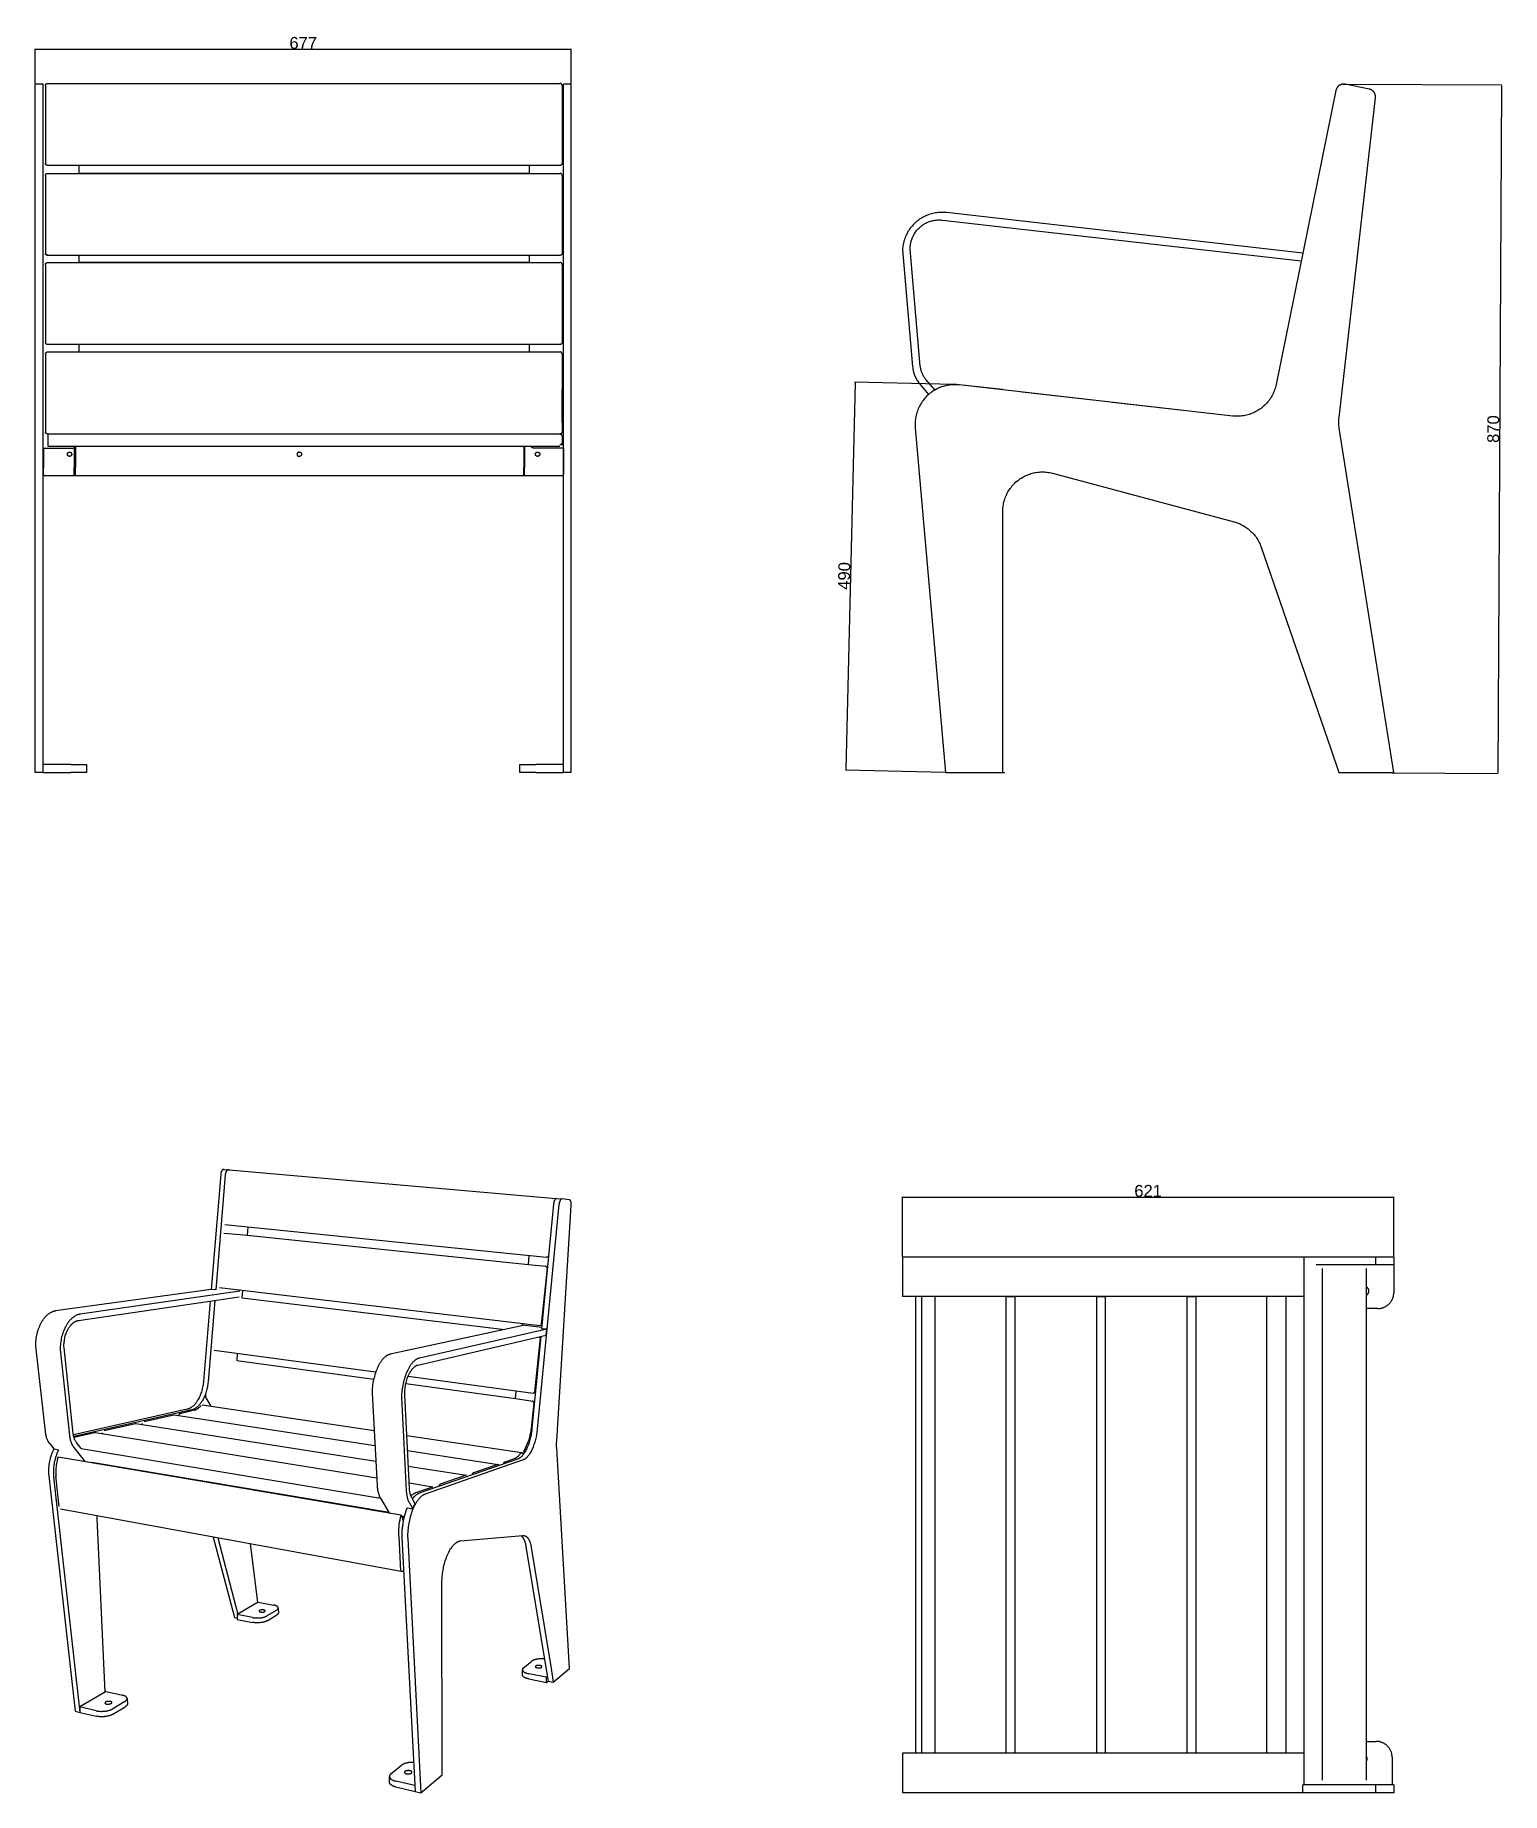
# Model space of a CAD drawing. Header units: millimetres. Extents: x 0 to 1853, y 0 to 2221.
import ezdxf

# ---------------------------------------------------------------- set-up
doc = ezdxf.new("R2010")
doc.units = ezdxf.units.MM
doc.header["$MEASUREMENT"] = 0
doc.layers.add('Domyślny', color=7, linetype='Continuous', true_color=0x000000)
doc.layers.add('Utwórz2D linie widoczne', color=7, linetype='Continuous', true_color=0x000000)
doc.styles.add('Arial', font='arial.ttf')
doc.dimstyles.new('Domyślny', dxfattribs={"dimtxt": 15, "dimasz": 1, "dimexe": 0.5, "dimexo": 0.5, "dimgap": 0.25, "dimtad": 1, "dimtoh": 1, "dimdec": 0, "dimzin": 1, "dimdsep": 46, "dimtxsty": 'Arial', "dimcen": 0.5, "dimazin": 0, "dimtfac": 1, "dimtdec": 4, "dimtix": 1, "dimtmove": 1, "dimatfit": 3, "dimfxl": 0, "dimtolj": 1, "dimtzin": 1, "dimarcsym": 0})

msp = doc.modelspace()

# ---------------------------------------------------------------- blocks, each defined once
blk = doc.blocks.new('*D1')
at = {"layer": 'Defpoints', "color": 0}
for p in [(1716.1, 752.5), (1095.3, 676.9), (1716.1, 676.9)]:
    blk.add_point(p, dxfattribs=at)
at = {"layer": 'Domyślny', "color": 0, "lineweight": -2}
for p, q in [((1095.3, 677.4), (1095.3, 753)), ((1096.3, 752.5), (1715.1, 752.5)), ((1716.1, 677.4), (1716.1, 753))]:
    blk.add_line(p, q, dxfattribs=at)
at = {"layer": 'Domyślny', "color": 0}
for points in [[(1096.3, 752.6), (1096.3, 752.3), (1095.3, 752.5)], [(1715.1, 752.3), (1715.1, 752.6), (1716.1, 752.5)]]:
    blk.add_solid(points, dxfattribs=at)
at = {"layer": 'Domyślny', "color": 0, "insert": (1405.7, 760.4), "char_height": 15, "attachment_point": 5, "rotation": 359.9978, "style": 'Arial'}
blk.add_mtext('\\A1;621', dxfattribs=at)
blk = doc.blocks.new('*D2')
at = {"layer": 'Defpoints', "color": 0}
for p in [(1651.3, 2158.8), (1646.6, 1289), (1847.4, 1287.9)]:
    blk.add_point(p, dxfattribs=at)
at = {"layer": 'Domyślny', "color": 0, "lineweight": -2}
for p, q in [((1651.8, 2158.8), (1852.6, 2157.7)), ((1852.1, 2156.7), (1847.4, 1288.9)), ((1647.1, 1289), (1847.9, 1287.9))]:
    blk.add_line(p, q, dxfattribs=at)
at = {"layer": 'Domyślny', "color": 0}
for points in [[(1852.2, 2156.7), (1851.9, 2156.7), (1852.1, 2157.7)], [(1847.3, 1288.9), (1847.6, 1288.9), (1847.4, 1287.9)]]:
    blk.add_solid(points, dxfattribs=at)
at = {"layer": 'Domyślny', "color": 0, "insert": (1841.8, 1722.9), "char_height": 15, "attachment_point": 5, "rotation": 89.6925, "style": 'Arial'}
blk.add_mtext('\\A1;870', dxfattribs=at)
blk = doc.blocks.new('*D3')
at = {"layer": 'Defpoints', "color": 0}
for p in [(1161.3, 1779.3), (1023.7, 1292), (1149.7, 1289)]:
    blk.add_point(p, dxfattribs=at)
at = {"layer": 'Domyślny', "color": 0, "lineweight": -2}
for p, q in [((1035.4, 1781.3), (1023.7, 1293)), ((1160.8, 1779.3), (1034.9, 1782.3)), ((1149.2, 1289), (1023.2, 1292))]:
    blk.add_line(p, q, dxfattribs=at)
at = {"layer": 'Domyślny', "color": 0}
for points in [[(1035.5, 1781.3), (1035.2, 1781.3), (1035.4, 1782.3)], [(1023.6, 1293), (1023.9, 1293), (1023.7, 1292)]]:
    blk.add_solid(points, dxfattribs=at)
at = {"layer": 'Domyślny', "color": 0, "insert": (1021.7, 1537.4), "char_height": 15, "attachment_point": 5, "rotation": 88.6364, "style": 'Arial'}
blk.add_mtext('\\A1;490', dxfattribs=at)
blk = doc.blocks.new('*D4')
at = {"layer": 'Defpoints', "color": 0}
for p in [(677, 2202.8), (-0.4, 2158.8), (677, 2158.8)]:
    blk.add_point(p, dxfattribs=at)
at = {"layer": 'Domyślny', "color": 0, "lineweight": -2}
for p, q in [((-0.4, 2159.3), (-0.4, 2203.3)), ((0.6, 2202.8), (676, 2202.8)), ((677, 2159.3), (677, 2203.3))]:
    blk.add_line(p, q, dxfattribs=at)
at = {"layer": 'Domyślny', "color": 0}
for points in [[(0.6, 2203), (0.6, 2202.7), (-0.4, 2202.8)], [(676, 2202.7), (676, 2203), (677, 2202.8)]]:
    blk.add_solid(points, dxfattribs=at)
at = {"layer": 'Domyślny', "color": 0, "insert": (338.3, 2210.7), "char_height": 15, "attachment_point": 5, "style": 'Arial'}
blk.add_mtext('\\A1;677', dxfattribs=at)

# ---------------------------------------------------------------- dimensions: what is measured, and where the dimension line sits
at = {"layer": 'Domyślny'}
for p1, p2, distance, picture, middle in [((-0.4, 2158.8), (677, 2158.8), 44.1, '*D4', (338.3, 2210.7)), ((1651.3, 2158.8), (1646.6, 1289), 200.8, '*D2', (1841.8, 1722.9)), ((1161.3, 1779.3), (1149.7, 1289), -126, '*D3', (1021.7, 1537.4)), ((1095.3, 676.9), (1716.1, 676.9), 75.6, '*D1', (1405.7, 760.4))]:
    dim = msp.add_aligned_dim(p1=p1, p2=p2, distance=distance, dimstyle='Domyślny', dxfattribs=at)
    dim.commit()
    dim.dimension.update_dxf_attribs({"geometry": picture, "text_midpoint": middle})

# ---------------------------------------------------------------- linework, layer by layer
at = {"layer": 'Domyślny'}
for p, q in [((12.6, 2156.7), (12.6, 2058.5)), ((665.4, 2157.1), (665.4, 2058.5)), ((12.6, 2043.1), (12.6, 1944.9)), ((665.4, 2043.5), (665.4, 1944.9)), ((12.6, 1930.5), (12.6, 1832.3)), ((665.4, 1930.9), (665.4, 1832.3)), ((12.6, 1817.4), (12.6, 1719.2)), ((665.4, 1817.8), (665.4, 1719.2)), ((243.8, 706.7), (267.6, 704.4)), ((622.7, 667.5), (644.5, 665.2)), ((646.3, 662.8), (639.1, 592.1)), ((637.8, 575), (630.6, 506.7)), ((606.4, 498.1), (625.8, 495.2)), ((625.8, 495.2), (627.9, 494.9)), ((629.7, 492.4), (626.3, 460.6)), ((592.6, 417.9), (605.2, 422.2)), ((622.2, 443.1), (616.3, 429.6)), ((480.5, 379.3), (502, 386.7)), ((459, 324.4), (461, 280))]:
    msp.add_line(p, q, dxfattribs=at)
at = {"layer": 'Utwórz2D linie widoczne'}
for p, q in [((9.6, 2158.8), (-0.4, 2158.8)), ((-0.4, 2158.6), (-0.4, 2158.8)), ((-0.4, 2152.4), (-0.4, 2158.6)), ((9.6, 2158.6), (9.6, 2158.8)), ((9.6, 2152.4), (9.6, 2158.6)), ((12.6, 2157.4), (12.7, 2157.5)), ((12.6, 2157.2), (12.6, 2157.4)), ((12.6, 2157.1), (12.6, 2157.2)), ((12.6, 2157), (12.6, 2157.1)), ((12.6, 2156.9), (12.6, 2157)), ((12.6, 2156.8), (12.6, 2156.9)), ((12.6, 2156.7), (12.6, 2156.8)), ((12.7, 2157.6), (12.7, 2157.7)), ((12.7, 2157.7), (12.8, 2157.7)), ((12.7, 2157.5), (12.7, 2157.6)), ((12.8, 2157.9), (12.9, 2158)), ((12.8, 2157.8), (12.8, 2157.9)), ((12.8, 2157.7), (12.8, 2157.8)), ((12.9, 2158.1), (13, 2158.2)), ((12.9, 2158), (12.9, 2158.1)), ((13, 2158.3), (13.1, 2158.4)), ((13, 2158.2), (13, 2158.3)), ((13.1, 2158.5), (13.2, 2158.6)), ((13.1, 2158.4), (13.1, 2158.5)), ((13.2, 2158.6), (13.3, 2158.6)), ((13.3, 2158.7), (13.4, 2158.8)), ((13.3, 2158.6), (13.3, 2158.7)), ((13.4, 2158.8), (13.5, 2158.9)), ((13.5, 2158.9), (13.6, 2158.9)), ((13.6, 2159), (13.7, 2159.1)), ((13.6, 2158.9), (13.6, 2159)), ((13.7, 2159.1), (13.8, 2159.1)), ((13.8, 2159.1), (13.9, 2159.2)), ((13.9, 2159.2), (14, 2159.2)), ((14, 2159.2), (14.1, 2159.3)), ((14.1, 2159.3), (14.2, 2159.3)), ((14.2, 2159.3), (14.3, 2159.4)), ((14.3, 2159.4), (14.4, 2159.4)), ((14.4, 2159.4), (14.4, 2159.5)), ((14.4, 2159.5), (14.5, 2159.5)), ((14.5, 2159.5), (14.6, 2159.5)), ((14.6, 2159.5), (14.7, 2159.6)), ((14.7, 2159.6), (14.8, 2159.6)), ((14.8, 2159.6), (14.9, 2159.6)), ((14.9, 2159.6), (15, 2159.6)), ((15, 2159.6), (15.2, 2159.7)), ((15.2, 2159.7), (15.3, 2159.7)), ((15.3, 2159.7), (15.4, 2159.7)), ((15.4, 2159.7), (15.5, 2159.7)), ((15.5, 2159.7), (15.6, 2159.7)), ((16, 2159.7), (662.3, 2159.7)), ((662.5, 2159.7), (662.4, 2159.7)), ((662.6, 2159.7), (662.5, 2159.7)), ((662.7, 2159.7), (662.6, 2159.7)), ((662.8, 2159.7), (662.7, 2159.7)), ((662.9, 2159.6), (662.8, 2159.7)), ((663.1, 2159.6), (662.9, 2159.6)), ((663.2, 2159.6), (663.1, 2159.6)), ((663.3, 2159.6), (663.2, 2159.6)), ((663.4, 2159.5), (663.3, 2159.6)), ((663.5, 2159.5), (663.4, 2159.5)), ((663.6, 2159.4), (663.5, 2159.5)), ((663.5, 2159.5), (663.5, 2159.5)), ((663.7, 2159.4), (663.6, 2159.4)), ((663.8, 2159.3), (663.7, 2159.4)), ((663.9, 2159.3), (663.8, 2159.3)), ((664, 2159.2), (663.9, 2159.3)), ((664.1, 2159.2), (664, 2159.2)), ((664.2, 2159.1), (664.1, 2159.2)), ((664.3, 2159.1), (664.2, 2159.1)), ((664.4, 2159), (664.3, 2159.1)), ((664.4, 2158.9), (664.4, 2159)), ((664.5, 2158.9), (664.4, 2158.9)), ((664.6, 2158.8), (664.5, 2158.9)), ((664.7, 2158.7), (664.6, 2158.8)), ((664.7, 2158.6), (664.7, 2158.7)), ((664.8, 2158.5), (664.7, 2158.6)), ((664.9, 2158.5), (664.8, 2158.5)), ((664.9, 2158.4), (664.9, 2158.5)), ((665, 2158.3), (664.9, 2158.4)), ((665, 2158.2), (665, 2158.3)), ((665.1, 2158.1), (665, 2158.2)), ((665.1, 2158), (665.1, 2158.1)), ((665.2, 2157.9), (665.1, 2158)), ((665.2, 2157.8), (665.2, 2157.9)), ((665.2, 2157.7), (665.2, 2157.8)), ((665.3, 2157.6), (665.2, 2157.7)), ((665.3, 2157.5), (665.3, 2157.6)), ((665.3, 2157.4), (665.3, 2157.5)), ((665.4, 2157.3), (665.3, 2157.4)), ((665.4, 2157.2), (665.4, 2157.3)), ((665.4, 2157.1), (665.4, 2157.2)), ((677, 2158.8), (667, 2158.8)), ((667, 2158.6), (667, 2158.8)), ((667, 2152.4), (667, 2158.6)), ((677, 2158.6), (677, 2158.8)), ((677, 2152.4), (677, 2158.6)), ((1644.4, 2154.2), (1644.2, 2153.9)), ((1644.6, 2154.5), (1644.4, 2154.2)), ((1644.8, 2154.8), (1644.6, 2154.5)), ((1645, 2155.1), (1644.8, 2154.8)), ((1645.2, 2155.3), (1645, 2155.1)), ((1645.4, 2155.6), (1645.2, 2155.3)), ((1645.7, 2155.8), (1645.4, 2155.6)), ((1645.9, 2156.1), (1645.7, 2155.8)), ((1646.2, 2156.3), (1645.9, 2156.1)), ((1646.4, 2156.5), (1646.2, 2156.3)), ((1646.7, 2156.7), (1646.4, 2156.5)), ((1646.7, 2156.7), (1646.6, 2156.7)), ((1646.8, 2156.9), (1646.7, 2156.8)), ((1647, 2156.9), (1646.7, 2156.7)), ((1646.7, 2156.8), (1646.7, 2156.7)), ((1646.9, 2156.9), (1646.8, 2156.9)), ((1647, 2157), (1646.9, 2156.9)), ((1647.1, 2157.1), (1647, 2157.1)), ((1647, 2157.1), (1647, 2157)), ((1647.3, 2157.1), (1647, 2156.9)), ((1647.2, 2157.2), (1647.1, 2157.1)), ((1647.3, 2157.2), (1647.2, 2157.2)), ((1647.4, 2157.3), (1647.3, 2157.2)), ((1647.5, 2157.3), (1647.3, 2157.1)), ((1647.5, 2157.3), (1647.4, 2157.3)), ((1647.8, 2157.5), (1647.5, 2157.3)), ((1647.6, 2157.4), (1647.5, 2157.3)), ((1647.7, 2157.4), (1647.6, 2157.4)), ((1647.8, 2157.5), (1647.7, 2157.5)), ((1647.7, 2157.5), (1647.7, 2157.4)), ((1648.1, 2157.6), (1647.8, 2157.5)), ((1647.9, 2157.5), (1647.8, 2157.5)), ((1648.4, 2157.8), (1648.1, 2157.6)), ((1648.8, 2157.9), (1648.4, 2157.8)), ((1649.1, 2158.1), (1648.8, 2157.9)), ((1649.4, 2158.2), (1649.1, 2158.1)), ((1649.7, 2158.3), (1649.4, 2158.2)), ((1650, 2158.4), (1649.7, 2158.3)), ((1650.4, 2158.5), (1650, 2158.4)), ((1650.7, 2158.6), (1650.4, 2158.5)), ((1651, 2158.6), (1650.7, 2158.6)), ((1651.4, 2158.7), (1651, 2158.6)), ((1651.7, 2158.7), (1651.4, 2158.7)), ((1652.1, 2158.8), (1651.7, 2158.7)), ((1652.4, 2158.8), (1652.1, 2158.8)), ((1652.7, 2158.8), (1652.4, 2158.8)), ((1653.1, 2158.8), (1652.7, 2158.8)), ((1653.4, 2158.8), (1653.1, 2158.8)), ((1653.8, 2158.7), (1653.4, 2158.8)), ((1654.1, 2158.7), (1653.8, 2158.7)), ((1654.4, 2158.6), (1654.1, 2158.7)), ((1654.8, 2158.6), (1654.4, 2158.6)), ((1685, 2152.4), (1654.8, 2158.6)), ((-0.4, 2141.5), (-0.4, 2152.4)), ((-0.4, 1737.5), (-0.4, 2141.5)), ((9.6, 2141.5), (9.6, 2152.4)), ((9.6, 1737.5), (9.6, 2141.5)), ((667, 2141.5), (667, 2152.4)), ((667, 1737.5), (667, 2141.5)), ((677, 2141.5), (677, 2152.4)), ((677, 1737.5), (677, 2141.5)), ((1643, 2150.8), (1567.4, 1779.1)), ((1643.1, 2151.4), (1643, 2151.1)), ((1643, 2151.1), (1643, 2150.8)), ((1643.2, 2151.8), (1643.1, 2151.4)), ((1643.3, 2152.1), (1643.2, 2151.8)), ((1643.5, 2152.4), (1643.3, 2152.1)), ((1643.6, 2152.7), (1643.5, 2152.4)), ((1643.7, 2153), (1643.6, 2152.7)), ((1643.9, 2153.3), (1643.7, 2153)), ((1644, 2153.6), (1643.9, 2153.3)), ((1644.2, 2153.9), (1644, 2153.6)), ((1646.9, 1737.5), (1692.9, 2141.5)), ((1685.3, 2152.4), (1685, 2152.4)), ((1685.7, 2152.3), (1685.3, 2152.4)), ((1686, 2152.2), (1685.7, 2152.3)), ((1686.3, 2152.1), (1686, 2152.2)), ((1686.6, 2151.9), (1686.3, 2152.1)), ((1687, 2151.8), (1686.6, 2151.9)), ((1687.3, 2151.7), (1687, 2151.8)), ((1687.6, 2151.5), (1687.3, 2151.7)), ((1687.9, 2151.4), (1687.6, 2151.5)), ((1688.2, 2151.2), (1687.9, 2151.4)), ((1688.5, 2151), (1688.2, 2151.2)), ((1688.8, 2150.8), (1688.5, 2151)), ((1689, 2150.6), (1688.8, 2150.8)), ((1689.3, 2150.4), (1689, 2150.6)), ((1689.6, 2150.2), (1689.3, 2150.4)), ((1689.8, 2149.9), (1689.6, 2150.2)), ((1690.1, 2149.7), (1689.8, 2149.9)), ((1690.3, 2149.4), (1690.1, 2149.7)), ((1690.5, 2149.2), (1690.3, 2149.4)), ((1690.8, 2148.9), (1690.5, 2149.2)), ((1691, 2148.6), (1690.8, 2148.9)), ((1691.2, 2148.4), (1691, 2148.6)), ((1691.4, 2148.1), (1691.2, 2148.4)), ((1691.6, 2147.8), (1691.4, 2148.1)), ((1691.7, 2147.5), (1691.6, 2147.8)), ((1691.9, 2147.2), (1691.7, 2147.5)), ((1692, 2146.9), (1691.9, 2147.2)), ((1692.2, 2146.6), (1692, 2146.9)), ((1692.3, 2146.2), (1692.2, 2146.6)), ((1692.4, 2145.9), (1692.3, 2146.2)), ((1692.5, 2145.6), (1692.4, 2145.9)), ((1692.6, 2145.3), (1692.5, 2145.6)), ((1692.7, 2144.9), (1692.6, 2145.3)), ((1692.8, 2144.6), (1692.7, 2144.9)), ((1692.9, 2144.3), (1692.8, 2144.6)), ((1692.9, 2143.9), (1692.9, 2144.3)), ((1692.9, 2143.6), (1692.9, 2143.9)), ((1693, 2143.2), (1692.9, 2143.6)), ((1692.9, 2141.5), (1693, 2141.8)), ((1693, 2142.9), (1693, 2143.2)), ((1693, 2142.5), (1693, 2142.9)), ((1693, 2142.2), (1693, 2142.5)), ((1693, 2141.8), (1693, 2142.2)), ((12.6, 2058.4), (12.6, 2058.5)), ((12.6, 2058.3), (12.6, 2058.4)), ((12.6, 2058.2), (12.6, 2058.3)), ((12.7, 2058.1), (12.6, 2058.2)), ((12.6, 2043.7), (12.7, 2043.8)), ((12.6, 2043.6), (12.6, 2043.7)), ((12.6, 2043.5), (12.6, 2043.6)), ((12.6, 2043.4), (12.6, 2043.5)), ((12.6, 2043.3), (12.6, 2043.4)), ((12.6, 2043.2), (12.6, 2043.3)), ((12.6, 2043.1), (12.6, 2043.2)), ((12.7, 2058), (12.7, 2058.1)), ((12.7, 2057.9), (12.7, 2058)), ((12.8, 2057.8), (12.7, 2057.9)), ((12.7, 2044), (12.8, 2044.1)), ((12.7, 2043.9), (12.7, 2044)), ((12.7, 2043.8), (12.7, 2043.9)), ((12.8, 2057.7), (12.8, 2057.8)), ((12.8, 2057.6), (12.8, 2057.7)), ((12.9, 2057.5), (12.8, 2057.6)), ((12.8, 2044.3), (12.9, 2044.4)), ((12.8, 2044.2), (12.8, 2044.3)), ((12.8, 2044.1), (12.8, 2044.2)), ((12.9, 2057.4), (12.9, 2057.5)), ((13, 2057.4), (12.9, 2057.4)), ((12.9, 2044.5), (13, 2044.6)), ((12.9, 2044.4), (12.9, 2044.5)), ((13, 2057.3), (13, 2057.4)), ((13.1, 2057.2), (13, 2057.3)), ((13, 2044.6), (13, 2044.7)), ((13, 2044.7), (13.1, 2044.7)), ((13.2, 2057.1), (13.1, 2057.2)), ((13.1, 2044.8), (13.2, 2044.9)), ((13.1, 2044.7), (13.1, 2044.8)), ((13.2, 2057), (13.2, 2057.1)), ((13.3, 2056.9), (13.2, 2057)), ((13.2, 2044.9), (13.3, 2045)), ((13.4, 2056.9), (13.3, 2056.9)), ((13.3, 2045), (13.3, 2045.1)), ((13.3, 2045.1), (13.4, 2045.1)), ((13.4, 2056.8), (13.4, 2056.9)), ((13.5, 2056.7), (13.4, 2056.8)), ((13.4, 2045.1), (13.5, 2045.2)), ((13.6, 2056.6), (13.5, 2056.7)), ((13.5, 2045.2), (13.6, 2045.3)), ((13.7, 2056.6), (13.6, 2056.6)), ((13.6, 2045.3), (13.6, 2045.4)), ((13.6, 2045.4), (13.7, 2045.4)), ((13.7, 2056.5), (13.7, 2056.6)), ((13.8, 2056.5), (13.7, 2056.5)), ((13.7, 2045.4), (13.8, 2045.5)), ((13.9, 2056.4), (13.8, 2056.5)), ((13.8, 2045.5), (13.9, 2045.5)), ((14, 2056.3), (13.9, 2056.4)), ((13.9, 2045.5), (14, 2045.6)), ((14.1, 2056.3), (14, 2056.3)), ((14, 2045.6), (14.1, 2045.6)), ((14.2, 2056.2), (14.1, 2056.3)), ((14.1, 2045.6), (14.2, 2045.7)), ((14.3, 2056.2), (14.2, 2056.2)), ((14.2, 2045.7), (14.3, 2045.7)), ((14.4, 2056.2), (14.3, 2056.2)), ((14.3, 2045.7), (14.4, 2045.8)), ((14.5, 2056.1), (14.4, 2056.2)), ((14.4, 2045.8), (14.5, 2045.9)), ((14.4, 2045.8), (14.4, 2045.8)), ((14.6, 2056.1), (14.5, 2056.1)), ((14.5, 2045.9), (14.6, 2045.9)), ((14.7, 2056), (14.6, 2056.1)), ((14.6, 2045.9), (14.7, 2045.9)), ((14.8, 2056), (14.7, 2056)), ((14.7, 2045.9), (14.8, 2046)), ((14.9, 2056), (14.8, 2056)), ((14.8, 2046), (14.9, 2046)), ((15, 2056), (14.9, 2056)), ((14.9, 2046), (15, 2046)), ((15.1, 2055.9), (15, 2056)), ((15, 2046), (15.2, 2046)), ((15.2, 2055.9), (15.1, 2055.9)), ((15.3, 2055.9), (15.2, 2055.9)), ((15.2, 2046), (15.3, 2046)), ((15.4, 2055.9), (15.3, 2055.9)), ((15.3, 2046), (15.4, 2046)), ((15.5, 2055.9), (15.4, 2055.9)), ((15.4, 2046), (15.5, 2046)), ((15.6, 2055.9), (15.5, 2055.9)), ((15.5, 2046), (15.6, 2046)), ((662.3, 2055.9), (16, 2055.9)), ((16, 2046), (662.3, 2046)), ((54.6, 2055.9), (54.6, 2046.4)), ((54.6, 2046.4), (623.7, 2046.4)), ((623.7, 2055.9), (623.7, 2046.4)), ((662.5, 2055.9), (662.4, 2055.9)), ((662.5, 2046), (662.4, 2046)), ((662.6, 2055.9), (662.5, 2055.9)), ((662.6, 2046), (662.5, 2046)), ((662.7, 2055.9), (662.6, 2055.9)), ((662.7, 2046), (662.6, 2046)), ((662.8, 2055.9), (662.7, 2055.9)), ((662.8, 2046), (662.7, 2046)), ((662.9, 2055.9), (662.8, 2055.9)), ((662.9, 2046), (662.8, 2046)), ((663, 2056), (662.9, 2055.9)), ((663.1, 2046), (662.9, 2046)), ((663.1, 2056), (663, 2056)), ((663.2, 2056), (663.1, 2056)), ((663.2, 2046), (663.1, 2046)), ((663.3, 2056), (663.2, 2056)), ((663.3, 2045.9), (663.2, 2046)), ((663.4, 2056.1), (663.3, 2056)), ((663.4, 2045.9), (663.3, 2045.9)), ((663.5, 2056.1), (663.4, 2056.1)), ((663.5, 2045.9), (663.4, 2045.9)), ((663.6, 2056.2), (663.5, 2056.1)), ((663.5, 2045.8), (663.5, 2045.9)), ((663.6, 2045.8), (663.5, 2045.8)), ((663.7, 2056.2), (663.6, 2056.2)), ((663.7, 2045.7), (663.6, 2045.8)), ((663.8, 2056.2), (663.7, 2056.2)), ((663.8, 2045.7), (663.7, 2045.7)), ((663.9, 2056.3), (663.8, 2056.2)), ((663.9, 2045.6), (663.8, 2045.7)), ((664, 2056.3), (663.9, 2056.3)), ((664, 2045.6), (663.9, 2045.6)), ((664.1, 2056.4), (664, 2056.3)), ((664.1, 2045.5), (664, 2045.6)), ((664.2, 2056.5), (664.1, 2056.4)), ((664.2, 2045.5), (664.1, 2045.5)), ((664.3, 2056.6), (664.2, 2056.5)), ((664.2, 2056.5), (664.2, 2056.5)), ((664.3, 2045.4), (664.2, 2045.5)), ((664.4, 2056.6), (664.3, 2056.6)), ((664.4, 2045.4), (664.3, 2045.4)), ((664.5, 2056.7), (664.4, 2056.6)), ((664.4, 2045.3), (664.4, 2045.4)), ((664.5, 2045.2), (664.4, 2045.3)), ((664.6, 2056.8), (664.5, 2056.7)), ((664.6, 2045.1), (664.5, 2045.2)), ((664.7, 2056.9), (664.6, 2056.9)), ((664.6, 2056.9), (664.6, 2056.8)), ((664.7, 2045.1), (664.6, 2045.1)), ((664.8, 2057), (664.7, 2056.9)), ((664.7, 2045), (664.7, 2045.1)), ((664.8, 2044.9), (664.7, 2045)), ((664.9, 2057.2), (664.8, 2057.1)), ((664.8, 2057.1), (664.8, 2057)), ((664.9, 2044.8), (664.8, 2044.9)), ((665, 2057.4), (664.9, 2057.3)), ((664.9, 2057.3), (664.9, 2057.2)), ((664.9, 2044.7), (664.9, 2044.8)), ((665, 2044.7), (664.9, 2044.7)), ((665.1, 2057.4), (665, 2057.4)), ((665, 2044.6), (665, 2044.7)), ((665.1, 2044.5), (665, 2044.6)), ((665.2, 2057.7), (665.1, 2057.6)), ((665.1, 2057.6), (665.1, 2057.5)), ((665.1, 2057.5), (665.1, 2057.4)), ((665.1, 2044.4), (665.1, 2044.5)), ((665.2, 2044.3), (665.1, 2044.4)), ((665.3, 2057.9), (665.2, 2057.8)), ((665.2, 2057.8), (665.2, 2057.7)), ((665.2, 2044.2), (665.2, 2044.3)), ((665.2, 2044.1), (665.2, 2044.2)), ((665.4, 2058.2), (665.3, 2058.1)), ((665.3, 2058.1), (665.3, 2058)), ((665.3, 2058), (665.3, 2057.9)), ((665.3, 2044), (665.2, 2044.1)), ((665.3, 2043.9), (665.3, 2044)), ((665.3, 2043.8), (665.3, 2043.9)), ((665.4, 2043.7), (665.3, 2043.8)), ((665.4, 2058.5), (665.4, 2058.4)), ((665.4, 2058.4), (665.4, 2058.3)), ((665.4, 2058.3), (665.4, 2058.2)), ((665.4, 2043.6), (665.4, 2043.7)), ((665.4, 2043.5), (665.4, 2043.6)), ((677, 1996.7), (677, 1996.7)), ((677, 1996.4), (677, 1996.7)), ((677, 1945.1), (677, 1996.4)), ((1105.2, 1976.7), (1104.2, 1975.3)), ((1106.3, 1978.1), (1105.2, 1976.7)), ((1107.4, 1979.4), (1106.3, 1978.1)), ((1108.6, 1980.7), (1107.4, 1979.4)), ((1109.8, 1981.9), (1108.6, 1980.7)), ((1111, 1983.2), (1109.8, 1981.9)), ((1112.3, 1984.3), (1111, 1983.2)), ((1113.6, 1985.4), (1112.3, 1984.3)), ((1115, 1986.5), (1113.6, 1985.4)), ((1114.9, 1975.5), (1115.8, 1976.4)), ((1116.4, 1987.5), (1115, 1986.5)), ((1115.8, 1976.4), (1116.7, 1977.3)), ((1117.8, 1988.5), (1116.4, 1987.5)), ((1116.7, 1977.3), (1117.6, 1978.1)), ((1117.6, 1978.1), (1118.6, 1979)), ((1119.3, 1989.4), (1117.8, 1988.5)), ((1118.6, 1979), (1119.6, 1979.7)), ((1120.8, 1990.3), (1119.3, 1989.4)), ((1119.6, 1979.7), (1120.6, 1980.5)), ((1120.6, 1980.5), (1121.6, 1981.2)), ((1122.3, 1991.1), (1120.8, 1990.3)), ((1121.6, 1981.2), (1122.7, 1981.9)), ((1123.9, 1991.9), (1122.3, 1991.1)), ((1122.7, 1981.9), (1123.8, 1982.5)), ((1123.8, 1982.5), (1124.9, 1983.1)), ((1125.5, 1992.6), (1123.9, 1991.9)), ((1124.9, 1983.1), (1126.1, 1983.7)), ((1127.1, 1993.3), (1125.5, 1992.6)), ((1126.1, 1983.7), (1127.2, 1984.2)), ((1128.7, 1993.9), (1127.1, 1993.3)), ((1127.2, 1984.2), (1128.4, 1984.7)), ((1128.4, 1984.7), (1129.6, 1985.1)), ((1130.3, 1994.4), (1128.7, 1993.9)), ((1129.6, 1985.1), (1130.8, 1985.5)), ((1132, 1994.9), (1130.3, 1994.4)), ((1130.8, 1985.5), (1132, 1985.9)), ((1133.7, 1995.3), (1132, 1994.9)), ((1132, 1985.9), (1133.2, 1986.2)), ((1133.2, 1986.2), (1134.4, 1986.4)), ((1135.4, 1995.7), (1133.7, 1995.3)), ((1134.4, 1986.4), (1135.7, 1986.7)), ((1137.1, 1996), (1135.4, 1995.7)), ((1135.7, 1986.7), (1136.9, 1986.8)), ((1136.9, 1986.8), (1138.2, 1987)), ((1138.8, 1996.3), (1137.1, 1996)), ((1138.2, 1987), (1139.5, 1987.1)), ((1140.5, 1996.5), (1138.8, 1996.3)), ((1139.5, 1987.1), (1140.7, 1987.1)), ((1142.2, 1996.6), (1140.5, 1996.5)), ((1140.7, 1987.1), (1142, 1987.1)), ((1142, 1987.1), (1143.3, 1987.1)), ((1144, 1996.7), (1142.2, 1996.6)), ((1143.3, 1987.1), (1144.5, 1987)), ((1145.7, 1996.7), (1144, 1996.7)), ((1144.5, 1987), (1145.8, 1986.9)), ((1147.4, 1996.6), (1145.7, 1996.7)), ((1145.8, 1986.9), (1599.1, 1935.3)), ((1149.2, 1996.5), (1147.4, 1996.6)), ((1150.9, 1996.4), (1149.2, 1996.5)), ((1601.1, 1945.1), (1150.9, 1996.4)), ((1095.9, 1954.6), (1095.6, 1952.9)), ((1096.2, 1956.3), (1095.9, 1954.6)), ((1096.5, 1958), (1096.2, 1956.3)), ((1096.9, 1959.7), (1096.5, 1958)), ((1097.4, 1961.3), (1096.9, 1959.7)), ((1098, 1963), (1097.4, 1961.3)), ((1098.6, 1964.6), (1098, 1963)), ((1099.2, 1966.2), (1098.6, 1964.6)), ((1099.9, 1967.8), (1099.2, 1966.2)), ((1100.7, 1969.4), (1099.9, 1967.8)), ((1101.5, 1970.9), (1100.7, 1969.4)), ((1102.3, 1972.4), (1101.5, 1970.9)), ((1103.3, 1973.9), (1102.3, 1972.4)), ((1104.2, 1975.3), (1103.3, 1973.9)), ((1105.2, 1954), (1105.4, 1955.2)), ((1105.4, 1955.2), (1105.6, 1956.5)), ((1105.6, 1956.5), (1105.8, 1957.7)), ((1105.8, 1957.7), (1106, 1959)), ((1106, 1959), (1106.4, 1960.2)), ((1106.4, 1960.2), (1106.7, 1961.4)), ((1106.7, 1961.4), (1107.1, 1962.6)), ((1107.1, 1962.6), (1107.5, 1963.8)), ((1107.5, 1963.8), (1108, 1965)), ((1108, 1965), (1108.5, 1966.1)), ((1108.5, 1966.1), (1109.1, 1967.2)), ((1109.1, 1967.2), (1109.7, 1968.4)), ((1109.7, 1968.4), (1110.3, 1969.5)), ((1110.3, 1969.5), (1111, 1970.5)), ((1111, 1970.5), (1111.7, 1971.6)), ((1111.7, 1971.6), (1112.4, 1972.6)), ((1112.4, 1972.6), (1113.2, 1973.6)), ((1113.2, 1973.6), (1114, 1974.6)), ((1114, 1974.6), (1114.9, 1975.5)), ((12.6, 1945.1), (12.6, 1945.2)), ((12.6, 1945), (12.6, 1945.1)), ((12.6, 1944.9), (12.6, 1945)), ((12.6, 1944.8), (12.6, 1944.9)), ((12.7, 1944.8), (12.6, 1944.9)), ((12.6, 1944.7), (12.6, 1944.8)), ((12.6, 1944.6), (12.6, 1944.7)), ((12.7, 1944.5), (12.6, 1944.6)), ((12.7, 1944.7), (12.7, 1944.8)), ((12.7, 1944.6), (12.7, 1944.7)), ((12.8, 1944.5), (12.7, 1944.6)), ((12.7, 1944.4), (12.7, 1944.5)), ((12.7, 1944.3), (12.7, 1944.4)), ((12.8, 1944.2), (12.7, 1944.3)), ((12.8, 1944.4), (12.8, 1944.5)), ((12.8, 1944.3), (12.8, 1944.4)), ((12.9, 1944.2), (12.8, 1944.3)), ((12.8, 1944.1), (12.8, 1944.2)), ((12.8, 1944), (12.8, 1944.1)), ((12.9, 1943.9), (12.8, 1944)), ((12.9, 1944.1), (12.9, 1944.2)), ((13, 1944), (12.9, 1944.1)), ((12.9, 1943.8), (12.9, 1943.9)), ((13, 1943.7), (12.9, 1943.8)), ((12.9, 1931.9), (13, 1932)), ((12.9, 1931.8), (12.9, 1931.9)), ((13, 1943.9), (13, 1944)), ((13.1, 1943.9), (13, 1943.9)), ((13, 1943.6), (13, 1943.7)), ((13.1, 1943.5), (13, 1943.6)), ((13, 1932.1), (13.1, 1932.2)), ((13, 1932), (13, 1932.1)), ((13.2, 1943.8), (13.1, 1943.9)), ((13.2, 1943.5), (13.1, 1943.5)), ((13.1, 1932.3), (13.2, 1932.4)), ((13.1, 1932.2), (13.1, 1932.3)), ((13.2, 1943.7), (13.2, 1943.8)), ((13.3, 1943.6), (13.2, 1943.7)), ((13.2, 1943.4), (13.2, 1943.5)), ((13.3, 1943.3), (13.2, 1943.4)), ((13.2, 1932.4), (13.3, 1932.4)), ((13.4, 1943.5), (13.3, 1943.6)), ((13.4, 1943.2), (13.3, 1943.3)), ((13.3, 1932.5), (13.4, 1932.6)), ((13.3, 1932.4), (13.3, 1932.5)), ((13.5, 1943.4), (13.4, 1943.5)), ((13.4, 1943.5), (13.4, 1943.5)), ((13.4, 1943.1), (13.4, 1943.2)), ((13.5, 1943.1), (13.4, 1943.1)), ((13.4, 1932.6), (13.5, 1932.7)), ((13.6, 1943.3), (13.5, 1943.4)), ((13.6, 1943), (13.5, 1943.1)), ((13.5, 1932.7), (13.6, 1932.7)), ((13.7, 1943.3), (13.6, 1943.3)), ((13.7, 1942.9), (13.6, 1943)), ((13.6, 1932.8), (13.7, 1932.9)), ((13.6, 1932.7), (13.6, 1932.8)), ((13.7, 1943.2), (13.7, 1943.3)), ((13.8, 1943.1), (13.7, 1943.2)), ((13.8, 1942.8), (13.7, 1942.9)), ((13.7, 1942.9), (13.7, 1942.9)), ((13.7, 1932.9), (13.8, 1932.9)), ((13.9, 1943.1), (13.8, 1943.1)), ((13.9, 1942.8), (13.8, 1942.8)), ((13.8, 1932.9), (13.9, 1933)), ((14, 1943), (13.9, 1943.1)), ((14, 1942.7), (13.9, 1942.8)), ((13.9, 1933), (14, 1933)), ((14.1, 1943), (14, 1943)), ((14.1, 1942.6), (14, 1942.7)), ((14, 1933), (14.1, 1933.1)), ((14.2, 1942.9), (14.1, 1943)), ((14.2, 1942.6), (14.1, 1942.6)), ((14.1, 1933.1), (14.2, 1933.1)), ((14.3, 1942.9), (14.2, 1942.9)), ((14.3, 1942.6), (14.2, 1942.6)), ((14.2, 1933.1), (14.3, 1933.2)), ((14.4, 1942.8), (14.3, 1942.9)), ((14.4, 1942.5), (14.3, 1942.6)), ((14.3, 1933.2), (14.4, 1933.2)), ((14.5, 1942.8), (14.4, 1942.8)), ((14.5, 1942.5), (14.4, 1942.5)), ((14.4, 1933.2), (14.4, 1933.3)), ((14.4, 1933.3), (14.5, 1933.3)), ((14.6, 1942.8), (14.5, 1942.8)), ((14.6, 1942.4), (14.5, 1942.5)), ((14.5, 1933.3), (14.6, 1933.3)), ((14.7, 1942.7), (14.6, 1942.8)), ((14.7, 1942.4), (14.6, 1942.4)), ((14.6, 1933.3), (14.7, 1933.4)), ((14.8, 1942.7), (14.7, 1942.7)), ((14.8, 1942.4), (14.7, 1942.4)), ((14.7, 1933.4), (14.8, 1933.4)), ((14.9, 1942.7), (14.8, 1942.7)), ((14.9, 1942.3), (14.8, 1942.4)), ((14.8, 1933.4), (14.9, 1933.4)), ((15, 1942.6), (14.9, 1942.7)), ((15, 1942.3), (14.9, 1942.3)), ((14.9, 1933.4), (15, 1933.4)), ((15.1, 1942.6), (15, 1942.6)), ((15.1, 1942.3), (15, 1942.3)), ((15, 1933.4), (15.2, 1933.5)), ((15.2, 1942.6), (15.1, 1942.6)), ((15.2, 1942.3), (15.1, 1942.3)), ((15.3, 1942.6), (15.2, 1942.6)), ((15.3, 1942.3), (15.2, 1942.3)), ((15.2, 1933.5), (15.3, 1933.5)), ((15.4, 1942.6), (15.3, 1942.6)), ((15.4, 1942.3), (15.3, 1942.3)), ((15.3, 1933.5), (15.4, 1933.5)), ((15.5, 1942.6), (15.4, 1942.6)), ((15.5, 1942.3), (15.4, 1942.3)), ((15.4, 1933.5), (15.5, 1933.5)), ((15.6, 1942.6), (15.5, 1942.6)), ((15.6, 1942.3), (15.5, 1942.3)), ((15.5, 1933.5), (15.6, 1933.5)), ((662.3, 1942.3), (16, 1942.3)), ((16, 1933.5), (662.3, 1933.5)), ((54.6, 1942.6), (54.6, 1933.7)), ((54.6, 1933.7), (623.7, 1933.7)), ((623.7, 1942.6), (623.7, 1933.7)), ((662.5, 1942.3), (662.4, 1942.3)), ((662.5, 1933.5), (662.4, 1933.5)), ((662.6, 1942.3), (662.5, 1942.3)), ((662.6, 1933.5), (662.5, 1933.5)), ((662.7, 1942.3), (662.6, 1942.3)), ((662.7, 1933.5), (662.6, 1933.5)), ((662.8, 1942.3), (662.7, 1942.3)), ((662.8, 1933.5), (662.7, 1933.5)), ((662.9, 1942.3), (662.8, 1942.3)), ((662.9, 1933.4), (662.8, 1933.5)), ((663, 1942.3), (662.9, 1942.3)), ((663.1, 1933.4), (662.9, 1933.4)), ((663.1, 1942.3), (663, 1942.3)), ((663.2, 1942.4), (663.1, 1942.3)), ((663.2, 1933.4), (663.1, 1933.4)), ((663.3, 1942.4), (663.2, 1942.4)), ((663.3, 1933.4), (663.2, 1933.4)), ((663.4, 1942.4), (663.3, 1942.4)), ((663.4, 1933.3), (663.3, 1933.4)), ((663.5, 1942.5), (663.4, 1942.4)), ((663.5, 1933.3), (663.4, 1933.3)), ((663.6, 1942.5), (663.5, 1942.5)), ((663.6, 1933.2), (663.5, 1933.3)), ((663.5, 1933.3), (663.5, 1933.3)), ((663.7, 1942.6), (663.6, 1942.5)), ((663.7, 1933.2), (663.6, 1933.2)), ((663.8, 1942.6), (663.7, 1942.6)), ((663.8, 1933.1), (663.7, 1933.2)), ((663.9, 1942.6), (663.8, 1942.6)), ((663.9, 1933.1), (663.8, 1933.1)), ((664, 1942.7), (663.9, 1942.6)), ((664, 1933), (663.9, 1933.1)), ((664.1, 1942.8), (664, 1942.7)), ((664.1, 1933), (664, 1933)), ((664.2, 1942.8), (664.1, 1942.8)), ((664.2, 1932.9), (664.1, 1933)), ((664.3, 1942.9), (664.2, 1942.9)), ((664.2, 1942.9), (664.2, 1942.8)), ((664.3, 1932.9), (664.2, 1932.9)), ((664.4, 1943), (664.3, 1942.9)), ((664.4, 1932.8), (664.3, 1932.9)), ((664.5, 1943.1), (664.4, 1943)), ((664.4, 1932.7), (664.4, 1932.8)), ((664.5, 1932.7), (664.4, 1932.7)), ((664.6, 1943.1), (664.5, 1943.1)), ((664.6, 1932.6), (664.5, 1932.7)), ((664.7, 1943.3), (664.6, 1943.2)), ((664.6, 1943.2), (664.6, 1943.1)), ((664.7, 1932.5), (664.6, 1932.6)), ((664.8, 1943.4), (664.7, 1943.3)), ((664.7, 1932.4), (664.7, 1932.5)), ((664.8, 1932.3), (664.7, 1932.4)), ((664.9, 1943.5), (664.8, 1943.5)), ((664.8, 1943.5), (664.8, 1943.4)), ((664.9, 1932.3), (664.8, 1932.3)), ((665, 1943.7), (664.9, 1943.6)), ((664.9, 1943.6), (664.9, 1943.5)), ((664.9, 1932.2), (664.9, 1932.3)), ((665, 1932.1), (664.9, 1932.2)), ((665.1, 1943.8), (665, 1943.7)), ((665, 1932), (665, 1932.1)), ((665.1, 1931.9), (665, 1932)), ((665.2, 1944.1), (665.1, 1944)), ((665.1, 1944), (665.1, 1943.9)), ((665.1, 1943.9), (665.1, 1943.8)), ((665.1, 1931.8), (665.1, 1931.9)), ((665.3, 1944.3), (665.2, 1944.2)), ((665.2, 1944.2), (665.2, 1944.1)), ((665.4, 1944.6), (665.3, 1944.5)), ((665.3, 1944.5), (665.3, 1944.4)), ((665.3, 1944.4), (665.3, 1944.3)), ((665.4, 1944.9), (665.4, 1944.8)), ((665.4, 1944.8), (665.4, 1944.7)), ((665.4, 1944.7), (665.4, 1944.6)), ((677, 1935.3), (677, 1945.1)), ((677, 1945.1), (677, 1945.1)), ((677, 1935.3), (677, 1935.3)), ((677, 1802.6), (677, 1935.3)), ((1095.4, 1951.2), (1095.3, 1949.4)), ((1095.3, 1949.4), (1108.2, 1801.8)), ((1095.6, 1952.9), (1095.4, 1951.2)), ((1105.1, 1952.7), (1105.2, 1954)), ((1105.1, 1951.4), (1105.1, 1952.7)), ((1105.1, 1950.2), (1105.1, 1951.4)), ((1117.9, 1802.6), (1105.1, 1950.2)), ((12.6, 1931.1), (12.7, 1931.3)), ((12.6, 1931), (12.6, 1931.1)), ((12.6, 1930.9), (12.6, 1931)), ((12.6, 1930.8), (12.6, 1930.9)), ((12.6, 1930.7), (12.6, 1930.8)), ((12.6, 1930.6), (12.6, 1930.7)), ((12.6, 1930.5), (12.6, 1930.6)), ((12.7, 1931.4), (12.8, 1931.5)), ((12.7, 1931.3), (12.7, 1931.4)), ((12.7, 1931.4), (12.7, 1931.4)), ((12.8, 1931.7), (12.9, 1931.8)), ((12.8, 1931.6), (12.8, 1931.7)), ((12.8, 1931.5), (12.8, 1931.6)), ((665.2, 1931.7), (665.1, 1931.8)), ((665.2, 1931.6), (665.2, 1931.7)), ((665.2, 1931.5), (665.2, 1931.6)), ((665.3, 1931.4), (665.2, 1931.5)), ((665.3, 1931.3), (665.3, 1931.4)), ((665.3, 1931.2), (665.3, 1931.3)), ((665.4, 1931.1), (665.3, 1931.2)), ((665.4, 1931), (665.4, 1931.1)), ((665.4, 1930.9), (665.4, 1931)), ((12.6, 1832.2), (12.6, 1832.3)), ((12.6, 1832.1), (12.6, 1832.2)), ((12.6, 1832), (12.6, 1832.1)), ((12.7, 1831.9), (12.6, 1832)), ((12.7, 1831.8), (12.7, 1831.9)), ((12.7, 1831.7), (12.7, 1831.8)), ((12.8, 1831.6), (12.7, 1831.7)), ((12.8, 1831.5), (12.8, 1831.6)), ((12.8, 1831.4), (12.8, 1831.5)), ((12.9, 1831.3), (12.8, 1831.4)), ((12.9, 1831.2), (12.9, 1831.3)), ((13, 1831.2), (12.9, 1831.2)), ((13, 1831.1), (13, 1831.2)), ((13.1, 1831), (13, 1831.1)), ((13.2, 1830.9), (13.1, 1831)), ((13.2, 1830.8), (13.2, 1830.9)), ((13.3, 1830.7), (13.2, 1830.8)), ((13.4, 1830.7), (13.3, 1830.7)), ((13.4, 1830.6), (13.4, 1830.7)), ((13.5, 1830.5), (13.4, 1830.6)), ((13.6, 1830.4), (13.5, 1830.5)), ((13.7, 1830.4), (13.6, 1830.4)), ((13.7, 1830.3), (13.7, 1830.4)), ((13.8, 1830.3), (13.7, 1830.3)), ((13.9, 1830.2), (13.8, 1830.3)), ((14, 1830.1), (13.9, 1830.2)), ((14.1, 1830.1), (14, 1830.1)), ((14.2, 1830), (14.1, 1830.1)), ((14.3, 1830), (14.2, 1830)), ((14.4, 1830), (14.3, 1830)), ((14.5, 1829.9), (14.4, 1830)), ((14.6, 1829.9), (14.5, 1829.9)), ((14.7, 1829.8), (14.6, 1829.9)), ((14.8, 1829.8), (14.7, 1829.8)), ((14.9, 1829.8), (14.8, 1829.8)), ((15, 1829.8), (14.9, 1829.8)), ((15.1, 1829.7), (15, 1829.8)), ((15.2, 1829.7), (15.1, 1829.7)), ((15.3, 1829.7), (15.2, 1829.7)), ((15.4, 1829.7), (15.3, 1829.7)), ((15.5, 1829.7), (15.4, 1829.7)), ((15.6, 1829.7), (15.5, 1829.7)), ((662.3, 1829.7), (16, 1829.7)), ((54.6, 1829.9), (54.6, 1820.3)), ((623.7, 1829.9), (623.7, 1820.3)), ((662.5, 1829.7), (662.4, 1829.7)), ((662.6, 1829.7), (662.5, 1829.7)), ((662.7, 1829.7), (662.6, 1829.7)), ((662.8, 1829.7), (662.7, 1829.7)), ((662.9, 1829.7), (662.8, 1829.7)), ((663, 1829.8), (662.9, 1829.7)), ((663.1, 1829.8), (663, 1829.8)), ((663.2, 1829.8), (663.1, 1829.8)), ((663.3, 1829.8), (663.2, 1829.8)), ((663.4, 1829.9), (663.3, 1829.8)), ((663.5, 1829.9), (663.4, 1829.9)), ((663.6, 1830), (663.5, 1829.9)), ((663.7, 1830), (663.6, 1830)), ((663.8, 1830), (663.7, 1830)), ((663.9, 1830.1), (663.8, 1830)), ((664, 1830.1), (663.9, 1830.1)), ((664.1, 1830.2), (664, 1830.1)), ((664.2, 1830.3), (664.1, 1830.2)), ((664.3, 1830.4), (664.2, 1830.3)), ((664.2, 1830.3), (664.2, 1830.3)), ((664.4, 1830.4), (664.3, 1830.4)), ((664.5, 1830.5), (664.4, 1830.4)), ((664.6, 1830.6), (664.5, 1830.5)), ((664.7, 1830.7), (664.6, 1830.7)), ((664.6, 1830.7), (664.6, 1830.6)), ((664.8, 1830.8), (664.7, 1830.7)), ((664.9, 1831), (664.8, 1830.9)), ((664.8, 1830.9), (664.8, 1830.8)), ((665, 1831.2), (664.9, 1831.1)), ((664.9, 1831.1), (664.9, 1831)), ((665.1, 1831.2), (665, 1831.2)), ((665.2, 1831.5), (665.1, 1831.4)), ((665.1, 1831.4), (665.1, 1831.3)), ((665.1, 1831.3), (665.1, 1831.2)), ((665.3, 1831.7), (665.2, 1831.6)), ((665.2, 1831.6), (665.2, 1831.5)), ((665.4, 1832), (665.3, 1831.9)), ((665.3, 1831.9), (665.3, 1831.8)), ((665.3, 1831.8), (665.3, 1831.7)), ((665.4, 1832.3), (665.4, 1832.2)), ((665.4, 1832.2), (665.4, 1832.1)), ((665.4, 1832.1), (665.4, 1832)), ((12.6, 1818.1), (12.7, 1818.2)), ((12.6, 1818), (12.6, 1818.1)), ((12.6, 1817.9), (12.6, 1818)), ((12.6, 1817.8), (12.6, 1817.9)), ((12.6, 1817.6), (12.6, 1817.8)), ((12.6, 1817.5), (12.6, 1817.6)), ((12.6, 1817.4), (12.6, 1817.5)), ((12.7, 1818.4), (12.8, 1818.5)), ((12.7, 1818.3), (12.7, 1818.4)), ((12.7, 1818.2), (12.7, 1818.3)), ((12.8, 1818.6), (12.9, 1818.7)), ((12.8, 1818.5), (12.8, 1818.6)), ((12.8, 1818.6), (12.8, 1818.6)), ((12.9, 1818.8), (13, 1818.9)), ((12.9, 1818.7), (12.9, 1818.8)), ((13, 1819), (13.1, 1819.1)), ((13, 1818.9), (13, 1819)), ((13.1, 1819.2), (13.2, 1819.3)), ((13.1, 1819.1), (13.1, 1819.2)), ((13.2, 1819.3), (13.3, 1819.3)), ((13.3, 1819.4), (13.4, 1819.5)), ((13.3, 1819.3), (13.3, 1819.4)), ((13.4, 1819.5), (13.5, 1819.6)), ((13.5, 1819.6), (13.6, 1819.6)), ((13.6, 1819.7), (13.7, 1819.8)), ((13.6, 1819.6), (13.6, 1819.7)), ((13.7, 1819.8), (13.8, 1819.8)), ((13.8, 1819.8), (13.9, 1819.9)), ((13.9, 1819.9), (14, 1820)), ((14, 1820), (14.1, 1820)), ((14.1, 1820), (14.2, 1820.1)), ((14.2, 1820.1), (14.3, 1820.1)), ((14.3, 1820.1), (14.4, 1820.1)), ((14.4, 1820.1), (14.4, 1820.2)), ((14.4, 1820.2), (14.5, 1820.2)), ((14.5, 1820.2), (14.6, 1820.3)), ((14.6, 1820.3), (14.7, 1820.3)), ((14.7, 1820.3), (14.8, 1820.3)), ((14.8, 1820.3), (14.9, 1820.3)), ((14.9, 1820.3), (15, 1820.3)), ((15, 1820.3), (15.2, 1820.4)), ((15.2, 1820.4), (15.3, 1820.4)), ((15.3, 1820.4), (15.4, 1820.4)), ((15.4, 1820.4), (15.5, 1820.4)), ((15.5, 1820.4), (15.6, 1820.4)), ((16, 1820.4), (662.3, 1820.4)), ((54.6, 1820.3), (623.7, 1820.3)), ((662.5, 1820.4), (662.4, 1820.4)), ((662.6, 1820.4), (662.5, 1820.4)), ((662.7, 1820.4), (662.6, 1820.4)), ((662.8, 1820.4), (662.7, 1820.4)), ((662.9, 1820.3), (662.8, 1820.4)), ((663.1, 1820.3), (662.9, 1820.3)), ((663.2, 1820.3), (663.1, 1820.3)), ((663.3, 1820.3), (663.2, 1820.3)), ((663.4, 1820.2), (663.3, 1820.3)), ((663.5, 1820.2), (663.4, 1820.2)), ((663.6, 1820.1), (663.5, 1820.2)), ((663.5, 1820.2), (663.5, 1820.2)), ((663.7, 1820.1), (663.6, 1820.1)), ((663.8, 1820), (663.7, 1820.1)), ((663.9, 1820), (663.8, 1820)), ((664, 1819.9), (663.9, 1820)), ((664.1, 1819.9), (664, 1819.9)), ((664.2, 1819.8), (664.1, 1819.9)), ((664.3, 1819.8), (664.2, 1819.8)), ((664.4, 1819.7), (664.3, 1819.8)), ((664.4, 1819.6), (664.4, 1819.7)), ((664.5, 1819.6), (664.4, 1819.6)), ((664.6, 1819.5), (664.5, 1819.6)), ((664.7, 1819.4), (664.6, 1819.5)), ((664.7, 1819.3), (664.7, 1819.4)), ((664.8, 1819.3), (664.7, 1819.3)), ((664.9, 1819.2), (664.8, 1819.3)), ((664.9, 1819.1), (664.9, 1819.2)), ((665, 1819), (664.9, 1819.1)), ((665, 1818.9), (665, 1819)), ((665.1, 1818.8), (665, 1818.9)), ((665.1, 1818.7), (665.1, 1818.8)), ((665.2, 1818.6), (665.1, 1818.7)), ((665.2, 1818.5), (665.2, 1818.6)), ((665.2, 1818.4), (665.2, 1818.5)), ((665.3, 1818.3), (665.2, 1818.4)), ((665.3, 1818.2), (665.3, 1818.3)), ((665.3, 1818.1), (665.3, 1818.2)), ((665.4, 1818), (665.3, 1818.1)), ((665.4, 1817.9), (665.4, 1818)), ((665.4, 1817.8), (665.4, 1817.9)), ((677, 1785.7), (677, 1802.6)), ((1108.2, 1801.8), (1108.3, 1800.4)), ((1108.3, 1800.4), (1108.5, 1799)), ((1108.5, 1799), (1108.7, 1797.7)), ((1118, 1801.5), (1117.9, 1802.6)), ((1118.2, 1800.5), (1118, 1801.5)), ((1118.4, 1799.5), (1118.2, 1800.5)), ((1118.6, 1798.5), (1118.4, 1799.5)), ((677, 1772.4), (677, 1785.7)), ((1108.7, 1797.7), (1109, 1796.3)), ((1109, 1796.3), (1109.3, 1795)), ((1109.3, 1795), (1109.7, 1793.7)), ((1109.7, 1793.7), (1110.1, 1792.4)), ((1110.1, 1792.4), (1110.6, 1791.1)), ((1110.6, 1791.1), (1111.1, 1789.8)), ((1111.1, 1789.8), (1111.7, 1788.5)), ((1111.7, 1788.5), (1112.3, 1787.3)), ((1112.3, 1787.3), (1112.9, 1786.1)), ((1112.9, 1786.1), (1113.6, 1784.9)), ((1113.6, 1784.9), (1114.3, 1783.7)), ((1114.3, 1783.7), (1115.1, 1782.6)), ((1115.1, 1782.6), (1115.9, 1781.4)), ((1115.9, 1781.4), (1116.7, 1780.3)), ((1116.7, 1780.3), (1117.6, 1779.3)), ((1117.6, 1779.3), (1128.4, 1766.7)), ((1118.8, 1797.5), (1118.6, 1798.5)), ((1119.1, 1796.5), (1118.8, 1797.5)), ((1119.4, 1795.5), (1119.1, 1796.5)), ((1119.8, 1794.5), (1119.4, 1795.5)), ((1120.1, 1793.6), (1119.8, 1794.5)), ((1120.6, 1792.6), (1120.1, 1793.6)), ((1121, 1791.7), (1120.6, 1792.6)), ((1121.5, 1790.8), (1121, 1791.7)), ((1122, 1789.9), (1121.5, 1790.8)), ((1122.5, 1789), (1122, 1789.9)), ((1123.1, 1788.2), (1122.5, 1789)), ((1123.7, 1787.3), (1123.1, 1788.2)), ((1124.3, 1786.5), (1123.7, 1787.3)), ((1125, 1785.7), (1124.3, 1786.5)), ((1136.3, 1772.4), (1125, 1785.7)), ((1143.8, 1776.1), (1145.4, 1776.7)), ((1146.4, 1776.8), (1144.8, 1776.3)), ((1145.4, 1776.7), (1147, 1777.2)), ((1148.1, 1777.3), (1146.4, 1776.8)), ((1147, 1777.2), (1148.6, 1777.7)), ((1149.8, 1777.7), (1148.1, 1777.3)), ((1148.6, 1777.7), (1150.3, 1778.1)), ((1151.5, 1778.1), (1149.8, 1777.7)), ((1150.3, 1778.1), (1151.9, 1778.4)), ((1153.2, 1778.4), (1151.5, 1778.1)), ((1151.9, 1778.4), (1153.6, 1778.7)), ((1154.9, 1778.7), (1153.2, 1778.4)), ((1153.6, 1778.7), (1155.2, 1778.9)), ((1156.6, 1778.9), (1154.9, 1778.7)), ((1155.2, 1778.9), (1156.9, 1779.1)), ((1158.4, 1779), (1156.6, 1778.9)), ((1156.9, 1779.1), (1158.6, 1779.2)), ((1160.1, 1779.1), (1158.4, 1779)), ((1158.6, 1779.2), (1160.3, 1779.3)), ((1161.8, 1779.1), (1160.1, 1779.1)), ((1160.3, 1779.3), (1162, 1779.3)), ((1163.6, 1779.1), (1161.8, 1779.1)), ((1162, 1779.3), (1163.6, 1779.3)), ((1163.6, 1779.3), (1165.3, 1779.2)), ((1165.3, 1778.9), (1163.6, 1779.1)), ((1165.3, 1779.2), (1167, 1779)), ((1167, 1778.8), (1165.3, 1778.9)), ((1221.7, 1772.8), (1167, 1779)), ((1512.7, 1739.4), (1167, 1778.8)), ((1567, 1777.4), (1566.6, 1775.8)), ((1567.4, 1779.1), (1567, 1777.4)), ((665.4, 1731.5), (665.4, 1772.5)), ((677, 1766.7), (677, 1772.4)), ((677, 1772.4), (677, 1772.4)), ((677, 1766.7), (677, 1766.7)), ((1118.4, 1754.7), (1117.6, 1753.2)), ((1119.3, 1756.2), (1118.4, 1754.7)), ((1120.3, 1757.6), (1119.3, 1756.2)), ((1121.3, 1759), (1120.3, 1757.6)), ((1122.4, 1760.4), (1121.3, 1759)), ((1123.5, 1761.8), (1122.4, 1760.4)), ((1124.7, 1763.1), (1123.5, 1761.8)), ((1125.9, 1764.3), (1124.7, 1763.1)), ((1127.1, 1765.5), (1125.9, 1764.3)), ((1128.4, 1766.7), (1127.1, 1765.5)), ((1129.7, 1767.8), (1128.4, 1766.7)), ((1131.1, 1768.9), (1129.7, 1767.8)), ((1132.5, 1769.9), (1131.1, 1768.9)), ((1133.9, 1770.9), (1132.5, 1769.9)), ((1135.4, 1771.8), (1133.9, 1770.9)), ((1136.9, 1772.7), (1135.4, 1771.8)), ((1136.2, 1772.5), (1137.7, 1773.4)), ((1138.4, 1773.5), (1136.9, 1772.7)), ((1137.7, 1773.4), (1139.2, 1774.1)), ((1140, 1774.3), (1138.4, 1773.5)), ((1139.2, 1774.1), (1140.7, 1774.9)), ((1141.5, 1775), (1140, 1774.3)), ((1140.7, 1774.9), (1142.3, 1775.5)), ((1143.1, 1775.7), (1141.5, 1775)), ((1142.3, 1775.5), (1143.8, 1776.1)), ((1144.8, 1776.3), (1143.1, 1775.7)), ((1335.9, 1759.6), (1246.4, 1769.7)), ((1450.1, 1746.5), (1360.7, 1756.7)), ((1554.9, 1754.9), (1553.7, 1753.7)), ((1556, 1756.2), (1554.9, 1754.9)), ((1557.1, 1757.5), (1556, 1756.2)), ((1558.2, 1758.8), (1557.1, 1757.5)), ((1559.2, 1760.2), (1558.2, 1758.8)), ((1560.2, 1761.7), (1559.2, 1760.2)), ((1561.1, 1763.1), (1560.2, 1761.7)), ((1562, 1764.6), (1561.1, 1763.1)), ((1562.8, 1766.1), (1562, 1764.6)), ((1563.6, 1767.7), (1562.8, 1766.1)), ((1564.3, 1769.2), (1563.6, 1767.7)), ((1564.9, 1770.8), (1564.3, 1769.2)), ((1565.5, 1772.5), (1564.9, 1770.8)), ((1566.1, 1774.1), (1565.5, 1772.5)), ((1566.6, 1775.8), (1566.1, 1774.1)), ((-0.4, 1724), (-0.4, 1737.5)), ((9.6, 1724), (9.6, 1737.5)), ((667, 1724), (667, 1737.5)), ((677, 1724), (677, 1737.5)), ((1111.5, 1733.4), (1111.4, 1731.7)), ((1111.7, 1735.1), (1111.5, 1733.4)), ((1112, 1736.9), (1111.7, 1735.1)), ((1112.3, 1738.6), (1112, 1736.9)), ((1112.6, 1740.3), (1112.3, 1738.6)), ((1113, 1742), (1112.6, 1740.3)), ((1113.5, 1743.6), (1113, 1742)), ((1114.1, 1745.3), (1113.5, 1743.6)), ((1114.6, 1746.9), (1114.1, 1745.3)), ((1115.3, 1748.5), (1114.6, 1746.9)), ((1116, 1750.1), (1115.3, 1748.5)), ((1116.7, 1751.7), (1116, 1750.1)), ((1117.6, 1753.2), (1116.7, 1751.7)), ((1514.4, 1739.2), (1512.7, 1739.4)), ((1516.1, 1739.1), (1514.4, 1739.2)), ((1517.9, 1739.1), (1516.1, 1739.1)), ((1519.6, 1739.1), (1517.9, 1739.1)), ((1521.3, 1739.2), (1519.6, 1739.1)), ((1523, 1739.3), (1521.3, 1739.2)), ((1524.7, 1739.5), (1523, 1739.3)), ((1526.5, 1739.7), (1524.7, 1739.5)), ((1528.2, 1740), (1526.5, 1739.7)), ((1529.8, 1740.4), (1528.2, 1740)), ((1531.5, 1740.8), (1529.8, 1740.4)), ((1533.2, 1741.3), (1531.5, 1740.8)), ((1534.8, 1741.9), (1533.2, 1741.3)), ((1536.4, 1742.5), (1534.8, 1741.9)), ((1538, 1743.1), (1536.4, 1742.5)), ((1539.6, 1743.8), (1538, 1743.1)), ((1541.1, 1744.6), (1539.6, 1743.8)), ((1542.7, 1745.4), (1541.1, 1744.6)), ((1544.2, 1746.2), (1542.7, 1745.4)), ((1545.6, 1747.2), (1544.2, 1746.2)), ((1547, 1748.1), (1545.6, 1747.2)), ((1548.4, 1749.1), (1547, 1748.1)), ((1549.8, 1750.2), (1548.4, 1749.1)), ((1551.1, 1751.3), (1549.8, 1750.2)), ((1552.4, 1752.5), (1551.1, 1751.3)), ((1553.7, 1753.7), (1552.4, 1752.5)), ((1646.6, 1734.1), (1646.7, 1735.8)), ((1646.6, 1732.4), (1646.6, 1734.1)), ((1646.6, 1730.7), (1646.6, 1732.4)), ((1646.7, 1735.8), (1646.9, 1737.5)), ((-0.4, 1289), (-0.4, 1724)), ((9.6, 1289), (9.6, 1724)), ((12.6, 1719.1), (12.6, 1719.2)), ((12.6, 1719), (12.6, 1719.1)), ((12.6, 1718.9), (12.6, 1719)), ((12.7, 1718.8), (12.6, 1718.9)), ((12.7, 1718.7), (12.7, 1718.8)), ((12.7, 1718.6), (12.7, 1718.7)), ((12.8, 1718.5), (12.7, 1718.6)), ((12.8, 1718.4), (12.8, 1718.5)), ((12.8, 1718.3), (12.8, 1718.4)), ((12.9, 1718.2), (12.8, 1718.3)), ((12.9, 1718.1), (12.9, 1718.2)), ((13, 1718.1), (12.9, 1718.1)), ((13, 1718), (13, 1718.1)), ((13.1, 1717.9), (13, 1718)), ((13.2, 1717.8), (13.1, 1717.9)), ((13.2, 1717.7), (13.2, 1717.8)), ((13.3, 1717.6), (13.2, 1717.7)), ((13.4, 1717.6), (13.3, 1717.6)), ((13.4, 1717.5), (13.4, 1717.6)), ((13.5, 1717.4), (13.4, 1717.5)), ((13.6, 1717.4), (13.5, 1717.4)), ((13.7, 1717.3), (13.6, 1717.4)), ((13.7, 1717.2), (13.7, 1717.3)), ((13.8, 1717.2), (13.7, 1717.2)), ((13.9, 1717.1), (13.8, 1717.2)), ((14, 1717.1), (13.9, 1717.1)), ((14.1, 1717), (14, 1717.1)), ((14.2, 1716.9), (14.1, 1717)), ((14.3, 1716.9), (14.2, 1716.9)), ((14.4, 1716.9), (14.3, 1716.9)), ((14.5, 1716.8), (14.4, 1716.9)), ((14.6, 1716.8), (14.5, 1716.8)), ((14.7, 1716.8), (14.6, 1716.8)), ((14.8, 1716.7), (14.7, 1716.8)), ((14.9, 1716.7), (14.8, 1716.7)), ((15, 1716.7), (14.9, 1716.7)), ((15.1, 1716.7), (15, 1716.7)), ((15.2, 1716.6), (15.1, 1716.7)), ((15.3, 1716.6), (15.2, 1716.6)), ((15.4, 1716.6), (15.3, 1716.6)), ((15.5, 1716.6), (15.4, 1716.6)), ((15.6, 1716.6), (15.5, 1716.6)), ((15.6, 1717.3), (15.6, 1713.9)), ((15.6, 1713.9), (15.6, 1710)), ((15.6, 1710), (15.6, 1701.1)), ((662.3, 1716.6), (16, 1716.6)), ((662.5, 1716.6), (662.4, 1716.6)), ((662.6, 1716.1), (662.4, 1716.1)), ((662.6, 1716.6), (662.5, 1716.6)), ((662.7, 1716.6), (662.6, 1716.6)), ((662.7, 1716.1), (662.6, 1716.1)), ((662.8, 1716.6), (662.7, 1716.6)), ((662.8, 1716.1), (662.7, 1716.1)), ((662.9, 1716.7), (662.8, 1716.6)), ((663, 1716.1), (662.8, 1716.1)), ((663, 1716.7), (662.9, 1716.7)), ((663.1, 1716.7), (663, 1716.7)), ((663.1, 1716.1), (663, 1716.1)), ((663.2, 1716.7), (663.1, 1716.7)), ((663.3, 1716.1), (663.1, 1716.1)), ((663.3, 1716.8), (663.2, 1716.7)), ((663.4, 1716.8), (663.3, 1716.8)), ((663.4, 1716.1), (663.3, 1716.1)), ((663.5, 1716.8), (663.4, 1716.8)), ((663.5, 1716), (663.4, 1716.1)), ((663.6, 1716.9), (663.5, 1716.8)), ((663.7, 1716), (663.5, 1716)), ((663.7, 1716.9), (663.6, 1716.9)), ((663.8, 1716.9), (663.7, 1716.9)), ((663.8, 1716), (663.7, 1716)), ((663.9, 1717), (663.8, 1716.9)), ((663.9, 1715.9), (663.8, 1716)), ((664, 1717.1), (663.9, 1717)), ((664, 1715.9), (663.9, 1715.9)), ((664.1, 1717.1), (664, 1717.1)), ((664.1, 1715.9), (664, 1715.9)), ((664.2, 1717.2), (664.1, 1717.1)), ((664.1, 1715.8), (664.1, 1715.9)), ((664.2, 1715.8), (664.1, 1715.8)), ((664.3, 1717.3), (664.2, 1717.2)), ((664.2, 1717.2), (664.2, 1717.2)), ((664.3, 1715.8), (664.2, 1715.8)), ((664.4, 1717.4), (664.3, 1717.3)), ((664.4, 1715.7), (664.3, 1715.8)), ((664.3, 1715.8), (664.3, 1715.8)), ((664.5, 1717.4), (664.4, 1717.4)), ((664.5, 1715.7), (664.4, 1715.7)), ((664.4, 1715.7), (664.4, 1715.7)), ((664.6, 1717.5), (664.5, 1717.4)), ((664.6, 1715.7), (664.5, 1715.7)), ((664.7, 1717.6), (664.6, 1717.6)), ((664.6, 1717.6), (664.6, 1717.5)), ((664.6, 1715.6), (664.6, 1715.7)), ((664.7, 1715.6), (664.6, 1715.6)), ((664.8, 1717.7), (664.7, 1717.6)), ((664.8, 1715.5), (664.7, 1715.6)), ((664.7, 1715.6), (664.7, 1715.6)), ((664.9, 1717.9), (664.8, 1717.8)), ((664.8, 1717.8), (664.8, 1717.7)), ((664.9, 1715.5), (664.8, 1715.5)), ((664.8, 1715.5), (664.8, 1715.5)), ((665, 1718.1), (664.9, 1718)), ((664.9, 1718), (664.9, 1717.9)), ((664.9, 1715.4), (664.9, 1715.5)), ((665, 1715.3), (664.9, 1715.4)), ((664.9, 1715.4), (664.9, 1715.4)), ((665.1, 1718.1), (665, 1718.1)), ((665.1, 1715.3), (665, 1715.3)), ((665, 1715.3), (665, 1715.3)), ((665.2, 1718.4), (665.1, 1718.3)), ((665.1, 1718.3), (665.1, 1718.2)), ((665.1, 1718.2), (665.1, 1718.1)), ((665.1, 1715.2), (665.1, 1715.3)), ((665.2, 1715.2), (665.1, 1715.2)), ((665.1, 1715.2), (665.1, 1715.2)), ((665.3, 1718.6), (665.2, 1718.5)), ((665.2, 1718.5), (665.2, 1718.4)), ((665.2, 1715.1), (665.2, 1715.2)), ((665.2, 1715), (665.2, 1715.1)), ((665.2, 1715.1), (665.2, 1715.1)), ((665.3, 1715), (665.2, 1715)), ((665.4, 1718.9), (665.3, 1718.8)), ((665.3, 1718.8), (665.3, 1718.7)), ((665.3, 1718.7), (665.3, 1718.6)), ((665.3, 1714.9), (665.3, 1715)), ((665.3, 1715), (665.3, 1715)), ((665.3, 1715), (665.3, 1715)), ((665.3, 1715), (665.3, 1715)), ((665.4, 1714.8), (665.3, 1714.9)), ((665.3, 1714.9), (665.3, 1714.9)), ((665.3, 1714.9), (665.3, 1714.9)), ((665.3, 1714.9), (665.3, 1714.9)), ((665.3, 1714.9), (665.3, 1714.9)), ((665.4, 1719.2), (665.4, 1719.1)), ((665.4, 1719.1), (665.4, 1719)), ((665.4, 1719), (665.4, 1718.9)), ((665.4, 1714.7), (665.4, 1714.8)), ((665.4, 1714.8), (665.4, 1714.8)), ((665.4, 1714.8), (665.4, 1714.8)), ((665.4, 1714.8), (665.4, 1714.8)), ((665.4, 1714.8), (665.4, 1714.8)), ((665.4, 1714.6), (665.4, 1714.7)), ((665.4, 1714.7), (665.4, 1714.7)), ((665.4, 1714.7), (665.4, 1714.7)), ((665.4, 1714.7), (665.4, 1714.7)), ((665.4, 1714.7), (665.4, 1714.7)), ((665.4, 1714.5), (665.4, 1714.6)), ((665.4, 1714.6), (665.4, 1714.6)), ((665.4, 1714.6), (665.4, 1714.6)), ((665.4, 1714.6), (665.4, 1714.6)), ((665.4, 1714.6), (665.4, 1714.6)), ((665.4, 1714.5), (665.4, 1706.1)), ((665.4, 1714.5), (665.4, 1714.5)), ((665.4, 1714.5), (665.4, 1714.5)), ((665.4, 1714.5), (665.4, 1714.5)), ((665.4, 1714.5), (665.4, 1714.5)), ((665.4, 1714.5), (665.4, 1714.5)), ((667, 1299), (667, 1724)), ((677, 1289), (677, 1724)), ((1111.4, 1731.7), (1111.4, 1729.9)), ((1111.4, 1729.9), (1111.4, 1728.2)), ((1111.4, 1728.2), (1111.4, 1726.5)), ((1111.4, 1726.5), (1111.6, 1724.7)), ((1111.6, 1724.7), (1149.7, 1289)), ((1646.6, 1729), (1646.6, 1730.7)), ((1646.8, 1727.3), (1646.6, 1729)), ((1647, 1725.6), (1646.8, 1727.3)), ((1647.2, 1724), (1647, 1725.6)), ((1716.1, 1289), (1647.2, 1724)), ((10, 1698.9), (44.9, 1698.9)), ((10.2, 1698.9), (10.2, 1674.2)), ((662.3, 1701.1), (16, 1701.1)), ((40.3, 1691.5), (40.4, 1691.6)), ((40.3, 1691.4), (40.3, 1691.5)), ((40.3, 1691.3), (40.3, 1691.4)), ((40.3, 1691.2), (40.3, 1691.3)), ((40.3, 1691.1), (40.3, 1691.2)), ((40.3, 1691), (40.3, 1691.1)), ((40.3, 1690.9), (40.3, 1691)), ((40.3, 1690.8), (40.3, 1690.9)), ((40.4, 1690.7), (40.3, 1690.8)), ((40.4, 1691.9), (40.5, 1692)), ((40.4, 1691.8), (40.4, 1691.9)), ((40.4, 1691.7), (40.4, 1691.8)), ((40.4, 1691.6), (40.4, 1691.7)), ((40.4, 1691.7), (40.4, 1691.7)), ((40.4, 1690.6), (40.4, 1690.7)), ((40.4, 1690.5), (40.4, 1690.6)), ((40.4, 1690.4), (40.4, 1690.5)), ((40.4, 1690.3), (40.4, 1690.4)), ((40.5, 1690.3), (40.4, 1690.3)), ((40.5, 1692.2), (40.6, 1692.3)), ((40.5, 1692.1), (40.5, 1692.2)), ((40.5, 1692), (40.5, 1692.1)), ((40.5, 1690.2), (40.5, 1690.3)), ((40.5, 1690.1), (40.5, 1690.2)), ((40.6, 1690), (40.5, 1690.1)), ((40.6, 1692.4), (40.7, 1692.5)), ((40.6, 1692.3), (40.6, 1692.4)), ((40.6, 1689.9), (40.6, 1690)), ((40.7, 1689.8), (40.6, 1689.9)), ((40.7, 1692.5), (40.8, 1692.6)), ((40.7, 1692.5), (40.7, 1692.5)), ((40.7, 1689.7), (40.7, 1689.8)), ((40.8, 1689.7), (40.7, 1689.7)), ((40.8, 1692.7), (40.9, 1692.8)), ((40.8, 1692.6), (40.8, 1692.7)), ((40.8, 1689.6), (40.8, 1689.7)), ((40.9, 1689.5), (40.8, 1689.6)), ((40.9, 1692.8), (41, 1692.9)), ((40.9, 1692.8), (40.9, 1692.8)), ((40.9, 1689.4), (40.9, 1689.5)), ((41, 1689.4), (40.9, 1689.4)), ((41, 1693), (41.1, 1693.1)), ((41, 1692.9), (41, 1693)), ((41, 1689.3), (41, 1689.4)), ((41.1, 1689.2), (41, 1689.3)), ((41.1, 1693.1), (41.2, 1693.1)), ((41.2, 1689.1), (41.1, 1689.2)), ((41.2, 1693.2), (41.3, 1693.3)), ((41.2, 1693.1), (41.2, 1693.2)), ((41.3, 1689), (41.2, 1689.1)), ((41.2, 1689.1), (41.2, 1689.1)), ((41.3, 1693.3), (41.4, 1693.3)), ((41.4, 1689), (41.3, 1689)), ((41.4, 1693.3), (41.5, 1693.4)), ((41.5, 1688.9), (41.4, 1689)), ((41.5, 1693.4), (41.6, 1693.5)), ((41.5, 1693.4), (41.5, 1693.4)), ((41.6, 1688.8), (41.5, 1688.9)), ((41.5, 1688.9), (41.5, 1688.9)), ((41.6, 1693.5), (41.7, 1693.5)), ((41.7, 1688.8), (41.6, 1688.8)), ((41.7, 1693.5), (41.8, 1693.6)), ((41.8, 1688.7), (41.7, 1688.8)), ((41.8, 1693.6), (41.9, 1693.6)), ((41.9, 1688.7), (41.8, 1688.7)), ((41.9, 1693.6), (42, 1693.6)), ((42, 1688.6), (41.9, 1688.7)), ((42, 1693.6), (42, 1693.7)), ((42, 1693.7), (42.1, 1693.7)), ((42.1, 1688.6), (42, 1688.6)), ((42, 1688.6), (42, 1688.6)), ((42.1, 1693.7), (42.2, 1693.7)), ((42.2, 1688.5), (42.1, 1688.6)), ((42.2, 1693.7), (42.3, 1693.8)), ((42.3, 1688.5), (42.2, 1688.5)), ((42.3, 1693.8), (42.4, 1693.8)), ((42.4, 1688.5), (42.3, 1688.5)), ((42.4, 1693.8), (42.5, 1693.8)), ((42.5, 1688.5), (42.4, 1688.5)), ((42.5, 1693.8), (42.6, 1693.8)), ((42.6, 1688.4), (42.5, 1688.5)), ((42.6, 1693.8), (42.7, 1693.9)), ((42.7, 1688.4), (42.6, 1688.4)), ((42.7, 1693.9), (42.8, 1693.9)), ((42.8, 1688.4), (42.7, 1688.4)), ((42.8, 1693.9), (42.9, 1693.9)), ((42.9, 1688.4), (42.8, 1688.4)), ((42.9, 1693.9), (43, 1693.9)), ((43, 1688.4), (42.9, 1688.4)), ((43, 1693.9), (43.1, 1693.9)), ((43.1, 1688.4), (43, 1688.4)), ((43.1, 1693.9), (43.2, 1693.9)), ((43.2, 1688.4), (43.1, 1688.4)), ((43.2, 1693.9), (43.3, 1693.9)), ((43.3, 1688.4), (43.2, 1688.4)), ((43.3, 1693.9), (43.4, 1693.9)), ((43.4, 1688.4), (43.3, 1688.4)), ((43.4, 1693.9), (43.4, 1693.9)), ((43.4, 1693.9), (43.5, 1693.8)), ((43.5, 1688.4), (43.4, 1688.4)), ((43.4, 1688.4), (43.4, 1688.4)), ((43.5, 1693.8), (43.6, 1693.8)), ((43.6, 1688.5), (43.5, 1688.4)), ((43.6, 1693.8), (43.7, 1693.8)), ((43.7, 1688.5), (43.6, 1688.5)), ((43.7, 1693.8), (43.8, 1693.8)), ((43.8, 1688.5), (43.7, 1688.5)), ((43.8, 1693.8), (43.9, 1693.7)), ((43.9, 1688.5), (43.8, 1688.5)), ((43.9, 1693.7), (44, 1693.7)), ((44, 1688.6), (43.9, 1688.5)), ((44, 1693.7), (44.1, 1693.7)), ((44.1, 1688.6), (44, 1688.6)), ((44.1, 1693.7), (44.2, 1693.6)), ((44.2, 1688.6), (44.1, 1688.6)), ((44.2, 1693.6), (44.3, 1693.6)), ((44.3, 1688.7), (44.2, 1688.6)), ((44.3, 1693.6), (44.3, 1693.6)), ((44.3, 1693.6), (44.4, 1693.5)), ((44.4, 1688.8), (44.3, 1688.7)), ((44.3, 1688.7), (44.3, 1688.7)), ((44.4, 1693.5), (44.5, 1693.5)), ((44.5, 1688.8), (44.4, 1688.8)), ((44.5, 1693.5), (44.6, 1693.4)), ((44.6, 1688.9), (44.5, 1688.8)), ((44.6, 1693.4), (44.7, 1693.4)), ((44.7, 1688.9), (44.6, 1688.9)), ((44.7, 1693.4), (44.7, 1693.3)), ((44.7, 1693.3), (44.8, 1693.3)), ((44.8, 1689), (44.7, 1689)), ((44.7, 1689), (44.7, 1688.9)), ((44.8, 1693.3), (44.9, 1693.2)), ((44.9, 1689.1), (44.8, 1689)), ((44.9, 1698.9), (45.8, 1699)), ((44.9, 1693.2), (45, 1693.1)), ((45, 1689.1), (44.9, 1689.1)), ((45, 1693.1), (45, 1693.1)), ((45, 1693.1), (45.1, 1693)), ((45.1, 1689.3), (45, 1689.2)), ((45, 1689.2), (45, 1689.1)), ((45.1, 1693), (45.2, 1692.9)), ((45.2, 1689.4), (45.1, 1689.3)), ((45.2, 1692.9), (45.2, 1692.8)), ((45.2, 1692.8), (45.3, 1692.8)), ((45.3, 1689.5), (45.2, 1689.4)), ((45.2, 1689.4), (45.2, 1689.4)), ((45.3, 1692.8), (45.3, 1692.7)), ((45.3, 1692.7), (45.4, 1692.6)), ((45.4, 1689.7), (45.3, 1689.6)), ((45.3, 1689.6), (45.3, 1689.5)), ((45.4, 1692.6), (45.4, 1692.5)), ((45.4, 1692.5), (45.5, 1692.5)), ((45.5, 1689.8), (45.4, 1689.7)), ((45.4, 1689.7), (45.4, 1689.7)), ((45.5, 1692.5), (45.5, 1692.4)), ((45.5, 1692.4), (45.6, 1692.3)), ((45.6, 1690), (45.5, 1689.9)), ((45.5, 1689.9), (45.5, 1689.8)), ((45.6, 1692.3), (45.6, 1692.2)), ((45.6, 1692.2), (45.6, 1692.1)), ((45.6, 1692.1), (45.7, 1692)), ((45.7, 1690.3), (45.6, 1690.2)), ((45.6, 1690.2), (45.6, 1690.1)), ((45.6, 1690.1), (45.6, 1690)), ((45.7, 1692), (45.7, 1691.9)), ((45.7, 1691.9), (45.7, 1691.8)), ((45.7, 1691.8), (45.7, 1691.7)), ((45.7, 1691.7), (45.8, 1691.7)), ((45.8, 1690.6), (45.7, 1690.5)), ((45.7, 1690.5), (45.7, 1690.4)), ((45.7, 1690.4), (45.7, 1690.3)), ((45.7, 1690.3), (45.7, 1690.3)), ((45.8, 1699), (46.7, 1699)), ((45.8, 1691.7), (45.8, 1691.6)), ((45.8, 1691.6), (45.8, 1691.5)), ((45.8, 1691.5), (45.8, 1691.4)), ((45.8, 1691.4), (45.8, 1691.3)), ((45.8, 1691.3), (45.8, 1691.2)), ((45.8, 1691.2), (45.8, 1691.1)), ((45.8, 1691.1), (45.8, 1691)), ((45.8, 1691), (45.8, 1690.9)), ((45.8, 1690.9), (45.8, 1690.8)), ((45.8, 1690.8), (45.8, 1690.7)), ((45.8, 1690.7), (45.8, 1690.6)), ((46.7, 1699), (47.6, 1699)), ((47.6, 1699), (48, 1699.1)), ((48, 1699.1), (48.4, 1699.1)), ((48.4, 1699.1), (48.8, 1699.2)), ((48.8, 1699.2), (48.8, 1674.2)), ((48.8, 1699.2), (49.1, 1699.2)), ((49.1, 1699.2), (49.2, 1699.2)), ((49.2, 1699.2), (49.3, 1699.2)), ((49.3, 1699.2), (49.4, 1699.3)), ((49.4, 1699.3), (49.5, 1699.3)), ((49.5, 1699.3), (49.6, 1699.3)), ((49.6, 1699.3), (49.6, 1699.3)), ((49.6, 1699.3), (49.7, 1699.3)), ((49.7, 1699.3), (49.7, 1699.4)), ((49.7, 1699.4), (49.7, 1699.4)), ((49.7, 1699.4), (49.7, 1699.4)), ((49.7, 1699.4), (49.8, 1699.4)), ((49.8, 1699.4), (49.8, 1699.4)), ((49.8, 1699.4), (49.8, 1699.4)), ((49.8, 1699.4), (49.8, 1699.4)), ((49.8, 1699.4), (49.8, 1699.4)), ((49.8, 1699.4), (49.8, 1699.4)), ((49.8, 1699.4), (49.8, 1699.4)), ((49.8, 1699.4), (49.8, 1699.4)), ((49.8, 1699.4), (49.8, 1699.4)), ((49.8, 1699.4), (49.8, 1699.4)), ((49.8, 1699.4), (49.8, 1699.4)), ((49.8, 1699.4), (49.8, 1699.4)), ((49.8, 1699.4), (49.8, 1699.4)), ((49.8, 1699.4), (49.8, 1699.4)), ((49.8, 1699.4), (49.9, 1699.4)), ((49.9, 1699.5), (49.9, 1701.1)), ((49.9, 1699.4), (49.9, 1699.5)), ((49.9, 1699.5), (49.9, 1699.5)), ((49.9, 1699.5), (49.9, 1699.5)), ((49.9, 1699.5), (49.9, 1699.5)), ((49.9, 1699.5), (49.9, 1699.5)), ((49.9, 1699.5), (49.9, 1699.5)), ((49.9, 1699.5), (49.9, 1699.5)), ((49.9, 1699.5), (49.9, 1699.5)), ((49.9, 1699.5), (49.9, 1699.5)), ((49.9, 1699.5), (49.9, 1699.5)), ((49.9, 1699.5), (49.9, 1699.5)), ((49.9, 1699.5), (49.9, 1699.5)), ((49.9, 1699.5), (49.9, 1699.5)), ((49.9, 1699.5), (49.9, 1699.5)), ((49.9, 1699.5), (49.9, 1699.5)), ((49.9, 1699.5), (49.9, 1699.5)), ((49.9, 1699.5), (49.9, 1699.5)), ((49.9, 1699.5), (49.9, 1699.5)), ((49.9, 1699.5), (49.9, 1699.5)), ((49.9, 1699.4), (49.9, 1699.4)), ((50.6, 1701.1), (50.6, 1674.2)), ((330.6, 1691.9), (330.5, 1691.8)), ((330.5, 1691.8), (330.5, 1691.7)), ((330.5, 1691.7), (330.5, 1691.7)), ((330.5, 1691.7), (330.5, 1691.6)), ((330.5, 1691.6), (330.5, 1691.5)), ((330.5, 1691.5), (330.5, 1691.4)), ((330.5, 1691.4), (330.5, 1691.3)), ((330.5, 1691.3), (330.5, 1691.2)), ((330.5, 1691.2), (330.5, 1691.1)), ((330.5, 1691.1), (330.5, 1691)), ((330.5, 1691), (330.5, 1690.9)), ((330.5, 1690.9), (330.5, 1690.8)), ((330.5, 1690.8), (330.5, 1690.7)), ((330.5, 1690.7), (330.5, 1690.6)), ((330.5, 1690.6), (330.5, 1690.5)), ((330.5, 1690.5), (330.5, 1690.4)), ((330.5, 1690.4), (330.6, 1690.3)), ((330.7, 1692.2), (330.6, 1692.1)), ((330.6, 1692.1), (330.6, 1692)), ((330.6, 1692), (330.6, 1691.9)), ((330.6, 1690.3), (330.6, 1690.3)), ((330.6, 1690.3), (330.6, 1690.2)), ((330.6, 1690.2), (330.7, 1690.1)), ((330.8, 1692.4), (330.7, 1692.3)), ((330.7, 1692.3), (330.7, 1692.2)), ((330.7, 1690.1), (330.7, 1690)), ((330.7, 1690), (330.8, 1689.9)), ((330.9, 1692.6), (330.8, 1692.5)), ((330.8, 1692.5), (330.8, 1692.5)), ((330.8, 1692.5), (330.8, 1692.4)), ((330.8, 1689.9), (330.8, 1689.8)), ((330.8, 1689.8), (330.8, 1689.7)), ((330.8, 1689.7), (330.9, 1689.7)), ((331, 1692.8), (330.9, 1692.7)), ((330.9, 1692.7), (330.9, 1692.6)), ((330.9, 1689.7), (330.9, 1689.6)), ((330.9, 1689.6), (331, 1689.5)), ((331.1, 1692.8), (331, 1692.8)), ((331, 1689.5), (331.1, 1689.4)), ((331.2, 1693), (331.1, 1692.9)), ((331.1, 1692.9), (331.1, 1692.8)), ((331.1, 1689.4), (331.1, 1689.4)), ((331.1, 1689.4), (331.2, 1689.3)), ((331.3, 1693.1), (331.2, 1693.1)), ((331.2, 1693.1), (331.2, 1693)), ((331.2, 1689.3), (331.2, 1689.2)), ((331.2, 1689.2), (331.3, 1689.1)), ((331.4, 1693.2), (331.3, 1693.1)), ((331.3, 1689.1), (331.4, 1689.1)), ((331.5, 1693.3), (331.4, 1693.2)), ((331.4, 1689.1), (331.5, 1689)), ((331.6, 1693.4), (331.5, 1693.3)), ((331.5, 1693.3), (331.5, 1693.3)), ((331.5, 1689), (331.5, 1689)), ((331.5, 1689), (331.6, 1688.9)), ((331.7, 1693.4), (331.6, 1693.4)), ((331.6, 1688.9), (331.7, 1688.9)), ((331.8, 1693.5), (331.7, 1693.4)), ((331.7, 1688.9), (331.8, 1688.8)), ((331.9, 1693.6), (331.8, 1693.5)), ((331.8, 1693.5), (331.8, 1693.5)), ((331.8, 1688.8), (331.8, 1688.8)), ((331.8, 1688.8), (331.9, 1688.7)), ((332, 1693.6), (331.9, 1693.6)), ((331.9, 1688.7), (332, 1688.7)), ((332.1, 1693.6), (332, 1693.6)), ((332, 1688.7), (332.1, 1688.6)), ((332.2, 1693.7), (332.1, 1693.6)), ((332.1, 1688.6), (332.2, 1688.6)), ((332.3, 1693.7), (332.2, 1693.7)), ((332.2, 1688.6), (332.3, 1688.6)), ((332.4, 1693.7), (332.3, 1693.7)), ((332.3, 1688.6), (332.4, 1688.5)), ((332.5, 1693.8), (332.4, 1693.7)), ((332.4, 1688.5), (332.5, 1688.5)), ((332.6, 1693.8), (332.5, 1693.8)), ((332.5, 1693.8), (332.5, 1693.8)), ((332.5, 1688.5), (332.5, 1688.5)), ((332.5, 1688.5), (332.6, 1688.5)), ((332.7, 1693.8), (332.6, 1693.8)), ((332.6, 1688.5), (332.7, 1688.4)), ((332.8, 1693.9), (332.7, 1693.8)), ((332.7, 1688.4), (332.8, 1688.4)), ((332.9, 1693.9), (332.8, 1693.9)), ((332.8, 1688.4), (332.9, 1688.4)), ((333, 1693.9), (332.9, 1693.9)), ((332.9, 1688.4), (333, 1688.4)), ((333.1, 1693.9), (333, 1693.9)), ((333, 1688.4), (333.1, 1688.4)), ((333.2, 1693.9), (333.1, 1693.9)), ((333.1, 1688.4), (333.2, 1688.4)), ((333.3, 1693.9), (333.2, 1693.9)), ((333.2, 1688.4), (333.3, 1688.4)), ((333.3, 1693.9), (333.4, 1693.9)), ((333.4, 1688.4), (333.3, 1688.4)), ((333.4, 1693.9), (333.5, 1693.9)), ((333.5, 1688.4), (333.4, 1688.4)), ((333.5, 1693.9), (333.6, 1693.9)), ((333.6, 1688.4), (333.5, 1688.4)), ((333.6, 1693.9), (333.7, 1693.9)), ((333.7, 1688.4), (333.6, 1688.4)), ((333.7, 1693.9), (333.8, 1693.9)), ((333.8, 1688.4), (333.7, 1688.4)), ((333.8, 1693.9), (333.9, 1693.8)), ((333.9, 1688.4), (333.8, 1688.4)), ((333.9, 1693.8), (334, 1693.8)), ((334, 1688.5), (333.9, 1688.4)), ((334, 1693.8), (334.1, 1693.8)), ((334.1, 1688.5), (334, 1688.5)), ((334.1, 1693.8), (334.1, 1693.8)), ((334.1, 1693.8), (334.2, 1693.7)), ((334.2, 1688.5), (334.1, 1688.5)), ((334.1, 1688.5), (334.1, 1688.5)), ((334.2, 1693.7), (334.3, 1693.7)), ((334.3, 1688.6), (334.2, 1688.5)), ((334.3, 1693.7), (334.4, 1693.7)), ((334.4, 1688.6), (334.3, 1688.6)), ((334.4, 1693.7), (334.5, 1693.6)), ((334.5, 1688.6), (334.4, 1688.6)), ((334.5, 1693.6), (334.6, 1693.6)), ((334.6, 1688.7), (334.5, 1688.6)), ((334.6, 1693.6), (334.7, 1693.6)), ((334.7, 1688.7), (334.6, 1688.7)), ((334.7, 1693.6), (334.8, 1693.5)), ((334.8, 1688.8), (334.7, 1688.7)), ((334.8, 1693.5), (334.8, 1693.5)), ((334.8, 1693.5), (334.9, 1693.4)), ((334.9, 1688.9), (334.8, 1688.8)), ((334.8, 1688.8), (334.8, 1688.8)), ((334.9, 1693.4), (335, 1693.4)), ((335, 1688.9), (334.9, 1688.9)), ((335, 1693.4), (335.1, 1693.3)), ((335.1, 1689), (335, 1688.9)), ((335.1, 1693.3), (335.1, 1693.3)), ((335.1, 1693.3), (335.2, 1693.2)), ((335.2, 1689.1), (335.1, 1689)), ((335.1, 1689), (335.1, 1689)), ((335.2, 1693.2), (335.3, 1693.1)), ((335.3, 1689.1), (335.2, 1689.1)), ((335.3, 1693.1), (335.4, 1693.1)), ((335.4, 1689.2), (335.3, 1689.1)), ((335.4, 1693.1), (335.4, 1693)), ((335.4, 1693), (335.5, 1692.9)), ((335.5, 1689.4), (335.4, 1689.3)), ((335.4, 1689.3), (335.4, 1689.2)), ((335.5, 1692.9), (335.5, 1692.8)), ((335.5, 1692.8), (335.6, 1692.8)), ((335.6, 1689.5), (335.5, 1689.4)), ((335.5, 1689.4), (335.5, 1689.4)), ((335.6, 1692.8), (335.7, 1692.7)), ((335.7, 1689.6), (335.6, 1689.5)), ((335.7, 1692.7), (335.7, 1692.6)), ((335.7, 1692.6), (335.8, 1692.5)), ((335.8, 1689.7), (335.7, 1689.7)), ((335.7, 1689.7), (335.7, 1689.6)), ((335.8, 1692.5), (335.8, 1692.5)), ((335.8, 1692.5), (335.9, 1692.4)), ((335.9, 1689.9), (335.8, 1689.8)), ((335.8, 1689.8), (335.8, 1689.7)), ((335.9, 1692.4), (335.9, 1692.3)), ((335.9, 1692.3), (335.9, 1692.2)), ((335.9, 1692.2), (336, 1692.1)), ((336, 1690.2), (335.9, 1690.1)), ((335.9, 1690.1), (335.9, 1690)), ((335.9, 1690), (335.9, 1689.9)), ((336, 1692.1), (336, 1692)), ((336, 1692), (336, 1691.9)), ((336, 1691.9), (336.1, 1691.8)), ((336.1, 1690.4), (336, 1690.3)), ((336, 1690.3), (336, 1690.3)), ((336, 1690.3), (336, 1690.2)), ((336.1, 1691.8), (336.1, 1691.7)), ((336.1, 1691.7), (336.1, 1691.7)), ((336.1, 1691.7), (336.1, 1691.6)), ((336.1, 1691.6), (336.1, 1691.5)), ((336.1, 1691.5), (336.1, 1691.4)), ((336.1, 1691.4), (336.1, 1691.3)), ((336.1, 1691.3), (336.1, 1691.2)), ((336.1, 1691.2), (336.1, 1691.1)), ((336.1, 1691.1), (336.1, 1691)), ((336.1, 1691), (336.1, 1690.9)), ((336.1, 1690.9), (336.1, 1690.8)), ((336.1, 1690.8), (336.1, 1690.7)), ((336.1, 1690.7), (336.1, 1690.6)), ((336.1, 1690.6), (336.1, 1690.5)), ((336.1, 1690.5), (336.1, 1690.4)), ((616.9, 1701.1), (616.9, 1674.2)), ((617.8, 1701.1), (617.8, 1674.2)), ((626.9, 1701.1), (626.9, 1699.5)), ((626.9, 1699.4), (626.9, 1699.5)), ((626.9, 1699.5), (626.9, 1699.5)), ((626.9, 1699.5), (626.9, 1699.5)), ((626.9, 1699.5), (626.9, 1699.5)), ((626.9, 1699.5), (626.9, 1699.5)), ((626.9, 1699.5), (626.9, 1699.5)), ((626.9, 1699.5), (626.9, 1699.5)), ((626.9, 1699.5), (626.9, 1699.5)), ((626.9, 1699.5), (626.9, 1699.5)), ((626.9, 1699.5), (626.9, 1699.5)), ((626.9, 1699.5), (626.9, 1699.5)), ((626.9, 1699.5), (626.9, 1699.5)), ((626.9, 1699.5), (626.9, 1699.5)), ((626.9, 1699.5), (626.9, 1699.5)), ((626.9, 1699.5), (626.9, 1699.5)), ((626.9, 1699.5), (626.9, 1699.5)), ((626.9, 1699.5), (626.9, 1699.5)), ((626.9, 1699.5), (626.9, 1699.5)), ((626.9, 1699.5), (626.9, 1699.5)), ((627, 1699.4), (626.9, 1699.4)), ((626.9, 1699.4), (626.9, 1699.4)), ((626.9, 1699.4), (626.9, 1699.4)), ((626.9, 1699.4), (626.9, 1699.4)), ((626.9, 1699.4), (626.9, 1699.4)), ((626.9, 1699.4), (626.9, 1699.4)), ((626.9, 1699.4), (626.9, 1699.4)), ((626.9, 1699.4), (626.9, 1699.4)), ((626.9, 1699.4), (626.9, 1699.4)), ((626.9, 1699.4), (626.9, 1699.4)), ((626.9, 1699.4), (626.9, 1699.4)), ((626.9, 1699.4), (626.9, 1699.4)), ((627.1, 1699.3), (627, 1699.4)), ((627, 1699.4), (627, 1699.4)), ((627, 1699.4), (627, 1699.4)), ((627, 1699.4), (627, 1699.4)), ((627, 1699.4), (627, 1699.4)), ((627, 1699.4), (627, 1699.4)), ((627, 1699.4), (627, 1699.4)), ((627.2, 1699.3), (627.1, 1699.3)), ((627.1, 1699.3), (627.1, 1699.3)), ((627.3, 1699.3), (627.2, 1699.3)), ((627.2, 1699.3), (627.2, 1699.3)), ((627.4, 1699.2), (627.3, 1699.3)), ((627.5, 1699.2), (627.4, 1699.2)), ((627.7, 1699.2), (627.5, 1699.2)), ((628, 1699.2), (627.7, 1699.2)), ((628.3, 1699.1), (628, 1699.2)), ((628.7, 1699.1), (628.3, 1699.1)), ((629.1, 1699), (628.7, 1699.1)), ((630, 1699), (629.1, 1699)), ((630.9, 1699), (630, 1699)), ((631.9, 1698.9), (630.9, 1699)), ((631.6, 1691.6), (631.7, 1691.7)), ((631.6, 1691.5), (631.6, 1691.6)), ((631.6, 1691.4), (631.6, 1691.5)), ((631.6, 1691.3), (631.6, 1691.4)), ((631.6, 1691.2), (631.6, 1691.3)), ((631.6, 1691.1), (631.6, 1691.2)), ((631.6, 1691), (631.6, 1691.1)), ((631.6, 1690.9), (631.6, 1691)), ((631.6, 1690.8), (631.6, 1690.9)), ((631.6, 1690.7), (631.6, 1690.8)), ((631.7, 1690.6), (631.6, 1690.7)), ((631.7, 1691.9), (631.8, 1692)), ((631.7, 1691.8), (631.7, 1691.9)), ((631.7, 1691.7), (631.7, 1691.8)), ((631.7, 1691.7), (631.7, 1691.7)), ((631.7, 1690.5), (631.7, 1690.6)), ((631.7, 1690.4), (631.7, 1690.5)), ((631.7, 1690.3), (631.7, 1690.4)), ((631.8, 1690.3), (631.7, 1690.3)), ((631.8, 1692.2), (631.9, 1692.3)), ((631.8, 1692.1), (631.8, 1692.2)), ((631.8, 1692), (631.8, 1692.1)), ((631.8, 1690.2), (631.8, 1690.3)), ((631.8, 1690.1), (631.8, 1690.2)), ((631.9, 1690), (631.8, 1690.1)), ((666.9, 1698.9), (631.9, 1698.9)), ((631.9, 1692.4), (631.9, 1692.5)), ((631.9, 1692.5), (632, 1692.5)), ((631.9, 1692.3), (631.9, 1692.4)), ((631.9, 1689.9), (631.9, 1690)), ((631.9, 1689.8), (631.9, 1689.9)), ((632, 1689.7), (631.9, 1689.8)), ((632, 1692.6), (632.1, 1692.7)), ((632, 1692.5), (632, 1692.6)), ((632.1, 1689.6), (632, 1689.7)), ((632, 1689.7), (632, 1689.7)), ((632.1, 1692.7), (632.1, 1692.8)), ((632.1, 1692.8), (632.2, 1692.8)), ((632.1, 1689.5), (632.1, 1689.6)), ((632.2, 1689.4), (632.1, 1689.5)), ((632.2, 1692.8), (632.3, 1692.9)), ((632.3, 1689.4), (632.2, 1689.4)), ((632.3, 1693), (632.4, 1693.1)), ((632.3, 1692.9), (632.3, 1693)), ((632.3, 1689.3), (632.3, 1689.4)), ((632.4, 1689.2), (632.3, 1689.3)), ((632.4, 1693.1), (632.5, 1693.1)), ((632.5, 1689.1), (632.4, 1689.2)), ((632.5, 1693.2), (632.6, 1693.3)), ((632.5, 1693.1), (632.5, 1693.2)), ((632.6, 1689), (632.5, 1689.1)), ((632.5, 1689.1), (632.5, 1689.1)), ((632.6, 1693.3), (632.7, 1693.3)), ((632.7, 1689), (632.6, 1689)), ((632.7, 1693.3), (632.8, 1693.4)), ((632.8, 1688.9), (632.7, 1689)), ((632.8, 1693.4), (632.9, 1693.5)), ((632.8, 1693.4), (632.8, 1693.4)), ((632.9, 1688.8), (632.8, 1688.9)), ((632.8, 1688.9), (632.8, 1688.9)), ((632.9, 1693.5), (633, 1693.5)), ((633, 1688.8), (632.9, 1688.8)), ((633, 1693.5), (633.1, 1693.6)), ((633.1, 1688.7), (633, 1688.8)), ((633.1, 1693.6), (633.2, 1693.6)), ((633.2, 1688.7), (633.1, 1688.7)), ((633.2, 1693.6), (633.3, 1693.6)), ((633.3, 1688.6), (633.2, 1688.7)), ((633.3, 1693.6), (633.3, 1693.7)), ((633.3, 1693.7), (633.4, 1693.7)), ((633.4, 1688.6), (633.3, 1688.6)), ((633.3, 1688.6), (633.3, 1688.6)), ((633.4, 1693.7), (633.5, 1693.7)), ((633.5, 1688.5), (633.4, 1688.6)), ((633.5, 1693.7), (633.6, 1693.8)), ((633.6, 1688.5), (633.5, 1688.5)), ((633.6, 1693.8), (633.7, 1693.8)), ((633.7, 1688.5), (633.6, 1688.5)), ((633.7, 1693.8), (633.8, 1693.8)), ((633.8, 1688.5), (633.7, 1688.5)), ((633.8, 1693.8), (633.9, 1693.8)), ((633.9, 1688.4), (633.8, 1688.5)), ((633.9, 1693.8), (634, 1693.9)), ((634, 1688.4), (633.9, 1688.4)), ((634, 1693.9), (634.1, 1693.9)), ((634.1, 1688.4), (634, 1688.4)), ((634.1, 1693.9), (634.2, 1693.9)), ((634.2, 1688.4), (634.1, 1688.4)), ((634.2, 1693.9), (634.3, 1693.9)), ((634.3, 1688.4), (634.2, 1688.4)), ((634.3, 1693.9), (634.4, 1693.9)), ((634.4, 1688.4), (634.3, 1688.4)), ((634.4, 1693.9), (634.5, 1693.9)), ((634.5, 1688.4), (634.4, 1688.4)), ((634.5, 1693.9), (634.5, 1693.9)), ((634.5, 1693.9), (634.6, 1693.9)), ((634.6, 1688.4), (634.5, 1688.4)), ((634.5, 1688.4), (634.5, 1688.4)), ((634.6, 1693.9), (634.7, 1693.9)), ((634.7, 1688.4), (634.6, 1688.4)), ((634.7, 1693.9), (634.8, 1693.8)), ((634.8, 1688.4), (634.7, 1688.4)), ((634.8, 1693.8), (634.9, 1693.8)), ((634.9, 1688.5), (634.8, 1688.4)), ((634.9, 1693.8), (635, 1693.8)), ((635, 1688.5), (634.9, 1688.5)), ((635, 1693.8), (635.1, 1693.8)), ((635.1, 1688.5), (635, 1688.5)), ((635.1, 1693.8), (635.2, 1693.7)), ((635.2, 1688.5), (635.1, 1688.5)), ((635.2, 1693.7), (635.3, 1693.7)), ((635.3, 1688.6), (635.2, 1688.5)), ((635.3, 1693.7), (635.4, 1693.7)), ((635.4, 1688.6), (635.3, 1688.6)), ((635.4, 1693.7), (635.5, 1693.6)), ((635.5, 1688.6), (635.4, 1688.6)), ((635.5, 1693.6), (635.5, 1693.6)), ((635.5, 1693.6), (635.6, 1693.6)), ((635.6, 1688.7), (635.5, 1688.7)), ((635.5, 1688.7), (635.5, 1688.6)), ((635.6, 1693.6), (635.7, 1693.5)), ((635.7, 1688.8), (635.6, 1688.7)), ((635.7, 1693.5), (635.8, 1693.5)), ((635.8, 1688.8), (635.7, 1688.8)), ((635.8, 1693.5), (635.9, 1693.4)), ((635.9, 1688.9), (635.8, 1688.8)), ((635.9, 1693.4), (636, 1693.4)), ((636, 1688.9), (635.9, 1688.9)), ((636, 1693.4), (636, 1693.3)), ((636, 1693.3), (636.1, 1693.3)), ((636.1, 1689), (636, 1689)), ((636, 1689), (636, 1688.9)), ((636.1, 1693.3), (636.2, 1693.2)), ((636.2, 1689.1), (636.1, 1689)), ((636.2, 1693.2), (636.2, 1693.1)), ((636.2, 1693.1), (636.3, 1693.1)), ((636.3, 1689.2), (636.2, 1689.1)), ((636.2, 1689.1), (636.2, 1689.1)), ((636.3, 1693.1), (636.4, 1693)), ((636.4, 1689.3), (636.3, 1689.2)), ((636.4, 1693), (636.4, 1692.9)), ((636.4, 1692.9), (636.5, 1692.8)), ((636.5, 1689.4), (636.4, 1689.4)), ((636.4, 1689.4), (636.4, 1689.3)), ((636.5, 1692.8), (636.6, 1692.8)), ((636.6, 1689.5), (636.5, 1689.4)), ((636.6, 1692.8), (636.6, 1692.7)), ((636.6, 1692.7), (636.7, 1692.6)), ((636.7, 1689.7), (636.6, 1689.6)), ((636.6, 1689.6), (636.6, 1689.5)), ((636.7, 1692.6), (636.7, 1692.5)), ((636.7, 1692.5), (636.8, 1692.5)), ((636.8, 1689.8), (636.7, 1689.7)), ((636.7, 1689.7), (636.7, 1689.7)), ((636.8, 1692.5), (636.8, 1692.4)), ((636.8, 1692.4), (636.9, 1692.3)), ((636.9, 1690), (636.8, 1689.9)), ((636.8, 1689.9), (636.8, 1689.8)), ((636.9, 1692.3), (636.9, 1692.2)), ((636.9, 1692.2), (636.9, 1692.1)), ((636.9, 1692.1), (637, 1692)), ((637, 1690.3), (636.9, 1690.2)), ((636.9, 1690.2), (636.9, 1690.1)), ((636.9, 1690.1), (636.9, 1690)), ((637, 1692), (637, 1691.9)), ((637, 1691.9), (637, 1691.8)), ((637, 1691.8), (637, 1691.7)), ((637, 1691.7), (637.1, 1691.7)), ((637.1, 1690.6), (637, 1690.5)), ((637, 1690.5), (637, 1690.4)), ((637, 1690.4), (637, 1690.3)), ((637, 1690.3), (637, 1690.3)), ((637.1, 1691.7), (637.1, 1691.6)), ((637.1, 1691.6), (637.1, 1691.5)), ((637.1, 1691.5), (637.1, 1691.4)), ((637.1, 1691.4), (637.1, 1691.3)), ((637.1, 1691.3), (637.1, 1691.2)), ((637.1, 1691.2), (637.1, 1691.1)), ((637.1, 1691.1), (637.1, 1691)), ((637.1, 1691), (637.1, 1690.9)), ((637.1, 1690.9), (637.1, 1690.8)), ((637.1, 1690.8), (637.1, 1690.7)), ((637.1, 1690.7), (637.1, 1690.6)), ((662.5, 1703.1), (662.4, 1703.1)), ((666.9, 1702.9), (662.4, 1702.9)), ((662.6, 1703.1), (662.5, 1703.1)), ((662.7, 1703.1), (662.6, 1703.1)), ((662.8, 1703.1), (662.7, 1703.1)), ((662.9, 1703.1), (662.8, 1703.1)), ((663, 1703.1), (662.9, 1703.1)), ((663.1, 1703.2), (663, 1703.1)), ((663.2, 1703.2), (663.1, 1703.2)), ((663.3, 1703.2), (663.2, 1703.2)), ((663.4, 1703.2), (663.3, 1703.2)), ((663.5, 1703.3), (663.4, 1703.2)), ((663.6, 1703.3), (663.5, 1703.3)), ((663.7, 1703.4), (663.6, 1703.3)), ((663.8, 1703.4), (663.7, 1703.4)), ((663.9, 1703.5), (663.8, 1703.4)), ((664, 1703.5), (663.9, 1703.5)), ((664.1, 1703.6), (664, 1703.5)), ((664.2, 1703.6), (664.1, 1703.6)), ((664.3, 1703.7), (664.2, 1703.7)), ((664.2, 1703.7), (664.2, 1703.6)), ((664.4, 1703.8), (664.3, 1703.7)), ((664.5, 1703.9), (664.4, 1703.8)), ((664.6, 1703.9), (664.5, 1703.9)), ((664.7, 1704.1), (664.6, 1704)), ((664.6, 1704), (664.6, 1703.9)), ((664.8, 1704.2), (664.7, 1704.1)), ((664.9, 1704.3), (664.8, 1704.3)), ((664.8, 1704.3), (664.8, 1704.2)), ((665, 1704.5), (664.9, 1704.4)), ((664.9, 1704.4), (664.9, 1704.3)), ((665.1, 1704.7), (665, 1704.6)), ((665, 1704.6), (665, 1704.5)), ((665.2, 1704.9), (665.1, 1704.8)), ((665.1, 1704.8), (665.1, 1704.7)), ((665.3, 1705.1), (665.2, 1705)), ((665.2, 1705), (665.2, 1704.9)), ((665.4, 1705.5), (665.3, 1705.4)), ((665.3, 1705.4), (665.3, 1705.3)), ((665.3, 1705.3), (665.3, 1705.2)), ((665.3, 1705.2), (665.3, 1705.1)), ((665.4, 1706.1), (665.4, 1706)), ((665.4, 1706), (665.4, 1705.9)), ((665.4, 1705.9), (665.4, 1705.8)), ((665.4, 1705.8), (665.4, 1705.7)), ((665.4, 1705.7), (665.4, 1705.6)), ((665.4, 1705.6), (665.4, 1705.5)), ((666.9, 1698.9), (666.9, 1702.9)), ((666.9, 1698.9), (666.9, 1674.2)), ((10.2, 1665.5), (10.2, 1674.2)), ((10.2, 1665.5), (10.2, 1664.1)), ((48.8, 1665.5), (48.8, 1674.2)), ((48.8, 1664.1), (48.8, 1665.5)), ((50.6, 1665.5), (50.6, 1674.2)), ((50.6, 1664.1), (50.6, 1665.5)), ((616.9, 1665.5), (616.9, 1674.2)), ((616.9, 1664.1), (616.9, 1665.5)), ((617.8, 1665.5), (617.8, 1674.2)), ((617.8, 1664.1), (617.8, 1665.5)), ((666.9, 1674.2), (666.9, 1665.5)), ((666.9, 1664.1), (666.9, 1665.5)), ((1252.8, 1664.9), (1254.4, 1665.6)), ((1254.4, 1665.6), (1256.1, 1666.1)), ((1256.1, 1666.1), (1257.7, 1666.7)), ((1257.7, 1666.7), (1259.4, 1667.1)), ((1259.4, 1667.1), (1261, 1667.6)), ((1261, 1667.6), (1262.7, 1667.9)), ((1262.7, 1667.9), (1264.4, 1668.2)), ((1264.4, 1668.2), (1266.2, 1668.4)), ((1266.2, 1668.4), (1267.9, 1668.6)), ((1267.9, 1668.6), (1269.6, 1668.7)), ((1269.6, 1668.7), (1271.3, 1668.8)), ((1271.3, 1668.8), (1273.1, 1668.8)), ((1273.1, 1668.8), (1274.8, 1668.7)), ((1274.8, 1668.7), (1276.5, 1668.6)), ((1276.5, 1668.6), (1278.2, 1668.4)), ((1278.2, 1668.4), (1279.9, 1668.2)), ((1279.9, 1668.2), (1281.6, 1667.9)), ((1281.6, 1667.9), (1283.3, 1667.5)), ((1283.3, 1667.5), (1285, 1667.1)), ((1285, 1667.1), (1514.3, 1605.6)), ((10.6, 1664.1), (48.8, 1664.1)), ((48.8, 1664.1), (617.8, 1664.1)), ((617.8, 1664.1), (666.9, 1664.1)), ((1227.8, 1642.1), (1228.6, 1643.6)), ((1228.6, 1643.6), (1229.5, 1645.1)), ((1229.5, 1645.1), (1230.5, 1646.5)), ((1230.5, 1646.5), (1231.4, 1647.9)), ((1231.4, 1647.9), (1232.5, 1649.3)), ((1232.5, 1649.3), (1233.6, 1650.7)), ((1233.6, 1650.7), (1234.7, 1652)), ((1234.7, 1652), (1235.9, 1653.3)), ((1235.9, 1653.3), (1237.1, 1654.5)), ((1237.1, 1654.5), (1238.3, 1655.7)), ((1238.3, 1655.7), (1239.6, 1656.8)), ((1239.6, 1656.8), (1241, 1657.9)), ((1241, 1657.9), (1242.3, 1659)), ((1242.3, 1659), (1243.7, 1660)), ((1243.7, 1660), (1245.2, 1660.9)), ((1245.2, 1660.9), (1246.6, 1661.8)), ((1246.6, 1661.8), (1248.1, 1662.7)), ((1248.1, 1662.7), (1249.7, 1663.5)), ((1249.7, 1663.5), (1251.2, 1664.2)), ((1251.2, 1664.2), (1252.8, 1664.9)), ((1222.1, 1620.5), (1222.2, 1622.2)), ((1222.2, 1622.2), (1222.3, 1624)), ((1222.3, 1624), (1222.5, 1625.7)), ((1222.5, 1625.7), (1222.8, 1627.4)), ((1222.8, 1627.4), (1223.1, 1629.1)), ((1223.1, 1629.1), (1223.5, 1630.8)), ((1223.5, 1630.8), (1224, 1632.4)), ((1224, 1632.4), (1224.5, 1634.1)), ((1224.5, 1634.1), (1225, 1635.7)), ((1225, 1635.7), (1225.6, 1637.3)), ((1225.6, 1637.3), (1226.3, 1638.9)), ((1226.3, 1638.9), (1227, 1640.5)), ((1227, 1640.5), (1227.8, 1642.1)), ((1222.1, 1618.8), (1222.1, 1620.5)), ((1222.1, 1289), (1222.1, 1618.8)), ((1514.3, 1605.6), (1515.9, 1605.2)), ((1515.9, 1605.2), (1517.5, 1604.7)), ((1517.5, 1604.7), (1519.1, 1604.1)), ((1519.1, 1604.1), (1520.7, 1603.5)), ((1520.7, 1603.5), (1522.2, 1602.8)), ((1522.2, 1602.8), (1523.7, 1602.1)), ((1523.7, 1602.1), (1525.2, 1601.3)), ((1525.2, 1601.3), (1526.7, 1600.5)), ((1526.7, 1600.5), (1528.1, 1599.6)), ((1528.1, 1599.6), (1529.5, 1598.6)), ((1529.5, 1598.6), (1530.9, 1597.7)), ((1530.9, 1597.7), (1532.2, 1596.7)), ((1532.2, 1596.7), (1533.5, 1595.6)), ((1533.5, 1595.6), (1534.8, 1594.5)), ((1534.8, 1594.5), (1536, 1593.3)), ((1536, 1593.3), (1537.2, 1592.1)), ((1537.2, 1592.1), (1538.4, 1590.9)), ((1538.4, 1590.9), (1539.5, 1589.6)), ((1539.5, 1589.6), (1540.6, 1588.3)), ((1540.6, 1588.3), (1541.6, 1587)), ((1541.6, 1587), (1542.6, 1585.6)), ((1542.6, 1585.6), (1543.5, 1584.2)), ((1543.5, 1584.2), (1544.4, 1582.8)), ((1544.4, 1582.8), (1545.2, 1581.3)), ((1545.2, 1581.3), (1546, 1579.8)), ((1546, 1579.8), (1546.7, 1578.3)), ((1546.7, 1578.3), (1547.4, 1576.8)), ((1547.4, 1576.8), (1548, 1575.2)), ((1548, 1575.2), (1548.6, 1573.6)), ((1548.6, 1573.6), (1636.4, 1318.8)), ((1636.4, 1318.8), (1646.6, 1289)), ((9.6, 1289), (-0.4, 1289)), ((44.6, 1299), (9.6, 1299)), ((9.6, 1289), (44.6, 1289)), ((44.6, 1299), (64.6, 1299)), ((64.6, 1289), (44.6, 1289)), ((64.6, 1299), (64.6, 1289)), ((612, 1299), (632, 1299)), ((612, 1289), (612, 1299)), ((632, 1289), (612, 1289)), ((667, 1299), (632, 1299)), ((632, 1289), (667, 1289)), ((667, 1289), (667, 1299)), ((677, 1289), (667, 1289)), ((1149.7, 1289), (1222.1, 1289)), ((1222.1, 1289), (1224.7, 1289)), ((1646.6, 1289), (1716.1, 1289)), ((234, 781.2), (221.9, 636)), ((239.8, 780.7), (227.7, 635.4)), ((234.1, 782), (234, 781.8)), ((234, 781.8), (234, 781.5)), ((234, 781.5), (234, 781.2)), ((234.2, 782.6), (234.1, 782.3)), ((234.1, 782.3), (234.1, 782)), ((234.3, 783.2), (234.2, 782.9)), ((234.2, 782.9), (234.2, 782.6)), ((234.4, 783.4), (234.3, 783.2)), ((234.5, 784), (234.4, 783.7)), ((234.4, 783.7), (234.4, 783.4)), ((234.6, 784.3), (234.5, 784)), ((234.7, 784.5), (234.6, 784.3)), ((234.8, 784.8), (234.7, 784.5)), ((234.9, 785), (234.8, 784.8)), ((235.1, 785.3), (234.9, 785)), ((235.2, 785.5), (235.1, 785.3)), ((235.3, 785.6), (235.2, 785.5)), ((235.4, 785.8), (235.3, 785.7)), ((235.3, 785.7), (235.3, 785.6)), ((235.5, 785.9), (235.4, 785.8)), ((235.6, 786.1), (235.5, 786)), ((235.5, 786), (235.5, 785.9)), ((235.7, 786.2), (235.6, 786.1)), ((235.8, 786.4), (235.7, 786.3)), ((235.7, 786.3), (235.7, 786.2)), ((235.9, 786.5), (235.8, 786.4)), ((236, 786.6), (235.9, 786.5)), ((236.1, 786.8), (236, 786.7)), ((236, 786.7), (236, 786.6)), ((236.2, 786.8), (236.1, 786.8)), ((236.3, 786.9), (236.2, 786.8)), ((236.4, 787), (236.3, 787)), ((236.3, 787), (236.3, 786.9)), ((236.5, 787.1), (236.4, 787)), ((236.6, 787.2), (236.5, 787.1)), ((236.7, 787.2), (236.6, 787.2)), ((236.8, 787.3), (236.7, 787.3)), ((236.7, 787.3), (236.7, 787.2)), ((236.9, 787.4), (236.8, 787.3)), ((237, 787.4), (236.9, 787.4)), ((237.1, 787.5), (237, 787.5)), ((237, 787.5), (237, 787.4)), ((237.2, 787.5), (237.1, 787.5)), ((237.3, 787.6), (237.2, 787.5)), ((237.4, 787.6), (237.3, 787.6)), ((237.5, 787.6), (237.4, 787.6)), ((237.4, 787.6), (237.4, 787.6)), ((237.6, 787.7), (237.5, 787.6)), ((237.7, 787.7), (237.6, 787.7)), ((237.6, 787.7), (237.6, 787.7)), ((237.8, 787.7), (237.7, 787.7)), ((237.7, 787.7), (237.7, 787.7)), ((237.9, 787.7), (237.8, 787.7)), ((237.8, 787.7), (237.8, 787.7)), ((238, 787.7), (237.9, 787.7)), ((237.9, 787.7), (237.9, 787.7)), ((238.1, 787.7), (238, 787.7)), ((238, 787.7), (238, 787.7)), ((238, 787.7), (238, 787.7)), ((238.2, 787.7), (238.1, 787.7)), ((238.1, 787.7), (238.1, 787.7)), ((238.3, 787.7), (238.2, 787.7)), ((238.2, 787.7), (238.2, 787.7)), ((238.3, 787.7), (244.1, 787.2)), ((238.3, 787.7), (238.3, 787.7)), ((239.9, 781.5), (239.8, 781.2)), ((239.8, 781.2), (239.8, 781)), ((239.8, 781), (239.8, 780.7)), ((240, 782.1), (239.9, 781.8)), ((239.9, 781.8), (239.9, 781.5)), ((240.1, 782.6), (240, 782.4)), ((240, 782.4), (240, 782.1)), ((240.2, 782.9), (240.1, 782.6)), ((240.3, 783.2), (240.2, 782.9)), ((240.4, 783.7), (240.3, 783.5)), ((240.3, 783.5), (240.3, 783.2)), ((240.5, 784), (240.4, 783.7)), ((240.6, 784.3), (240.5, 784)), ((240.8, 784.5), (240.6, 784.3)), ((240.9, 784.8), (240.8, 784.5)), ((241, 785), (240.9, 784.8)), ((241.1, 785.1), (241, 785)), ((241.2, 785.3), (241.1, 785.2)), ((241.1, 785.2), (241.1, 785.1)), ((241.3, 785.4), (241.2, 785.3)), ((241.4, 785.6), (241.3, 785.5)), ((241.3, 785.5), (241.3, 785.4)), ((241.5, 785.7), (241.4, 785.6)), ((241.6, 785.8), (241.5, 785.7)), ((241.7, 786), (241.6, 785.9)), ((241.6, 785.9), (241.6, 785.8)), ((241.8, 786.1), (241.7, 786)), ((241.9, 786.2), (241.8, 786.2)), ((241.8, 786.2), (241.8, 786.1)), ((242, 786.3), (241.9, 786.2)), ((242.1, 786.4), (242, 786.3)), ((242.2, 786.5), (242.1, 786.4)), ((242.3, 786.6), (242.2, 786.5)), ((242.2, 786.5), (242.2, 786.5)), ((242.4, 786.7), (242.3, 786.6)), ((242.5, 786.7), (242.4, 786.7)), ((242.6, 786.8), (242.5, 786.8)), ((242.5, 786.8), (242.5, 786.7)), ((242.7, 786.9), (242.6, 786.8)), ((242.8, 786.9), (242.7, 786.9)), ((242.9, 787), (242.8, 786.9)), ((243, 787), (242.9, 787)), ((242.9, 787), (242.9, 787)), ((243.1, 787.1), (243, 787)), ((243.2, 787.1), (243.1, 787.1)), ((243.3, 787.1), (243.2, 787.1)), ((243.2, 787.1), (243.2, 787.1)), ((243.4, 787.2), (243.3, 787.1)), ((243.5, 787.2), (243.4, 787.2)), ((243.4, 787.2), (243.4, 787.2)), ((243.6, 787.2), (243.5, 787.2)), ((243.5, 787.2), (243.5, 787.2)), ((243.7, 787.2), (243.6, 787.2)), ((243.6, 787.2), (243.6, 787.2)), ((243.8, 787.2), (243.7, 787.2)), ((243.7, 787.2), (243.7, 787.2)), ((243.9, 787.2), (243.8, 787.2)), ((243.8, 787.2), (243.8, 787.2)), ((244, 787.2), (243.9, 787.2)), ((243.9, 787.2), (243.9, 787.2)), ((244.1, 787.2), (244, 787.2)), ((244, 787.2), (244, 787.2)), ((244.2, 787.2), (244.1, 787.2)), ((244.1, 787.2), (244.1, 787.2)), ((244.6, 787.2), (244.2, 787.2)), ((244.8, 785.8), (244.8, 785.8)), ((244.9, 787.2), (652.7, 751.5)), ((661.4, 743.2), (634, 459.6)), ((654.6, 743.8), (639.4, 586.4)), ((652.7, 750), (652.6, 750)), ((652.9, 751.5), (657.8, 750.9)), ((654.7, 745), (654.6, 744.4)), ((654.6, 744.4), (654.6, 743.8)), ((654.8, 745.3), (654.7, 745)), ((654.9, 745.9), (654.8, 745.6)), ((654.8, 745.6), (654.8, 745.3)), ((655, 746.2), (654.9, 745.9)), ((655.1, 746.8), (655, 746.5)), ((655, 746.5), (655, 746.2)), ((655.2, 747.1), (655.1, 746.8)), ((655.3, 747.4), (655.2, 747.1)), ((655.4, 747.7), (655.3, 747.4)), ((655.5, 747.9), (655.4, 747.7)), ((655.6, 748.2), (655.5, 747.9)), ((655.7, 748.5), (655.6, 748.2)), ((655.8, 748.7), (655.7, 748.5)), ((656, 748.9), (655.8, 748.7)), ((656.1, 749.2), (656, 748.9)), ((656.2, 749.4), (656.1, 749.2)), ((656.3, 749.5), (656.2, 749.4)), ((656.4, 749.7), (656.3, 749.6)), ((656.3, 749.6), (656.3, 749.5)), ((656.5, 749.8), (656.4, 749.8)), ((656.4, 749.8), (656.4, 749.7)), ((656.6, 749.9), (656.5, 749.8)), ((656.7, 750.1), (656.6, 750)), ((656.6, 750), (656.6, 749.9)), ((656.8, 750.2), (656.7, 750.1)), ((656.9, 750.3), (656.8, 750.2)), ((656.8, 750.2), (656.8, 750.2)), ((657, 750.4), (656.9, 750.3)), ((657.1, 750.5), (657, 750.4)), ((657, 750.4), (657, 750.4)), ((657.2, 750.5), (657.1, 750.5)), ((657.3, 750.6), (657.2, 750.6)), ((657.2, 750.6), (657.2, 750.5)), ((657.4, 750.7), (657.3, 750.6)), ((657.5, 750.7), (657.4, 750.7)), ((657.4, 750.7), (657.4, 750.7)), ((657.6, 750.8), (657.5, 750.8)), ((657.5, 750.8), (657.5, 750.8)), ((657.5, 750.8), (657.5, 750.7)), ((657.7, 750.8), (657.6, 750.8)), ((657.6, 750.8), (657.6, 750.8)), ((657.6, 750.8), (657.6, 750.8)), ((657.6, 750.8), (657.6, 750.8)), ((657.8, 750.9), (657.7, 750.9)), ((657.7, 750.9), (657.7, 750.9)), ((657.7, 750.9), (657.7, 750.8)), ((657.9, 750.9), (657.8, 750.9)), ((657.8, 750.9), (657.8, 750.9)), ((658, 750.9), (657.9, 750.9)), ((657.9, 750.9), (657.9, 750.9)), ((657.9, 750.9), (657.9, 750.9)), ((658.1, 750.9), (658, 750.9)), ((658, 750.9), (658, 750.9)), ((658, 750.9), (658, 750.9)), ((658.2, 751), (658.1, 750.9)), ((658.1, 750.9), (658.1, 750.9)), ((658.3, 751), (658.2, 751)), ((658.2, 751), (658.2, 751)), ((658.2, 751), (658.2, 751)), ((658.3, 750.9), (658.3, 751)), ((658.3, 751), (658.3, 751)), ((658.3, 750.9), (665.1, 750.4)), ((658.5, 444.8), (676.9, 742.1)), ((661.5, 743.8), (661.4, 743.2)), ((661.6, 744.4), (661.5, 743.8)), ((661.7, 745), (661.6, 744.7)), ((661.6, 744.7), (661.6, 744.4)), ((661.8, 745.3), (661.7, 745)), ((661.9, 745.9), (661.8, 745.6)), ((661.8, 745.6), (661.8, 745.3)), ((662, 746.2), (661.9, 745.9)), ((662.1, 746.5), (662, 746.2)), ((662.2, 746.8), (662.1, 746.5)), ((662.3, 747.1), (662.2, 746.8)), ((662.4, 747.3), (662.3, 747.1)), ((662.5, 747.6), (662.4, 747.3)), ((662.6, 747.9), (662.5, 747.6)), ((662.7, 748.1), (662.6, 747.9)), ((662.8, 748.3), (662.7, 748.1)), ((662.9, 748.6), (662.8, 748.3)), ((663.1, 748.8), (662.9, 748.6)), ((663.2, 749), (663.1, 748.9)), ((663.1, 748.9), (663.1, 748.8)), ((663.3, 749.2), (663.2, 749.1)), ((663.2, 749.1), (663.2, 749)), ((663.4, 749.2), (663.3, 749.2)), ((663.5, 749.4), (663.4, 749.3)), ((663.4, 749.3), (663.4, 749.2)), ((663.6, 749.5), (663.5, 749.4)), ((663.7, 749.6), (663.6, 749.6)), ((663.6, 749.6), (663.6, 749.5)), ((663.8, 749.7), (663.7, 749.6)), ((663.9, 749.8), (663.8, 749.8)), ((663.8, 749.8), (663.8, 749.7)), ((664, 749.9), (663.9, 749.8)), ((664.1, 750), (664, 749.9)), ((664, 749.9), (664, 749.9)), ((664.2, 750.1), (664.1, 750)), ((664.1, 750), (664.1, 750)), ((664.3, 750.1), (664.2, 750.1)), ((664.4, 750.2), (664.3, 750.2)), ((664.3, 750.2), (664.3, 750.1)), ((664.3, 750.1), (664.3, 750.1)), ((664.5, 750.2), (664.4, 750.2)), ((664.4, 750.2), (664.4, 750.2)), ((664.4, 750.2), (664.4, 750.2)), ((664.6, 750.3), (664.5, 750.2)), ((664.5, 750.2), (664.5, 750.2)), ((664.5, 750.2), (664.5, 750.2)), ((664.7, 750.3), (664.6, 750.3)), ((664.6, 750.3), (664.6, 750.3)), ((664.6, 750.3), (664.6, 750.3)), ((664.8, 750.3), (664.7, 750.3)), ((664.7, 750.3), (664.7, 750.3)), ((664.7, 750.3), (664.7, 750.3)), ((664.9, 750.3), (664.8, 750.3)), ((664.8, 750.3), (664.8, 750.3)), ((665, 750.4), (664.9, 750.3)), ((664.9, 750.3), (664.9, 750.3)), ((664.9, 750.3), (664.9, 750.3)), ((665.1, 750.4), (665, 750.4)), ((665, 750.4), (665, 750.4)), ((665.2, 750.3), (665.1, 750.4)), ((665.1, 750.4), (665.1, 750.4)), ((665.1, 750.4), (665.1, 750.4)), ((665.2, 750.3), (665.2, 750.3)), ((674.6, 749.2), (665.2, 750.3)), ((674.7, 749.2), (674.6, 749.2)), ((674.6, 749.2), (674.6, 749.2)), ((674.6, 749.2), (674.6, 749.2)), ((674.8, 749.2), (674.7, 749.2)), ((674.7, 749.2), (674.7, 749.2)), ((674.7, 749.2), (674.7, 749.2)), ((674.9, 749.2), (674.8, 749.2)), ((674.8, 749.2), (674.8, 749.2)), ((674.8, 749.2), (674.8, 749.2)), ((675, 749.1), (674.9, 749.2)), ((674.9, 749.2), (674.9, 749.2)), ((674.9, 749.2), (674.9, 749.2)), ((675.1, 749.1), (675, 749.1)), ((675, 749.1), (675, 749.1)), ((675, 749.1), (675, 749.1)), ((675, 749.1), (675, 749.1)), ((675.1, 749), (675.1, 749.1)), ((675.1, 749.1), (675.1, 749.1)), ((675.2, 749), (675.1, 749)), ((675.3, 748.9), (675.2, 749)), ((675.2, 749), (675.2, 749)), ((675.2, 749), (675.2, 749)), ((675.4, 748.9), (675.3, 748.9)), ((675.3, 748.9), (675.3, 748.9)), ((675.3, 748.9), (675.3, 748.9)), ((675.4, 748.8), (675.4, 748.9)), ((675.5, 748.8), (675.4, 748.8)), ((675.4, 748.8), (675.4, 748.8)), ((675.5, 748.7), (675.5, 748.8)), ((675.6, 748.6), (675.5, 748.7)), ((675.5, 748.7), (675.5, 748.7)), ((675.5, 748.7), (675.5, 748.7)), ((675.7, 748.5), (675.6, 748.6)), ((675.6, 748.6), (675.6, 748.6)), ((675.8, 748.4), (675.7, 748.5)), ((675.8, 748.3), (675.8, 748.4)), ((675.9, 748.3), (675.8, 748.3)), ((675.9, 748.2), (675.9, 748.3)), ((676, 748.1), (675.9, 748.2)), ((676, 748), (676, 748.1)), ((676.1, 747.9), (676, 748)), ((676.1, 747.8), (676.1, 747.9)), ((676.2, 747.7), (676.1, 747.8)), ((676.2, 747.5), (676.2, 747.7)), ((676.3, 747.4), (676.2, 747.5)), ((676.3, 747.3), (676.3, 747.4)), ((676.4, 747.2), (676.3, 747.3)), ((676.4, 747), (676.4, 747.2)), ((676.5, 746.8), (676.4, 747)), ((676.6, 746.5), (676.5, 746.8)), ((676.6, 746.2), (676.6, 746.5)), ((676.7, 745.9), (676.6, 746.2)), ((676.7, 745.6), (676.7, 745.9)), ((676.8, 745.3), (676.7, 745.6)), ((676.8, 745), (676.8, 745.3)), ((676.9, 744.7), (676.8, 745)), ((676.9, 744.4), (676.9, 744.7)), ((676.9, 744), (676.9, 744.4)), ((676.9, 743.7), (676.9, 744)), ((676.9, 743.4), (676.9, 743.7)), ((676.9, 743.1), (676.9, 743.4)), ((676.9, 742.7), (676.9, 743.1)), ((676.9, 742.4), (676.9, 742.7)), ((676.9, 742.1), (676.9, 742.4)), ((645.5, 676.4), (239.1, 717.8)), ((268.5, 714.8), (267.6, 704.4)), ((238.1, 707), (243.8, 706.7)), ((267.6, 704.4), (622.7, 667.5)), ((622.7, 667.5), (623.7, 678.7)), ((645.6, 676.4), (645.5, 676.4)), ((645.7, 676.5), (645.6, 676.4)), ((645.6, 676.4), (645.6, 676.4)), ((645.8, 676.5), (645.7, 676.5)), ((645.9, 676.5), (645.8, 676.5)), ((646, 676.5), (645.9, 676.5)), ((645.9, 676.5), (645.9, 676.5)), ((646.1, 676.5), (646, 676.5)), ((646.2, 676.5), (646.1, 676.5)), ((646.3, 676.6), (646.2, 676.6)), ((646.2, 676.6), (646.2, 676.5)), ((646.4, 676.6), (646.3, 676.6)), ((646.5, 676.7), (646.4, 676.7)), ((646.4, 676.7), (646.4, 676.6)), ((646.6, 676.7), (646.5, 676.7)), ((646.7, 676.8), (646.6, 676.8)), ((646.6, 676.8), (646.6, 676.7)), ((646.8, 676.8), (646.7, 676.8)), ((646.9, 676.9), (646.8, 676.9)), ((646.8, 676.9), (646.8, 676.8)), ((647, 677), (646.9, 677)), ((646.9, 677), (646.9, 676.9)), ((647.1, 677.1), (647, 677.1)), ((647, 677.1), (647, 677)), ((647.2, 677.3), (647.1, 677.2)), ((647.1, 677.2), (647.1, 677.1)), ((647.3, 677.4), (647.2, 677.3)), ((647.2, 677.3), (647.2, 677.3)), ((647.4, 677.5), (647.3, 677.4)), ((647.3, 677.4), (647.3, 677.4)), ((647.5, 677.7), (647.4, 677.6)), ((647.4, 677.6), (647.4, 677.6)), ((647.4, 677.6), (647.4, 677.5)), ((647.6, 677.9), (647.5, 677.8)), ((647.5, 677.8), (647.5, 677.8)), ((647.5, 677.8), (647.5, 677.7)), ((647.7, 678.3), (647.6, 678.3)), ((647.6, 678.3), (647.6, 678.2)), ((647.6, 678.2), (647.6, 678.1)), ((647.6, 678.1), (647.6, 678)), ((647.6, 678), (647.6, 678)), ((647.6, 678), (647.6, 677.9)), ((647.7, 678.5), (647.7, 678.4)), ((647.7, 678.4), (647.7, 678.3)), ((1095.3, 676.9), (1095.3, 626.9)), ((1150.9, 676.9), (1095.3, 676.9)), ((1601.1, 676.9), (1150.9, 676.9)), ((1643, 676.9), (1601.1, 676.9)), ((1602.9, 667.4), (1602.9, 676.9)), ((1602.9, 662.3), (1602.9, 671.9)), ((1643, 666.9), (1617.9, 666.9)), ((1654.8, 676.9), (1643, 676.9)), ((1654.8, 666.9), (1643, 666.9)), ((1685, 676.9), (1654.8, 676.9)), ((1685, 666.9), (1654.8, 666.9)), ((1693, 676.9), (1685, 676.9)), ((1693, 666.9), (1685, 666.9)), ((1693, 676.9), (1693, 666.9)), ((1716.1, 676.9), (1693, 676.9)), ((1714.5, 666.9), (1693, 666.9)), ((1716.1, 666.9), (1714.5, 666.9)), ((1716.1, 676.9), (1716.1, 666.9)), ((1716.1, 666.9), (1716.1, 631.9)), ((644.6, 665.2), (644.5, 665.2)), ((644.5, 665.2), (644.5, 665.2)), ((644.7, 665.2), (644.6, 665.2)), ((644.8, 665.1), (644.7, 665.2)), ((644.7, 665.2), (644.7, 665.2)), ((644.9, 665.1), (644.8, 665.1)), ((645, 665.1), (644.9, 665.1)), ((645.1, 665), (645, 665.1)), ((645, 665.1), (645, 665.1)), ((645.2, 665), (645.1, 665)), ((645.2, 664.9), (645.2, 665)), ((645.3, 664.9), (645.2, 664.9)), ((645.4, 664.9), (645.3, 664.9)), ((645.4, 664.8), (645.4, 664.9)), ((645.5, 664.8), (645.4, 664.8)), ((645.5, 664.7), (645.5, 664.8)), ((645.6, 664.7), (645.5, 664.7)), ((645.6, 664.6), (645.6, 664.7)), ((645.7, 664.6), (645.6, 664.6)), ((645.8, 664.5), (645.7, 664.6)), ((645.8, 664.4), (645.8, 664.5)), ((645.8, 664.5), (645.8, 664.5)), ((645.9, 664.3), (645.8, 664.4)), ((646, 664.2), (645.9, 664.3)), ((645.9, 664.3), (645.9, 664.3)), ((646.1, 664.1), (646, 664.2)), ((646, 664.2), (646, 664.2)), ((646.1, 664), (646.1, 664.1)), ((646.1, 663.9), (646.1, 664)), ((646.2, 663.8), (646.1, 663.9)), ((646.1, 663.9), (646.1, 663.9)), ((646.2, 663.7), (646.2, 663.8)), ((646.2, 663.6), (646.2, 663.7)), ((646.2, 663.7), (646.2, 663.7)), ((646.3, 663.5), (646.2, 663.6)), ((646.3, 663.4), (646.3, 663.5)), ((646.3, 663.3), (646.3, 663.4)), ((646.3, 663.4), (646.3, 663.4)), ((646.3, 663.2), (646.3, 663.3)), ((646.3, 663.1), (646.3, 663.2)), ((646.3, 663), (646.3, 663.1)), ((646.3, 663.1), (646.3, 663.1)), ((646.3, 662.9), (646.3, 663)), ((646.3, 662.8), (646.3, 662.9)), ((646.3, 662.8), (646.3, 662.8)), ((1602.9, 16), (1602.9, 662.3)), ((1602.9, 11), (1602.9, 657.4)), ((1625.9, 16), (1625.9, 662.3)), ((1626, 662.3), (1625.9, 662.3)), ((1681.3, 662.3), (1681.3, 16)), ((221.9, 636), (25.4, 608.8)), ((54.4, 596.8), (257.5, 626.7)), ((258.1, 633.6), (56.5, 604.7)), ((226.6, 622.2), (218, 519.1)), ((227.4, 635.4), (221.9, 636)), ((637.1, 590.1), (232.4, 638)), ((261.7, 634.5), (260.9, 625.3)), ((260.9, 625.3), (592.8, 585.4)), ((1150.9, 626.9), (1095.3, 626.9)), ((1112.2, 50.2), (1112.2, 626.9)), ((1120, 50.2), (1120, 626.9)), ((1136.1, 626.9), (1136.1, 50.2)), ((1602.9, 626.9), (1150.9, 626.9)), ((1226.1, 626.9), (1226.1, 50.2)), ((1226.1, 626.9), (1237.2, 626.9)), ((1237.2, 626.9), (1237.2, 50.2)), ((1340.3, 626.9), (1340.3, 50.2)), ((1340.3, 626.9), (1351.4, 626.9)), ((1351.4, 626.9), (1351.4, 50.2)), ((1454.6, 626.9), (1454.6, 50.2)), ((1454.6, 626.9), (1466.2, 626.9)), ((1466.2, 50.2), (1466.2, 626.9)), ((1555.7, 50.2), (1555.7, 626.9)), ((1579.9, 50.2), (1579.9, 626.9)), ((1681.5, 639.1), (1681.3, 639.2)), ((1681.3, 628.6), (1681.5, 628.7)), ((1681.7, 639), (1681.5, 639.1)), ((1681.5, 628.7), (1681.7, 628.8)), ((1681.9, 638.9), (1681.7, 639)), ((1681.7, 628.8), (1681.9, 628.9)), ((1682, 638.8), (1681.9, 638.9)), ((1681.9, 628.9), (1682, 629)), ((1682.2, 638.7), (1682, 638.8)), ((1682, 629), (1682.2, 629.1)), ((1682.4, 638.6), (1682.2, 638.7)), ((1682.2, 629.1), (1682.4, 629.2)), ((1682.5, 638.4), (1682.4, 638.6)), ((1682.4, 629.2), (1682.5, 629.4)), ((1682.7, 638.3), (1682.5, 638.4)), ((1682.5, 629.4), (1682.7, 629.5)), ((1682.8, 638.1), (1682.7, 638.3)), ((1682.7, 629.5), (1682.8, 629.7)), ((1683, 638), (1682.8, 638.1)), ((1682.8, 629.7), (1683, 629.8)), ((1683.1, 637.8), (1683, 638)), ((1683, 629.8), (1683.1, 630)), ((1683.2, 637.7), (1683.1, 637.8)), ((1683.1, 630), (1683.2, 630.1)), ((1683.4, 637.5), (1683.2, 637.7)), ((1683.2, 630.1), (1683.4, 630.3)), ((1683.5, 637.3), (1683.4, 637.5)), ((1683.4, 630.3), (1683.5, 630.5)), ((1683.6, 637.2), (1683.5, 637.3)), ((1683.5, 630.5), (1683.6, 630.6)), ((1683.7, 637), (1683.6, 637.2)), ((1683.6, 630.6), (1683.7, 630.8)), ((1683.8, 636.8), (1683.7, 637)), ((1683.7, 630.8), (1683.8, 631)), ((1683.9, 636.6), (1683.8, 636.8)), ((1683.8, 631), (1683.9, 631.2)), ((1684, 636.4), (1683.9, 636.6)), ((1683.9, 631.2), (1684, 631.4)), ((1684.1, 636.2), (1684, 636.4)), ((1684, 631.4), (1684.1, 631.6)), ((1684.2, 636.1), (1684.1, 636.2)), ((1684.1, 631.6), (1684.2, 631.8)), ((1684.2, 635.9), (1684.2, 636.1)), ((1684.3, 635.7), (1684.2, 635.9)), ((1684.2, 632), (1684.3, 632.2)), ((1684.2, 631.8), (1684.2, 632)), ((1684.4, 635.5), (1684.3, 635.7)), ((1684.3, 632.2), (1684.4, 632.4)), ((1684.4, 635.3), (1684.4, 635.5)), ((1684.5, 635), (1684.4, 635.3)), ((1684.4, 632.6), (1684.5, 632.8)), ((1684.4, 632.4), (1684.4, 632.6)), ((1684.5, 634.8), (1684.5, 635)), ((1684.5, 634.6), (1684.5, 634.8)), ((1684.6, 634.4), (1684.5, 634.6)), ((1684.5, 633.2), (1684.6, 633.4)), ((1684.5, 633), (1684.5, 633.2)), ((1684.5, 632.8), (1684.5, 633)), ((1684.6, 634.2), (1684.6, 634.4)), ((1684.6, 634), (1684.6, 634.2)), ((1684.6, 633.8), (1684.6, 634)), ((1684.6, 633.6), (1684.6, 633.8)), ((1684.6, 633.4), (1684.6, 633.6)), ((1713.2, 621.5), (1713.5, 622.1)), ((1713.5, 622.1), (1713.8, 622.7)), ((1713.8, 622.7), (1714.1, 623.3)), ((1714.1, 623.3), (1714.4, 623.9)), ((1714.4, 623.9), (1714.7, 624.6)), ((1714.7, 624.6), (1714.9, 625.2)), ((1714.9, 625.2), (1715.1, 625.9)), ((1715.1, 625.9), (1715.3, 626.5)), ((1715.3, 626.5), (1715.5, 627.2)), ((1715.5, 627.2), (1715.7, 627.8)), ((1715.7, 627.8), (1715.8, 628.5)), ((1715.8, 628.5), (1715.9, 629.2)), ((1715.9, 629.2), (1716, 629.9)), ((1716, 630.5), (1716.1, 631.2)), ((1716, 629.9), (1716, 630.5)), ((1716.1, 631.2), (1716.1, 631.9)), ((11.2, 599.8), (10.6, 599.2)), ((11.7, 600.4), (11.2, 599.8)), ((12.2, 601.1), (11.7, 600.4)), ((12.8, 601.6), (12.2, 601.1)), ((13.3, 602.2), (12.8, 601.6)), ((13.9, 602.8), (13.3, 602.2)), ((14.5, 603.3), (13.9, 602.8)), ((15.1, 603.8), (14.5, 603.3)), ((15.6, 604.3), (15.1, 603.8)), ((16.2, 604.8), (15.6, 604.3)), ((16.8, 605.2), (16.2, 604.8)), ((17.4, 605.6), (16.8, 605.2)), ((18, 606), (17.4, 605.6)), ((18.6, 606.4), (18, 606)), ((19.3, 606.7), (18.6, 606.4)), ((19.9, 607), (19.3, 606.7)), ((20.5, 607.3), (19.9, 607)), ((21.1, 607.6), (20.5, 607.3)), ((21.4, 607.7), (21.1, 607.6)), ((21.7, 607.8), (21.4, 607.7)), ((22, 608), (21.7, 607.8)), ((22.3, 608.1), (22, 608)), ((22.6, 608.2), (22.3, 608.1)), ((22.9, 608.3), (22.6, 608.2)), ((23.2, 608.3), (22.9, 608.3)), ((23.5, 608.4), (23.2, 608.3)), ((23.8, 608.5), (23.5, 608.4)), ((24.2, 608.6), (23.8, 608.5)), ((24.5, 608.6), (24.2, 608.6)), ((24.8, 608.7), (24.5, 608.6)), ((25.1, 608.7), (24.8, 608.7)), ((25.4, 608.8), (25.1, 608.7)), ((46.3, 599.7), (45.7, 599.2)), ((46.9, 600.2), (46.3, 599.7)), ((47.5, 600.7), (46.9, 600.2)), ((48, 601.1), (47.5, 600.7)), ((48.6, 601.5), (48, 601.1)), ((49.2, 601.9), (48.6, 601.5)), ((49.8, 602.3), (49.2, 601.9)), ((50.4, 602.7), (49.8, 602.3)), ((51.1, 603), (50.4, 602.7)), ((51.7, 603.3), (51.1, 603)), ((52.3, 603.5), (51.7, 603.3)), ((52.6, 603.7), (52.3, 603.5)), ((52.9, 603.8), (52.6, 603.7)), ((53.2, 603.9), (52.9, 603.8)), ((53.5, 604), (53.2, 603.9)), ((53.8, 604.1), (53.5, 604)), ((54.1, 604.2), (53.8, 604.1)), ((54.4, 604.3), (54.1, 604.2)), ((54.7, 604.4), (54.4, 604.3)), ((55, 604.5), (54.7, 604.4)), ((55.3, 604.5), (55, 604.5)), ((55.6, 604.6), (55.3, 604.5)), ((55.9, 604.6), (55.6, 604.6)), ((56.2, 604.7), (55.9, 604.6)), ((56.5, 604.7), (56.2, 604.7)), ((220.7, 621.3), (212.2, 519.9)), ((1696.1, 611.9), (1681.3, 611.9)), ((1696.1, 611.9), (1696.8, 611.9)), ((1696.8, 611.9), (1697.4, 612)), ((1697.4, 612), (1698.1, 612)), ((1698.1, 612), (1698.8, 612.1)), ((1698.8, 612.1), (1699.5, 612.2)), ((1699.5, 612.2), (1700.1, 612.3)), ((1700.1, 612.3), (1700.8, 612.5)), ((1700.8, 612.5), (1701.5, 612.6)), ((1701.5, 612.6), (1702.1, 612.8)), ((1702.1, 612.8), (1702.8, 613.1)), ((1702.8, 613.1), (1703.4, 613.3)), ((1703.4, 613.3), (1704, 613.6)), ((1704, 613.6), (1704.7, 613.8)), ((1704.7, 613.8), (1705.3, 614.1)), ((1705.3, 614.1), (1705.9, 614.5)), ((1705.9, 614.5), (1706.5, 614.8)), ((1706.5, 614.8), (1707, 615.2)), ((1707, 615.2), (1707.6, 615.6)), ((1707.6, 615.6), (1708.2, 616)), ((1708.2, 616), (1708.7, 616.4)), ((1708.7, 616.4), (1709.2, 616.8)), ((1709.2, 616.8), (1709.7, 617.3)), ((1709.7, 617.3), (1710.2, 617.8)), ((1710.2, 617.8), (1710.7, 618.3)), ((1710.7, 618.3), (1711.1, 618.8)), ((1711.1, 618.8), (1711.6, 619.3)), ((1711.6, 619.3), (1712, 619.8)), ((1712, 619.8), (1712.4, 620.4)), ((1712.4, 620.4), (1712.8, 620.9)), ((1712.8, 620.9), (1713.2, 621.5)), ((1.3, 578.2), (1, 576.2)), ((1.8, 580.1), (1.3, 578.2)), ((2.3, 582.1), (1.8, 580.1)), ((2.9, 583.9), (2.3, 582.1)), ((3.5, 585.8), (2.9, 583.9)), ((4.2, 587.6), (3.5, 585.8)), ((4.5, 588.5), (4.2, 587.6)), ((4.9, 589.3), (4.5, 588.5)), ((5.3, 590.2), (4.9, 589.3)), ((5.6, 591), (5.3, 590.2)), ((6, 591.8), (5.6, 591)), ((6.5, 592.6), (6, 591.8)), ((6.9, 593.4), (6.5, 592.6)), ((7.3, 594.2), (6.9, 593.4)), ((7.8, 594.9), (7.3, 594.2)), ((8.2, 595.7), (7.8, 594.9)), ((8.7, 596.4), (8.2, 595.7)), ((9.1, 597.1), (8.7, 596.4)), ((9.6, 597.8), (9.1, 597.1)), ((10.1, 598.5), (9.6, 597.8)), ((10.6, 599.2), (10.1, 598.5)), ((33.6, 577.8), (33.1, 575.9)), ((34.2, 579.7), (33.6, 577.8)), ((34.8, 581.6), (34.2, 579.7)), ((35.5, 583.4), (34.8, 581.6)), ((36.2, 585.1), (35.5, 583.4)), ((36.6, 586), (36.2, 585.1)), ((36.9, 586.8), (36.6, 586)), ((37.3, 587.7), (36.9, 586.8)), ((37.8, 588.5), (37.3, 587.7)), ((37.7, 577.2), (38.1, 578.7)), ((38.2, 589.3), (37.8, 588.5)), ((38.1, 578.7), (38.6, 580.1)), ((38.6, 590), (38.2, 589.3)), ((39, 590.8), (38.6, 590)), ((38.6, 580.1), (38.9, 580.8)), ((38.9, 580.8), (39.1, 581.4)), ((39.5, 591.5), (39, 590.8)), ((39.1, 581.4), (39.4, 582.1)), ((39.4, 582.1), (39.7, 582.8)), ((39.9, 592.3), (39.5, 591.5)), ((39.7, 582.8), (40, 583.4)), ((40.4, 593), (39.9, 592.3)), ((40, 583.4), (40.3, 584)), ((40.3, 584), (40.6, 584.6)), ((40.9, 593.7), (40.4, 593)), ((40.6, 584.6), (40.9, 585.2)), ((41.4, 594.4), (40.9, 593.7)), ((40.9, 585.2), (41.2, 585.8)), ((41.2, 585.8), (41.5, 586.4)), ((41.9, 595), (41.4, 594.4)), ((41.5, 586.4), (41.9, 587)), ((42.4, 595.7), (41.9, 595)), ((41.9, 587), (42.2, 587.5)), ((42.2, 587.5), (42.6, 588.1)), ((43, 596.3), (42.4, 595.7)), ((42.6, 588.1), (43, 588.6)), ((43.5, 596.9), (43, 596.3)), ((43, 588.6), (43.3, 589.2)), ((43.3, 589.2), (43.7, 589.7)), ((44, 597.5), (43.5, 596.9)), ((43.7, 589.7), (44.1, 590.2)), ((44.6, 598.1), (44, 597.5)), ((44.1, 590.2), (44.5, 590.6)), ((44.5, 590.6), (44.9, 591.1)), ((45.1, 598.7), (44.6, 598.1)), ((44.9, 591.1), (45.3, 591.6)), ((45.7, 599.2), (45.1, 598.7)), ((45.3, 591.6), (45.8, 592)), ((45.8, 592), (46.2, 592.4)), ((46.2, 592.4), (46.6, 592.8)), ((46.6, 592.8), (47.1, 593.2)), ((47.1, 593.2), (47.5, 593.6)), ((47.5, 593.6), (48, 593.9)), ((48, 593.9), (48.4, 594.3)), ((48.4, 594.3), (48.9, 594.6)), ((48.9, 594.6), (49.3, 594.9)), ((49.3, 594.9), (49.8, 595.1)), ((49.8, 595.1), (50.2, 595.4)), ((50.2, 595.4), (50.5, 595.5)), ((50.5, 595.5), (50.7, 595.6)), ((50.7, 595.6), (50.9, 595.7)), ((50.9, 595.7), (51.2, 595.8)), ((51.2, 595.8), (51.4, 595.9)), ((51.4, 595.9), (51.6, 596)), ((51.6, 596), (51.9, 596.1)), ((51.9, 596.1), (52.1, 596.2)), ((52.1, 596.2), (52.3, 596.3)), ((52.3, 596.3), (52.6, 596.4)), ((52.6, 596.4), (52.8, 596.4)), ((52.8, 596.4), (53, 596.5)), ((53, 596.5), (53.2, 596.6)), ((53.2, 596.6), (53.5, 596.6)), ((53.5, 596.6), (53.7, 596.7)), ((53.7, 596.7), (53.9, 596.7)), ((53.9, 596.7), (54.2, 596.8)), ((54.2, 596.8), (54.4, 596.8)), ((618.2, 590.9), (448, 554)), ((482.9, 540.5), (645.3, 578.1)), ((646, 585.6), (485, 549.2)), ((615.3, 590.3), (615.5, 592.7)), ((618.2, 590.9), (639.6, 588.4)), ((637.2, 590.1), (637.1, 590.1)), ((637.3, 590.1), (637.2, 590.1)), ((637.2, 590.1), (637.2, 590.1)), ((637.4, 590.2), (637.3, 590.1)), ((637.5, 590.2), (637.4, 590.2)), ((637.6, 590.2), (637.5, 590.2)), ((637.5, 590.2), (637.5, 590.2)), ((637.7, 590.2), (637.6, 590.2)), ((637.8, 590.3), (637.7, 590.3)), ((637.7, 590.3), (637.7, 590.2)), ((637.9, 590.3), (637.8, 590.3)), ((638, 590.4), (637.9, 590.3)), ((637.9, 590.3), (637.9, 590.3)), ((638.1, 590.4), (638, 590.4)), ((638.2, 590.5), (638.1, 590.5)), ((638.1, 590.5), (638.1, 590.4)), ((638.3, 590.5), (638.2, 590.5)), ((638.4, 590.6), (638.3, 590.6)), ((638.3, 590.6), (638.3, 590.5)), ((638.5, 590.7), (638.4, 590.7)), ((638.4, 590.7), (638.4, 590.6)), ((638.6, 590.8), (638.5, 590.8)), ((638.5, 590.8), (638.5, 590.7)), ((638.7, 591), (638.6, 590.9)), ((638.6, 590.9), (638.6, 590.8)), ((638.8, 591.1), (638.7, 591)), ((638.7, 591), (638.7, 591)), ((638.9, 591.3), (638.8, 591.2)), ((638.8, 591.2), (638.8, 591.1)), ((638.8, 591.1), (638.8, 591.1)), ((639, 591.5), (638.9, 591.4)), ((638.9, 591.4), (638.9, 591.3)), ((638.9, 591.3), (638.9, 591.3)), ((639.1, 591.8), (639, 591.8)), ((639, 591.8), (639, 591.7)), ((639, 591.7), (639, 591.6)), ((639, 591.6), (639, 591.5)), ((639, 591.5), (639, 591.5)), ((639.1, 592.1), (639.1, 592)), ((639.1, 592), (639.1, 592)), ((639.1, 592), (639.1, 591.9)), ((639.1, 591.9), (639.1, 591.8)), ((646, 585.6), (639.4, 586.4)), ((645.3, 578.1), (646, 585.6)), ((0.1, 568.3), (0, 566.4)), ((0, 566.4), (0, 564.5)), ((0, 564.5), (12.2, 456.3)), ((0.2, 570.3), (0.1, 568.3)), ((0.4, 572.2), (0.2, 570.3)), ((0.6, 574.2), (0.4, 572.2)), ((1, 576.2), (0.6, 574.2)), ((31.4, 564), (31.3, 562)), ((31.3, 562), (31.3, 560.1)), ((31.3, 560.1), (43.1, 451.3)), ((31.5, 565.9), (31.4, 564)), ((31.7, 567.9), (31.5, 565.9)), ((31.9, 569.9), (31.7, 567.9)), ((32.3, 571.9), (31.9, 569.9)), ((32.6, 573.9), (32.3, 571.9)), ((33.1, 575.9), (32.6, 573.9)), ((36, 566.7), (36.1, 568.2)), ((36, 565.2), (36, 566.7)), ((36, 563.7), (36, 565.2)), ((36.1, 562.3), (36, 563.7)), ((36.1, 568.2), (36.3, 569.7)), ((47.7, 453.8), (36.1, 562.3)), ((36.3, 569.7), (36.5, 571.2)), ((36.5, 571.2), (36.7, 572.8)), ((36.7, 572.8), (37, 574.3)), ((37, 574.3), (37.3, 575.8)), ((37.3, 575.8), (37.7, 577.2)), ((429.8, 531.5), (225.7, 559)), ((638.4, 576.5), (627.2, 460.6)), ((637.6, 576.3), (637.5, 576.3)), ((637.6, 576.2), (637.6, 576.3)), ((637.6, 576.1), (637.6, 576.2)), ((637.7, 576), (637.6, 576.1)), ((637.7, 575.9), (637.7, 576)), ((637.7, 576), (637.7, 576)), ((637.7, 575.8), (637.7, 575.9)), ((637.8, 575.7), (637.7, 575.8)), ((637.8, 575.6), (637.8, 575.7)), ((637.8, 575.5), (637.8, 575.6)), ((637.8, 575.6), (637.8, 575.6)), ((637.8, 575.4), (637.8, 575.5)), ((637.8, 575.3), (637.8, 575.4)), ((637.8, 575.2), (637.8, 575.3)), ((637.8, 575.1), (637.8, 575.2)), ((637.8, 575), (637.8, 575.1)), ((637.8, 575.1), (637.8, 575.1)), ((255, 555), (254.3, 546.1)), ((254.3, 546.1), (427.3, 522.5)), ((430.8, 534), (430.1, 532.2)), ((431.5, 535.8), (430.8, 534)), ((432.3, 537.5), (431.5, 535.8)), ((433.1, 539.2), (432.3, 537.5)), ((433.9, 540.8), (433.1, 539.2)), ((434.4, 541.6), (433.9, 540.8)), ((434.8, 542.3), (434.4, 541.6)), ((435.3, 543.1), (434.8, 542.3)), ((435.7, 543.8), (435.3, 543.1)), ((436.2, 544.5), (435.7, 543.8)), ((436.7, 545.2), (436.2, 544.5)), ((437.2, 545.8), (436.7, 545.2)), ((437.6, 546.5), (437.2, 545.8)), ((438.1, 547.1), (437.6, 546.5)), ((438.6, 547.7), (438.1, 547.1)), ((439.1, 548.2), (438.6, 547.7)), ((439.6, 548.8), (439.1, 548.2)), ((440.2, 549.3), (439.6, 548.8)), ((440.7, 549.8), (440.2, 549.3)), ((441.2, 550.3), (440.7, 549.8)), ((441.7, 550.7), (441.2, 550.3)), ((442.2, 551.1), (441.7, 550.7)), ((442.8, 551.5), (442.2, 551.1)), ((443, 551.7), (442.8, 551.5)), ((443.3, 551.9), (443, 551.7)), ((443.5, 552.1), (443.3, 551.9)), ((443.8, 552.2), (443.5, 552.1)), ((444.1, 552.4), (443.8, 552.2)), ((444.3, 552.6), (444.1, 552.4)), ((444.6, 552.7), (444.3, 552.6)), ((444.9, 552.8), (444.6, 552.7)), ((445.1, 553), (444.9, 552.8)), ((445.4, 553.1), (445.1, 553)), ((445.6, 553.2), (445.4, 553.1)), ((445.9, 553.3), (445.6, 553.2)), ((446.2, 553.4), (445.9, 553.3)), ((446.4, 553.5), (446.2, 553.4)), ((446.7, 553.6), (446.4, 553.5)), ((446.9, 553.7), (446.7, 553.6)), ((447.2, 553.8), (446.9, 553.7)), ((447.4, 553.9), (447.2, 553.8)), ((447.7, 553.9), (447.4, 553.9)), ((448, 554), (447.7, 553.9)), ((470.4, 534.2), (469.6, 532.6)), ((471.2, 535.8), (470.4, 534.2)), ((471.6, 536.6), (471.2, 535.8)), ((472.1, 537.4), (471.6, 536.6)), ((472.5, 538.1), (472.1, 537.4)), ((472.9, 538.9), (472.5, 538.1)), ((473.4, 539.6), (472.9, 538.9)), ((473.9, 540.3), (473.4, 539.6)), ((474.4, 540.9), (473.9, 540.3)), ((474.2, 532.9), (474.5, 533.5)), ((474.8, 541.6), (474.4, 540.9)), ((474.5, 533.5), (474.9, 534)), ((475.3, 542.2), (474.8, 541.6)), ((474.9, 534), (475.2, 534.5)), ((475.2, 534.5), (475.6, 535)), ((475.8, 542.8), (475.3, 542.2)), ((475.6, 535), (476, 535.4)), ((476.3, 543.4), (475.8, 542.8)), ((476, 535.4), (476.4, 535.9)), ((476.8, 543.9), (476.3, 543.4)), ((476.4, 535.9), (476.7, 536.3)), ((476.7, 536.3), (477.1, 536.8)), ((477.3, 544.5), (476.8, 543.9)), ((477.1, 536.8), (477.5, 537.1)), ((477.8, 545), (477.3, 544.5)), ((477.5, 537.1), (477.9, 537.5)), ((478.3, 545.4), (477.8, 545)), ((477.9, 537.5), (478.3, 537.9)), ((478.8, 545.9), (478.3, 545.4)), ((478.3, 537.9), (478.7, 538.2)), ((478.7, 538.2), (479.1, 538.5)), ((479.4, 546.3), (478.8, 545.9)), ((479.1, 538.5), (479.3, 538.7)), ((479.3, 538.7), (479.5, 538.8)), ((479.9, 546.7), (479.4, 546.3)), ((479.5, 538.8), (479.6, 539)), ((479.6, 539), (479.8, 539.1)), ((479.8, 539.1), (480, 539.2)), ((480.1, 546.9), (479.9, 546.7)), ((480, 539.2), (480.2, 539.3)), ((480.4, 547.1), (480.1, 546.9)), ((480.2, 539.3), (480.4, 539.4)), ((480.6, 547.3), (480.4, 547.1)), ((480.4, 539.4), (480.6, 539.6)), ((480.9, 547.4), (480.6, 547.3)), ((480.6, 539.6), (480.8, 539.7)), ((480.8, 539.7), (481, 539.8)), ((481.2, 547.6), (480.9, 547.4)), ((481, 539.8), (481.2, 539.9)), ((481.4, 547.7), (481.2, 547.6)), ((481.2, 539.9), (481.4, 539.9)), ((481.7, 547.9), (481.4, 547.7)), ((481.4, 539.9), (481.6, 540)), ((481.6, 540), (481.8, 540.1)), ((481.9, 548), (481.7, 547.9)), ((481.8, 540.1), (482, 540.2)), ((482.2, 548.2), (481.9, 548)), ((482, 540.2), (482.2, 540.2)), ((482.4, 548.3), (482.2, 548.2)), ((482.2, 540.2), (482.4, 540.3)), ((482.7, 548.4), (482.4, 548.3)), ((482.4, 540.3), (482.6, 540.4)), ((482.6, 540.4), (482.8, 540.4)), ((483, 548.5), (482.7, 548.4)), ((482.8, 540.4), (482.9, 540.5)), ((483.2, 548.6), (483, 548.5)), ((483.5, 548.7), (483.2, 548.6)), ((483.7, 548.8), (483.5, 548.7)), ((484, 548.9), (483.7, 548.8)), ((484.2, 549), (484, 548.9)), ((484.5, 549.1), (484.2, 549)), ((484.7, 549.1), (484.5, 549.1)), ((485, 549.2), (484.7, 549.1)), ((210.8, 510.9), (210.4, 509.4)), ((211.2, 512.5), (210.8, 510.9)), ((211.5, 514), (211.2, 512.5)), ((211.7, 515.5), (211.5, 514)), ((211.9, 517), (211.7, 515.5)), ((212.1, 518.5), (211.9, 517)), ((212.2, 519.9), (212.1, 518.5)), ((216.9, 511.6), (216.6, 510.1)), ((217.2, 513.1), (216.9, 511.6)), ((217.5, 514.7), (217.2, 513.1)), ((217.7, 516.2), (217.5, 514.7)), ((217.8, 517.6), (217.7, 516.2)), ((218, 519.1), (217.8, 517.6)), ((425.5, 511.3), (425.3, 509.2)), ((425.7, 513.5), (425.5, 511.3)), ((426, 515.6), (425.7, 513.5)), ((426.4, 517.8), (426, 515.6)), ((426.7, 519.9), (426.4, 517.8)), ((427.2, 522.1), (426.7, 519.9)), ((427.7, 524.2), (427.2, 522.1)), ((428.2, 526.3), (427.7, 524.2)), ((428.8, 528.3), (428.2, 526.3)), ((429.4, 530.3), (428.8, 528.3)), ((430.1, 532.2), (429.4, 530.3)), ((463.7, 512.7), (463.3, 510.5)), ((464, 514.8), (463.7, 512.7)), ((464.5, 517), (464, 514.8)), ((465, 519.1), (464.5, 517)), ((465.5, 521.2), (465, 519.1)), ((466.1, 523.2), (465.5, 521.2)), ((466.7, 525.2), (466.1, 523.2)), ((467.4, 527.2), (466.7, 525.2)), ((466.9, 510.4), (467.1, 512.1)), ((467.1, 512.1), (467.4, 513.7)), ((468.1, 529.1), (467.4, 527.2)), ((467.4, 513.7), (467.7, 515.4)), ((467.7, 515.4), (468, 517)), ((468, 517), (468.4, 518.6)), ((468, 517), (606.4, 498.1)), ((468.8, 530.9), (468.1, 529.1)), ((468.4, 518.6), (468.8, 520.2)), ((469.6, 532.6), (468.8, 530.9)), ((468.8, 520.2), (469.2, 521.8)), ((469.2, 521.8), (469.7, 523.3)), ((469.7, 523.3), (470.2, 524.7)), ((470.2, 524.7), (470.8, 526.1)), ((628.8, 504.7), (470.7, 526)), ((470.8, 526.1), (471.3, 527.5)), ((471.3, 527.5), (471.9, 528.7)), ((471.9, 528.7), (472.5, 530)), ((472.5, 530), (472.8, 530.6)), ((472.8, 530.6), (473.2, 531.2)), ((473.2, 531.2), (473.5, 531.8)), ((473.5, 531.8), (473.8, 532.4)), ((473.8, 532.4), (474.2, 532.9)), ((199.1, 488.7), (198.6, 488.3)), ((199.5, 489.1), (199.1, 488.7)), ((199.9, 489.5), (199.5, 489.1)), ((200.4, 489.9), (199.9, 489.5)), ((200.8, 490.4), (200.4, 489.9)), ((201.2, 490.9), (200.8, 490.4)), ((201.7, 491.4), (201.2, 490.9)), ((202.1, 491.9), (201.7, 491.4)), ((202.5, 492.4), (202.1, 491.9)), ((202.9, 492.9), (202.5, 492.4)), ((203.3, 493.5), (202.9, 492.9)), ((203.7, 494.1), (203.3, 493.5)), ((204.1, 494.7), (203.7, 494.1)), ((204.5, 495.3), (204.1, 494.7)), ((204.9, 495.9), (204.5, 495.3)), ((205.2, 496.5), (204.9, 495.9)), ((206, 497.8), (205.2, 496.5)), ((205.7, 488.6), (205.3, 488.2)), ((206.1, 489.1), (205.7, 488.6)), ((206.7, 499.1), (206, 497.8)), ((206.6, 489.5), (206.1, 489.1)), ((207, 490), (206.6, 489.5)), ((207.3, 500.5), (206.7, 499.1)), ((207.4, 490.5), (207, 490)), ((207.9, 501.9), (207.3, 500.5)), ((207.8, 491), (207.4, 490.5)), ((208.2, 491.5), (207.8, 491)), ((208.5, 503.4), (207.9, 501.9)), ((208.7, 492.1), (208.2, 491.5)), ((208.4, 488.3), (208.9, 488.9)), ((209.1, 504.9), (208.5, 503.4)), ((209.1, 492.6), (208.7, 492.1)), ((208.9, 488.9), (209.5, 489.4)), ((209.6, 506.4), (209.1, 504.9)), ((209.5, 493.2), (209.1, 492.6)), ((209.9, 493.8), (209.5, 493.2)), ((210, 507.9), (209.6, 506.4)), ((210.2, 494.4), (209.9, 493.8)), ((210.4, 509.4), (210, 507.9)), ((210.6, 495), (210.2, 494.4)), ((211, 495.6), (210.6, 495)), ((210.8, 490.1), (427.8, 457.7)), ((211.7, 496.9), (211, 495.6)), ((212.4, 498.3), (211.7, 496.9)), ((213.1, 499.7), (212.4, 498.3)), ((213.7, 501.1), (213.1, 499.7)), ((214.3, 502.5), (213.7, 501.1)), ((214.8, 504), (214.3, 502.5)), ((215.3, 505.5), (214.8, 504)), ((215.1, 501.6), (215.2, 501.7)), ((215.1, 501.5), (215.1, 501.6)), ((215.1, 501.3), (215.1, 501.5)), ((215.1, 501.2), (215.1, 501.3)), ((215.1, 501.1), (215.1, 501.2)), ((215.1, 501), (215.1, 501.1)), ((215.1, 500.9), (215.1, 501)), ((215.1, 500.8), (215.1, 500.9)), ((215.1, 500.6), (215.1, 500.8)), ((215.1, 500.5), (215.1, 500.6)), ((215.1, 500.4), (215.1, 500.5)), ((215.1, 500.3), (215.1, 500.4)), ((215.2, 500.2), (215.1, 500.3)), ((215.2, 501.9), (215.3, 502)), ((215.2, 501.8), (215.2, 501.9)), ((215.2, 501.7), (215.2, 501.8)), ((215.2, 500.1), (215.2, 500.2)), ((215.2, 500), (215.2, 500.1)), ((215.3, 499.8), (215.2, 500)), ((215.8, 507), (215.3, 505.5)), ((215.3, 502.2), (215.4, 502.3)), ((215.3, 502.1), (215.3, 502.2)), ((215.3, 502), (215.3, 502.1)), ((215.3, 499.7), (215.3, 499.8)), ((215.3, 499.6), (215.3, 499.7)), ((215.4, 499.5), (215.3, 499.6)), ((215.4, 502.4), (215.5, 502.6)), ((215.4, 502.3), (215.4, 502.4)), ((215.4, 499.4), (215.4, 499.5)), ((215.5, 499.3), (215.4, 499.4)), ((215.5, 502.7), (215.6, 502.8)), ((215.5, 502.6), (215.5, 502.7)), ((215.5, 499.2), (215.5, 499.3)), ((215.6, 499.1), (215.5, 499.2)), ((215.6, 502.8), (215.7, 502.9)), ((222, 488.4), (215.6, 499.1)), ((216.2, 508.6), (215.8, 507)), ((216.6, 510.1), (216.2, 508.6)), ((425.3, 509.2), (425.2, 507.1)), ((425.2, 507.1), (425.2, 505)), ((425.2, 505), (431.7, 388.1)), ((462.5, 501.9), (462.4, 499.8)), ((462.4, 499.8), (468.4, 382.1)), ((462.6, 504), (462.5, 501.9)), ((462.8, 506.1), (462.6, 504)), ((463, 508.3), (462.8, 506.1)), ((463.3, 510.5), (463, 508.3)), ((466.5, 505.5), (466.6, 507.1)), ((466.5, 503.9), (466.5, 505.5)), ((466.5, 502.3), (466.5, 503.9)), ((472.4, 385), (466.5, 502.3)), ((466.6, 507.1), (466.7, 508.8)), ((466.7, 508.8), (466.9, 510.4)), ((606.4, 498.1), (607.3, 507.6)), ((628, 494.9), (627.9, 494.9)), ((627.9, 494.9), (627.9, 494.9)), ((628.1, 494.8), (628, 494.9)), ((628.2, 494.8), (628.1, 494.8)), ((628.3, 494.8), (628.2, 494.8)), ((628.2, 494.8), (628.2, 494.8)), ((628.4, 494.7), (628.3, 494.8)), ((628.5, 494.7), (628.4, 494.7)), ((628.4, 494.7), (628.4, 494.7)), ((628.6, 494.6), (628.5, 494.7)), ((628.7, 494.5), (628.6, 494.6)), ((628.6, 494.6), (628.6, 494.6)), ((628.8, 494.5), (628.7, 494.5)), ((628.9, 504.7), (628.8, 504.7)), ((628.8, 494.4), (628.8, 494.5)), ((628.9, 494.4), (628.8, 494.4)), ((629, 504.8), (628.9, 504.7)), ((628.9, 504.7), (628.9, 504.7)), ((629, 494.3), (628.9, 494.4)), ((629.1, 504.8), (629, 504.8)), ((629.1, 494.2), (629, 494.3)), ((629, 494.3), (629, 494.3)), ((629.2, 504.8), (629.1, 504.8)), ((629.1, 504.8), (629.1, 504.8)), ((629.2, 494.1), (629.1, 494.2)), ((629.1, 494.2), (629.1, 494.2)), ((629.3, 504.8), (629.2, 504.8)), ((629.3, 494), (629.2, 494.1)), ((629.2, 494.1), (629.2, 494.1)), ((629.4, 504.9), (629.3, 504.9)), ((629.3, 504.9), (629.3, 504.8)), ((629.3, 493.9), (629.3, 494)), ((629.4, 493.8), (629.3, 493.9)), ((629.3, 493.9), (629.3, 493.9)), ((629.5, 504.9), (629.4, 504.9)), ((629.4, 493.7), (629.4, 493.8)), ((629.5, 493.7), (629.4, 493.7)), ((629.6, 505), (629.5, 505)), ((629.5, 505), (629.5, 504.9)), ((629.5, 493.6), (629.5, 493.7)), ((629.5, 493.5), (629.5, 493.6)), ((629.6, 493.4), (629.5, 493.5)), ((629.7, 505), (629.6, 505)), ((629.6, 493.3), (629.6, 493.4)), ((629.6, 493.4), (629.6, 493.4)), ((629.6, 493.2), (629.6, 493.3)), ((629.7, 493.1), (629.6, 493.2)), ((629.6, 493.2), (629.6, 493.2)), ((629.8, 505.1), (629.7, 505.1)), ((629.7, 505.1), (629.7, 505)), ((629.7, 493), (629.7, 493.1)), ((629.7, 492.9), (629.7, 493)), ((629.7, 492.8), (629.7, 492.9)), ((629.7, 492.7), (629.7, 492.8)), ((629.7, 492.8), (629.7, 492.8)), ((629.7, 492.6), (629.7, 492.7)), ((629.7, 492.5), (629.7, 492.6)), ((629.7, 492.4), (629.7, 492.5)), ((629.7, 492.5), (629.7, 492.5)), ((629.9, 505.2), (629.8, 505.2)), ((629.8, 505.2), (629.8, 505.1)), ((630, 505.3), (629.9, 505.2)), ((630.1, 505.4), (630, 505.3)), ((630, 505.3), (630, 505.3)), ((630.2, 505.5), (630.1, 505.4)), ((630.1, 505.4), (630.1, 505.4)), ((630.3, 505.7), (630.2, 505.6)), ((630.2, 505.6), (630.2, 505.5)), ((630.2, 505.5), (630.2, 505.5)), ((630.4, 505.8), (630.3, 505.7)), ((630.3, 505.7), (630.3, 505.7)), ((630.5, 506), (630.4, 505.9)), ((630.4, 505.9), (630.4, 505.9)), ((630.4, 505.9), (630.4, 505.8)), ((630.6, 506.3), (630.5, 506.3)), ((630.5, 506.3), (630.5, 506.2)), ((630.5, 506.2), (630.5, 506.1)), ((630.5, 506.1), (630.5, 506.1)), ((630.5, 506.1), (630.5, 506)), ((630.6, 506.7), (630.6, 506.6)), ((630.6, 506.6), (630.6, 506.5)), ((630.6, 506.5), (630.6, 506.5)), ((630.6, 506.5), (630.6, 506.4)), ((630.6, 506.4), (630.6, 506.3)), ((191.6, 484.6), (47.9, 452.2)), ((197.4, 483.7), (48.4, 450)), ((86.8, 457.6), (126.5, 466.6)), ((126.9, 466.6), (430, 419.2)), ((135, 466.3), (135.1, 466.4)), ((135.1, 466.5), (135.2, 466.6)), ((135.1, 466.4), (135.1, 466.5)), ((135.1, 466.4), (135.1, 466.4)), ((135.2, 466.6), (135.2, 466.6)), ((137.2, 469), (174.7, 477.6)), ((175.1, 477.6), (428.9, 438.8)), ((181.2, 477), (181.3, 477.1)), ((181.2, 476.9), (181.2, 477)), ((181.2, 476.8), (181.2, 476.9)), ((181.2, 476.7), (181.2, 476.8)), ((181.3, 477.4), (181.4, 477.5)), ((181.3, 477.3), (181.3, 477.4)), ((181.3, 477.1), (181.3, 477.3)), ((181.4, 477.7), (181.5, 477.8)), ((181.4, 477.6), (181.4, 477.7)), ((181.4, 477.5), (181.4, 477.6)), ((181.5, 477.9), (181.6, 478.1)), ((181.5, 477.8), (181.5, 477.9)), ((181.6, 478.1), (181.7, 478.2)), ((181.7, 478.3), (181.8, 478.4)), ((181.7, 478.2), (181.7, 478.3)), ((181.8, 478.4), (181.9, 478.5)), ((181.9, 478.6), (182, 478.7)), ((181.9, 478.5), (181.9, 478.6)), ((182, 478.7), (182.1, 478.7)), ((182.1, 478.7), (182.2, 478.8)), ((182.2, 478.8), (182.3, 478.9)), ((182.3, 479), (182.4, 479.1)), ((182.3, 478.9), (182.3, 479)), ((182.4, 479.1), (182.5, 479.2)), ((182.5, 479.2), (182.6, 479.2)), ((182.6, 479.2), (182.7, 479.3)), ((182.7, 479.3), (182.8, 479.4)), ((182.8, 479.4), (182.9, 479.4)), ((182.9, 479.4), (183, 479.5)), ((183, 479.5), (183.1, 479.5)), ((183.1, 479.5), (183.3, 479.6)), ((183.3, 479.6), (183.4, 479.6)), ((183.4, 479.6), (183.5, 479.7)), ((183.5, 479.7), (183.6, 479.7)), ((183.6, 479.7), (183.7, 479.8)), ((183.7, 479.8), (183.8, 479.8)), ((183.8, 479.8), (183.9, 479.8)), ((183.9, 479.8), (199.1, 483.3)), ((192, 484.7), (191.6, 484.6)), ((192.5, 484.8), (192, 484.7)), ((192.9, 484.9), (192.5, 484.8)), ((193.3, 485.1), (192.9, 484.9)), ((193.8, 485.3), (193.3, 485.1)), ((194.2, 485.4), (193.8, 485.3)), ((194.6, 485.6), (194.2, 485.4)), ((195.1, 485.9), (194.6, 485.6)), ((195.5, 486.1), (195.1, 485.9)), ((196, 486.4), (195.5, 486.1)), ((196.4, 486.6), (196, 486.4)), ((196.8, 486.9), (196.4, 486.6)), ((197.3, 487.2), (196.8, 486.9)), ((197.7, 487.6), (197.3, 487.2)), ((197.8, 483.8), (197.4, 483.7)), ((198.2, 487.9), (197.7, 487.6)), ((198.2, 483.9), (197.8, 483.8)), ((198.6, 488.3), (198.2, 487.9)), ((198.7, 484.1), (198.2, 483.9)), ((199.1, 484.2), (198.7, 484.1)), ((199.5, 484.4), (199.1, 484.2)), ((200, 484.6), (199.5, 484.4)), ((200.4, 484.8), (200, 484.6)), ((200, 483.3), (200.3, 483.4)), ((200.3, 483.4), (200.6, 483.5)), ((200.8, 485), (200.4, 484.8)), ((200.6, 483.5), (200.9, 483.6)), ((201.3, 485.2), (200.8, 485)), ((200.9, 483.6), (201.2, 483.6)), ((201.2, 483.6), (201.5, 483.8)), ((201.7, 485.5), (201.3, 485.2)), ((201.5, 483.8), (201.8, 483.9)), ((202.2, 485.8), (201.7, 485.5)), ((201.8, 483.9), (202.2, 484)), ((202.6, 486.1), (202.2, 485.8)), ((202.2, 484), (202.5, 484.1)), ((202.5, 484.1), (202.8, 484.3)), ((203.1, 486.4), (202.6, 486.1)), ((202.8, 484.3), (203.1, 484.4)), ((203.5, 486.7), (203.1, 486.4)), ((203.1, 484.4), (203.4, 484.5)), ((203.4, 484.5), (203.7, 484.7)), ((203.9, 487.1), (203.5, 486.7)), ((203.7, 484.7), (204, 484.9)), ((204.4, 487.4), (203.9, 487.1)), ((204, 484.9), (204.3, 485.1)), ((204.3, 485.1), (204.6, 485.2)), ((204.8, 487.8), (204.4, 487.4)), ((204.6, 485.2), (204.9, 485.4)), ((205.3, 488.2), (204.8, 487.8)), ((204.9, 485.4), (205.2, 485.6)), ((205.2, 485.6), (205.5, 485.8)), ((205.5, 485.8), (205.8, 486)), ((205.8, 486), (206.1, 486.3)), ((206.1, 486.3), (206.3, 486.5)), ((206.3, 486.5), (206.6, 486.7)), ((206.6, 486.7), (207.2, 487.2)), ((207.2, 487.2), (207.8, 487.7)), ((207.8, 487.7), (208.4, 488.3)), ((12.2, 456.3), (12.3, 455.2)), ((12.3, 455.2), (12.5, 454.2)), ((12.5, 454.2), (12.7, 453.1)), ((12.7, 453.1), (12.9, 452)), ((12.9, 452), (13.1, 451)), ((13.1, 451), (13.4, 450)), ((13.4, 450), (13.7, 449)), ((13.7, 449), (14, 448.1)), ((14, 448.1), (14.4, 447.1)), ((14.4, 447.1), (14.6, 446.7)), ((14.6, 446.7), (14.8, 446.2)), ((14.8, 446.2), (15, 445.8)), ((15, 445.8), (15.2, 445.4)), ((15.2, 445.4), (15.4, 444.9)), ((15.4, 444.9), (15.6, 444.5)), ((15.6, 444.5), (15.9, 444.1)), ((15.9, 444.1), (16.1, 443.7)), ((43.1, 451.3), (43.2, 450.2)), ((43.2, 450.2), (43.4, 449.1)), ((43.4, 449.1), (43.6, 448)), ((43.6, 448), (43.8, 447)), ((43.8, 447), (44, 446)), ((44, 446), (44.3, 444.9)), ((44.3, 444.9), (44.6, 444)), ((47.8, 453), (47.7, 453.8)), ((47.9, 452.3), (47.8, 453)), ((48, 451.6), (47.9, 452.3)), ((48.1, 450.8), (48, 451.6)), ((48.3, 450.1), (48.1, 450.8)), ((48.5, 449.4), (48.3, 450.1)), ((48.7, 448.7), (48.5, 449.4)), ((49.1, 449.2), (48.6, 449)), ((49, 448), (48.7, 448.7)), ((49, 449.4), (74.5, 455.1)), ((49.2, 447.3), (49, 448)), ((49.5, 449.3), (49.1, 449.2)), ((49.5, 446.6), (49.2, 447.3)), ((50, 449.4), (49.5, 449.3)), ((49.8, 445.9), (49.5, 446.6)), ((50.2, 445.2), (49.8, 445.9)), ((50.5, 444.6), (50.2, 445.2)), ((50.9, 443.9), (50.5, 444.6)), ((74.5, 455.1), (74.6, 455.2)), ((74.6, 455.2), (74.8, 455.2)), ((74.8, 455.2), (74.9, 455.2)), ((74.9, 455.2), (75, 455.2)), ((75, 455.2), (75.2, 455.2)), ((75.2, 455.2), (75.3, 455.2)), ((75.3, 455.2), (75.4, 455.2)), ((75.4, 455.2), (75.6, 455.2)), ((75.6, 455.2), (75.7, 455.2)), ((75.7, 455.2), (75.8, 455.2)), ((75.8, 455.2), (76, 455.2)), ((76, 455.2), (431.1, 398.1)), ((84.4, 454.3), (84.5, 454.4)), ((84.4, 454.2), (84.4, 454.3)), ((84.4, 454.1), (84.4, 454.2)), ((84.4, 454.2), (84.4, 454.2)), ((84.4, 454), (84.4, 454.1)), ((84.4, 453.9), (84.4, 454)), ((84.5, 454.6), (84.5, 454.7)), ((84.5, 454.7), (84.6, 454.7)), ((84.5, 454.5), (84.5, 454.6)), ((84.5, 454.4), (84.5, 454.5)), ((84.5, 454.4), (84.5, 454.4)), ((84.6, 454.8), (84.6, 454.9)), ((84.6, 454.9), (84.6, 454.9)), ((84.6, 454.7), (84.6, 454.8)), ((134.9, 465.9), (134.9, 466)), ((134.9, 466), (135, 466)), ((134.9, 465.8), (134.9, 465.9)), ((134.9, 465.7), (134.9, 465.8)), ((134.9, 465.8), (134.9, 465.8)), ((134.9, 465.6), (134.9, 465.7)), ((134.9, 465.6), (134.9, 465.6)), ((135, 465.4), (134.9, 465.6)), ((135, 466.2), (135, 466.3)), ((135, 466.3), (135, 466.3)), ((135, 466.1), (135, 466.2)), ((135, 466), (135, 466.1)), ((469, 451.6), (614.2, 429.9)), ((623.2, 445.9), (622.2, 443.1)), ((624, 448.8), (623.2, 445.9)), ((624.1, 444.2), (623.6, 442.6)), ((624.7, 451.7), (624, 448.8)), ((624.6, 445.9), (624.1, 444.2)), ((625, 447.5), (624.6, 445.9)), ((625.4, 454.7), (624.7, 451.7)), ((625.4, 449.2), (625, 447.5)), ((625.9, 457.6), (625.4, 454.7)), ((625.7, 450.8), (625.4, 449.2)), ((626.1, 452.5), (625.7, 450.8)), ((626.3, 460.6), (625.9, 457.6)), ((626.4, 454.2), (626.1, 452.5)), ((626.6, 455.8), (626.4, 454.2)), ((626.9, 457.4), (626.6, 455.8)), ((627.1, 459), (626.9, 457.4)), ((627.2, 460.6), (627.1, 459)), ((631.3, 444.9), (630.9, 443.2)), ((631.7, 446.5), (631.3, 444.9)), ((632.1, 448.2), (631.7, 446.5)), ((632.5, 449.9), (632.1, 448.2)), ((632.8, 451.5), (632.5, 449.9)), ((633.1, 453.2), (632.8, 451.5)), ((633.4, 454.8), (633.1, 453.2)), ((633.6, 456.4), (633.4, 454.8)), ((633.8, 458), (633.6, 456.4)), ((634, 459.6), (633.8, 458)), ((658.4, 442.4), (658.5, 444.8)), ((16.1, 443.7), (16.3, 443.4)), ((16.3, 443.4), (16.6, 443)), ((16.6, 443), (16.8, 442.6)), ((16.8, 442.6), (17.1, 442.3)), ((17.1, 442.3), (17.3, 441.9)), ((17.3, 441.9), (17.6, 441.6)), ((17.6, 441.6), (23.2, 434.4)), ((18.7, 422.9), (18.2, 420.9)), ((19.3, 424.9), (18.7, 422.9)), ((20, 426.9), (19.3, 424.9)), ((20.7, 428.8), (20, 426.9)), ((21.5, 430.7), (20.7, 428.8)), ((22.3, 432.6), (21.5, 430.7)), ((23.2, 434.4), (22.3, 432.6)), ((23.2, 434.4), (29.1, 433.5)), ((25.4, 423.7), (24.8, 421.8)), ((26, 425.7), (25.4, 423.7)), ((26.7, 427.6), (26, 425.7)), ((27.5, 429.5), (26.7, 427.6)), ((28.3, 431.4), (27.5, 429.5)), ((28, 421.9), (27.5, 420)), ((28.6, 423.9), (28, 421.9)), ((28, 422.6), (28.1, 422.8)), ((28, 422.4), (28, 422.6)), ((28, 422.2), (28, 422.4)), ((28, 422), (28, 422.2)), ((28.1, 423.3), (28.2, 423.4)), ((28.1, 423.2), (28.1, 423.3)), ((28.1, 423.3), (28.1, 423.3)), ((28.1, 423.1), (28.1, 423.2)), ((28.1, 423), (28.1, 423.1)), ((28.1, 422.8), (28.1, 423)), ((28.1, 423), (28.1, 423)), ((28.2, 423.5), (28.2, 423.6)), ((28.2, 423.6), (28.2, 423.6)), ((28.2, 423.6), (28.2, 423.6)), ((28.2, 423.6), (28.3, 423.6)), ((28.2, 423.4), (28.2, 423.5)), ((28.2, 423.5), (28.2, 423.5)), ((28.2, 423.5), (28.2, 423.5)), ((28.2, 423.5), (28.2, 423.5)), ((29.2, 433.2), (28.3, 431.4)), ((28.3, 423.7), (28.3, 423.8)), ((28.3, 423.8), (28.3, 423.8)), ((28.3, 423.8), (28.3, 423.8)), ((28.3, 423.8), (28.4, 423.8)), ((28.3, 423.6), (28.3, 423.7)), ((28.3, 423.7), (28.3, 423.7)), ((28.3, 423.7), (28.3, 423.7)), ((28.3, 423.7), (28.3, 423.7)), ((28.3, 423.7), (28.3, 423.7)), ((28.3, 423.7), (28.3, 423.7)), ((28.3, 423.7), (28.3, 423.7)), ((28.3, 423.7), (28.3, 423.7)), ((28.3, 423.7), (28.3, 423.7)), ((28.4, 423.8), (28.4, 423.8)), ((28.4, 423.8), (28.4, 423.8)), ((28.4, 423.8), (28.4, 423.8)), ((28.4, 423.8), (28.4, 423.8)), ((28.4, 423.8), (28.4, 423.8)), ((28.4, 423.8), (28.4, 423.8)), ((28.4, 423.8), (28.4, 423.8)), ((28.4, 423.8), (28.4, 423.8)), ((28.4, 423.8), (28.4, 423.8)), ((28.4, 423.8), (28.4, 423.8)), ((28.4, 423.8), (28.4, 423.8)), ((28.4, 423.8), (28.4, 423.8)), ((28.4, 423.8), (28.4, 423.8)), ((28.4, 423.8), (28.4, 423.8)), ((28.4, 423.8), (28.4, 423.8)), ((28.4, 423.8), (28.4, 423.8)), ((28.4, 423.8), (28.4, 423.8)), ((28.4, 423.8), (28.5, 423.8)), ((28.5, 423.8), (28.5, 423.9)), ((28.5, 423.9), (28.5, 423.9)), ((28.5, 423.9), (28.5, 423.9)), ((28.5, 423.9), (28.5, 423.9)), ((28.5, 423.9), (28.5, 423.9)), ((28.5, 423.9), (28.5, 423.9)), ((28.5, 423.9), (28.5, 423.9)), ((28.5, 423.9), (28.5, 423.9)), ((28.5, 423.9), (28.5, 423.9)), ((28.5, 423.9), (28.5, 423.9)), ((28.5, 423.9), (28.5, 423.9)), ((28.5, 423.9), (28.5, 423.9)), ((28.5, 423.9), (28.5, 423.9)), ((28.5, 423.9), (28.5, 423.9)), ((28.5, 423.9), (28.5, 423.9)), ((28.5, 423.9), (28.5, 423.9)), ((28.5, 423.9), (28.5, 423.9)), ((28.5, 423.9), (28.5, 423.9)), ((28.5, 423.9), (28.5, 423.9)), ((28.5, 423.9), (28.6, 423.9)), ((28.5, 423.8), (28.5, 423.8)), ((28.5, 423.8), (28.5, 423.8)), ((28.6, 423.9), (28.6, 423.9)), ((28.6, 423.9), (28.6, 423.9)), ((28.6, 423.9), (28.6, 423.9)), ((28.6, 423.9), (28.6, 423.9)), ((28.6, 423.9), (28.6, 423.9)), ((462, 350.6), (28.6, 423.9)), ((44.6, 444), (44.9, 443)), ((44.9, 443), (45.3, 442.1)), ((45.3, 442.1), (45.5, 441.6)), ((45.5, 441.6), (45.7, 441.1)), ((45.7, 441.1), (45.9, 440.7)), ((45.9, 440.7), (46.1, 440.3)), ((46.1, 440.3), (46.3, 439.9)), ((46.3, 439.9), (46.5, 439.4)), ((46.5, 439.4), (46.7, 439)), ((46.7, 439), (46.9, 438.6)), ((46.9, 438.6), (47.2, 438.3)), ((47.2, 438.3), (47.4, 437.9)), ((47.4, 437.9), (47.6, 437.5)), ((47.6, 437.5), (47.9, 437.2)), ((47.9, 437.2), (48.1, 436.8)), ((48.1, 436.8), (48.4, 436.5)), ((48.4, 436.5), (62.7, 418.1)), ((51.3, 443.3), (50.9, 443.9)), ((51.7, 442.7), (51.3, 443.3)), ((57.6, 435), (51.7, 442.7)), ((57.6, 435), (435.7, 372.4)), ((470, 432.5), (584.6, 415)), ((605.4, 422.3), (605.2, 422.2)), ((605.6, 422.4), (605.4, 422.3)), ((605.9, 422.5), (605.6, 422.4)), ((606.1, 422.6), (605.9, 422.5)), ((606.4, 422.8), (606.1, 422.6)), ((606.7, 422.9), (606.4, 422.8)), ((606.9, 423), (606.7, 422.9)), ((607.2, 423.2), (606.9, 423)), ((607.4, 423.3), (607.2, 423.2)), ((607.7, 423.5), (607.4, 423.3)), ((607.9, 423.7), (607.7, 423.5)), ((608.2, 423.9), (607.9, 423.7)), ((608.4, 424.1), (608.2, 423.9)), ((608.7, 424.3), (608.4, 424.1)), ((608.9, 424.5), (608.7, 424.3)), ((609.2, 424.7), (608.9, 424.5)), ((609.4, 424.9), (609.2, 424.7)), ((609.7, 425.1), (609.4, 424.9)), ((609.9, 425.4), (609.7, 425.1)), ((610.2, 425.6), (609.9, 425.4)), ((610.1, 422), (609.9, 421.9)), ((610.2, 422), (610.1, 422)), ((610.7, 426.2), (610.2, 425.6)), ((610.4, 422.1), (610.2, 422)), ((610.6, 422.2), (610.4, 422.1)), ((610.8, 422.3), (610.6, 422.2)), ((611.2, 426.7), (610.7, 426.2)), ((611, 422.4), (610.8, 422.3)), ((611.1, 422.5), (611, 422.4)), ((611.3, 422.6), (611.1, 422.5)), ((611.6, 427.3), (611.2, 426.7)), ((611.7, 422.9), (611.3, 422.6)), ((612.1, 427.9), (611.6, 427.3)), ((612, 423.1), (611.7, 422.9)), ((612.4, 423.4), (612, 423.1)), ((612.6, 428.5), (612.1, 427.9)), ((612.8, 423.7), (612.4, 423.4)), ((613.1, 429.2), (612.6, 428.5)), ((613.2, 424), (612.8, 423.7)), ((613.5, 424.4), (613.2, 424)), ((613.9, 424.7), (613.5, 424.4)), ((613.6, 430), (613.7, 430)), ((613.7, 430), (613.8, 430)), ((613.8, 430), (613.9, 430)), ((613.9, 430), (614, 429.9)), ((614.3, 425.1), (613.9, 424.7)), ((614, 429.9), (614.1, 429.9)), ((614.1, 429.9), (614.2, 429.8)), ((614.2, 429.8), (614.3, 429.8)), ((614.3, 429.8), (614.4, 429.8)), ((614.6, 425.5), (614.3, 425.1)), ((614.4, 429.8), (614.5, 429.7)), ((614.5, 429.7), (614.6, 429.7)), ((614.6, 429.7), (614.7, 429.6)), ((615, 425.9), (614.6, 425.5)), ((614.7, 429.6), (614.8, 429.6)), ((614.8, 429.6), (614.9, 429.5)), ((614.9, 429.5), (614.9, 429.4)), ((614.9, 429.4), (615, 429.4)), ((615, 429.4), (615.1, 429.3)), ((615.4, 426.3), (615, 425.9)), ((615.1, 429.3), (615.2, 429.2)), ((615.2, 429.2), (615.3, 429.1)), ((615.3, 429.1), (615.3, 429.1)), ((615.3, 429.1), (615.4, 429)), ((615.4, 429), (615.5, 428.9)), ((615.8, 426.8), (615.4, 426.3)), ((615.5, 428.9), (615.5, 428.8)), ((615.5, 428.8), (615.6, 428.7)), ((615.6, 428.7), (615.7, 428.6)), ((615.7, 428.6), (615.7, 428.6)), ((615.7, 428.6), (615.8, 428.5)), ((616.1, 427.3), (615.8, 426.8)), ((616.5, 427.8), (616.1, 427.3)), ((616.9, 428.3), (616.5, 427.8)), ((617.2, 428.8), (616.9, 428.3)), ((617.6, 429.3), (617.2, 428.8)), ((617.9, 429.9), (617.6, 429.3)), ((618.7, 431.1), (617.9, 429.9)), ((618.8, 422.1), (618.5, 421.9)), ((619.4, 432.3), (618.7, 431.1)), ((619.2, 422.4), (618.8, 422.1)), ((619.6, 422.7), (619.2, 422.4)), ((620, 433.7), (619.4, 432.3)), ((619.9, 423), (619.6, 422.7)), ((620.3, 423.3), (619.9, 423)), ((620.7, 435), (620, 433.7)), ((620.7, 423.7), (620.3, 423.3)), ((621.3, 436.5), (620.7, 435)), ((621.1, 424.1), (620.7, 423.7)), ((621.4, 424.5), (621.1, 424.1)), ((621.9, 437.9), (621.3, 436.5)), ((621.8, 424.9), (621.4, 424.5)), ((622.2, 425.3), (621.8, 424.9)), ((622.5, 439.5), (621.9, 437.9)), ((622.5, 425.8), (622.2, 425.3)), ((623.1, 441), (622.5, 439.5)), ((622.9, 426.3), (622.5, 425.8)), ((623.3, 426.7), (622.9, 426.3)), ((623.6, 442.6), (623.1, 441)), ((623.6, 427.3), (623.3, 426.7)), ((624, 427.8), (623.6, 427.3)), ((624.4, 428.3), (624, 427.8)), ((624.7, 428.9), (624.4, 428.3)), ((625.4, 430.1), (624.7, 428.9)), ((626.1, 431.3), (625.4, 430.1)), ((626.8, 432.7), (626.1, 431.3)), ((627.5, 434), (626.8, 432.7)), ((628.1, 435.5), (627.5, 434)), ((628.7, 436.9), (628.1, 435.5)), ((629.3, 438.5), (628.7, 436.9)), ((629.8, 440), (629.3, 438.5)), ((630.4, 441.6), (629.8, 440)), ((630.9, 443.2), (630.4, 441.6)), ((658.3, 440.1), (658.4, 442.4)), ((658.4, 437.7), (658.3, 440.1)), ((658.5, 435.4), (658.4, 437.7)), ((674.6, 157), (658.5, 435.4)), ((16.6, 410.8), (16.5, 408.7)), ((16.5, 408.7), (16.5, 406.6)), ((16.5, 406.6), (16.5, 404.6)), ((16.5, 404.6), (16.6, 402.5)), ((16.8, 412.8), (16.6, 410.8)), ((16.6, 402.5), (16.8, 400.5)), ((17, 414.9), (16.8, 412.8)), ((16.8, 400.5), (50.3, 103.1)), ((17.3, 416.9), (17, 414.9)), ((17.7, 418.9), (17.3, 416.9)), ((18.2, 420.9), (17.7, 418.9)), ((22.7, 409.6), (22.6, 407.6)), ((22.6, 407.6), (22.6, 405.5)), ((22.6, 405.5), (22.6, 403.5)), ((22.6, 403.5), (22.7, 401.4)), ((22.9, 411.7), (22.7, 409.6)), ((22.7, 401.4), (22.9, 399.4)), ((23.1, 413.7), (22.9, 411.7)), ((23.5, 415.8), (23.1, 413.7)), ((23.8, 417.8), (23.5, 415.8)), ((24.3, 419.8), (23.8, 417.8)), ((24.8, 421.8), (24.3, 419.8)), ((25.9, 410), (25.8, 408)), ((25.8, 408), (25.8, 405.9)), ((25.8, 405.9), (25.8, 403.9)), ((25.8, 403.9), (25.9, 401.9)), ((26.1, 412), (25.9, 410)), ((25.9, 401.9), (26, 399.9)), ((30, 361.8), (25.9, 400.7)), ((26.3, 414), (26.1, 412)), ((26.7, 416), (26.3, 414)), ((27, 418), (26.7, 416)), ((27.5, 420), (27, 418)), ((71.9, 416.5), (71.1, 417.5)), ((446.7, 354.1), (71.1, 417.5)), ((77.8, 415.8), (77.7, 415.6)), ((77.9, 415.9), (77.8, 415.8)), ((78, 416.1), (77.9, 415.9)), ((78.1, 416.3), (78, 416.1)), ((471, 412.8), (544.6, 401.2)), ((609.2, 421.6), (484.9, 378.4)), ((616, 420.6), (492.2, 377.2)), ((544.3, 401.2), (511.3, 389.8)), ((544.4, 401.2), (544.3, 401.2)), ((544.3, 401.2), (544.3, 401.2)), ((544.3, 401.2), (544.3, 401.2)), ((544.5, 401.2), (544.4, 401.2)), ((544.4, 401.2), (544.4, 401.2)), ((544.4, 401.2), (544.4, 401.2)), ((544.4, 401.2), (544.4, 401.2)), ((544.6, 401.2), (544.5, 401.2)), ((544.5, 401.2), (544.5, 401.2)), ((544.5, 401.2), (544.5, 401.2)), ((544.6, 401.2), (544.6, 401.2)), ((544.6, 401.2), (544.6, 401.2)), ((544.6, 401.2), (544.6, 401.2)), ((551.6, 402.1), (551.5, 401.8)), ((551.5, 401.8), (551.5, 401.6)), ((551.7, 402.2), (551.6, 402.1)), ((551.8, 402.4), (551.7, 402.3)), ((551.7, 402.3), (551.7, 402.2)), ((551.9, 402.7), (551.8, 402.6)), ((551.8, 402.6), (551.8, 402.4)), ((552, 402.9), (551.9, 402.8)), ((551.9, 402.8), (551.9, 402.7)), ((552.1, 403.1), (552, 403)), ((552, 403), (552, 402.9)), ((552.2, 403.3), (552.1, 403.2)), ((552.1, 403.2), (552.1, 403.1)), ((552.3, 403.5), (552.2, 403.4)), ((552.2, 403.4), (552.2, 403.3)), ((552.4, 403.6), (552.3, 403.5)), ((552.5, 403.7), (552.4, 403.6)), ((552.4, 403.6), (552.4, 403.6)), ((552.6, 403.8), (552.5, 403.8)), ((552.5, 403.8), (552.5, 403.7)), ((552.7, 403.9), (552.6, 403.9)), ((552.6, 403.9), (552.6, 403.9)), ((552.6, 403.9), (552.6, 403.8)), ((552.8, 404), (552.7, 404)), ((552.7, 404), (552.7, 404)), ((552.7, 404), (552.7, 403.9)), ((552.7, 403.9), (552.7, 403.9)), ((552.9, 404.1), (552.8, 404.1)), ((552.8, 404.1), (552.8, 404)), ((552.8, 404), (552.8, 404)), ((553, 404.1), (552.9, 404.1)), ((552.9, 404.1), (552.9, 404.1)), ((552.9, 404.1), (552.9, 404.1)), ((553.1, 404.2), (553, 404.2)), ((553, 404.2), (553, 404.2)), ((553, 404.2), (553, 404.2)), ((553, 404.2), (553, 404.1)), ((553.2, 404.3), (553.1, 404.2)), ((553.1, 404.2), (553.1, 404.2)), ((553.1, 404.2), (553.1, 404.2)), ((553.1, 404.2), (553.1, 404.2)), ((584.2, 415), (553.2, 404.3)), ((584.3, 415), (584.2, 415)), ((584.4, 415), (584.3, 415)), ((584.3, 415), (584.3, 415)), ((584.3, 415), (584.3, 415)), ((584.3, 415), (584.3, 415)), ((584.5, 415), (584.4, 415)), ((584.4, 415), (584.4, 415)), ((584.4, 415), (584.4, 415)), ((584.4, 415), (584.4, 415)), ((584.5, 415), (584.6, 415)), ((584.6, 415), (584.5, 415)), ((584.5, 415), (584.5, 415)), ((584.5, 415), (584.5, 415)), ((584.5, 415), (584.5, 415)), ((584.6, 415), (584.6, 415)), ((584.6, 415), (584.7, 415)), ((584.6, 415), (584.6, 415)), ((584.7, 415), (584.8, 415)), ((584.8, 415), (584.9, 415)), ((584.9, 415), (584.9, 414.9)), ((584.9, 414.9), (585, 414.9)), ((585, 414.9), (585.1, 414.9)), ((585.1, 414.9), (585.1, 414.8)), ((585.1, 414.8), (585.2, 414.8)), ((585.2, 414.8), (585.2, 414.8)), ((585.2, 414.8), (585.3, 414.7)), ((591.1, 415.5), (591, 415.3)), ((591.2, 415.8), (591.1, 415.5)), ((591.3, 416.1), (591.2, 416)), ((591.2, 416), (591.2, 415.9)), ((591.2, 415.9), (591.2, 415.8)), ((591.4, 416.4), (591.3, 416.3)), ((591.3, 416.3), (591.3, 416.1)), ((591.5, 416.6), (591.4, 416.5)), ((591.4, 416.5), (591.4, 416.4)), ((591.6, 416.8), (591.5, 416.7)), ((591.5, 416.7), (591.5, 416.6)), ((591.7, 417), (591.6, 416.9)), ((591.6, 416.9), (591.6, 416.8)), ((591.8, 417.1), (591.7, 417.1)), ((591.7, 417.1), (591.7, 417)), ((591.9, 417.3), (591.8, 417.2)), ((591.8, 417.2), (591.8, 417.1)), ((592, 417.4), (591.9, 417.3)), ((592.1, 417.5), (592, 417.5)), ((592, 417.5), (592, 417.4)), ((592, 417.4), (592, 417.4)), ((592.2, 417.6), (592.1, 417.6)), ((592.1, 417.6), (592.1, 417.5)), ((592.1, 417.5), (592.1, 417.5)), ((592.3, 417.7), (592.2, 417.7)), ((592.2, 417.7), (592.2, 417.6)), ((592.2, 417.6), (592.2, 417.6)), ((592.2, 417.6), (592.2, 417.6)), ((592.4, 417.7), (592.3, 417.7)), ((592.3, 417.7), (592.3, 417.7)), ((592.3, 417.7), (592.3, 417.7)), ((592.5, 417.8), (592.4, 417.8)), ((592.4, 417.8), (592.4, 417.8)), ((592.4, 417.8), (592.4, 417.8)), ((592.4, 417.8), (592.4, 417.7)), ((592.6, 417.9), (592.5, 417.9)), ((592.5, 417.9), (592.5, 417.8)), ((592.5, 417.8), (592.5, 417.8)), ((592.5, 417.8), (592.5, 417.8)), ((592.6, 417.9), (592.6, 417.9)), ((592.6, 417.9), (592.6, 417.9)), ((609.4, 421.7), (609.2, 421.6)), ((609.5, 421.7), (609.4, 421.7)), ((609.7, 421.8), (609.5, 421.7)), ((609.9, 421.9), (609.7, 421.8)), ((616.2, 420.6), (616, 420.6)), ((616.4, 420.7), (616.2, 420.6)), ((616.5, 420.8), (616.4, 420.7)), ((616.7, 420.9), (616.5, 420.8)), ((616.9, 420.9), (616.7, 420.9)), ((617, 421), (616.9, 420.9)), ((617.2, 421.1), (617, 421)), ((617.4, 421.2), (617.2, 421.1)), ((617.6, 421.3), (617.4, 421.2)), ((617.8, 421.4), (617.6, 421.3)), ((617.9, 421.5), (617.8, 421.4)), ((618.1, 421.6), (617.9, 421.5)), ((618.5, 421.9), (618.1, 421.6)), ((22.9, 399.4), (56.2, 101.7)), ((242.1, 388), (242, 387.8)), ((242.2, 388.2), (242.1, 388)), ((242.3, 388.4), (242.2, 388.2)), ((242.4, 388.6), (242.3, 388.4)), ((276.4, 382), (276.5, 382.2)), ((276.5, 382.2), (276.6, 382.4)), ((276.6, 382.4), (276.7, 382.6)), ((276.7, 382.6), (276.8, 382.8)), ((278.8, 382.4), (278.8, 381.6)), ((431.7, 388.1), (431.8, 386.9)), ((431.8, 386.9), (431.9, 385.8)), ((431.9, 385.8), (432, 384.6)), ((432, 384.6), (432.2, 383.5)), ((432.2, 383.5), (432.3, 382.4)), ((432.3, 382.4), (432.5, 381.3)), ((432.5, 381.3), (432.8, 380.2)), ((432.8, 380.2), (433, 379.2)), ((433, 379.2), (433.3, 378.2)), ((433.3, 378.2), (433.6, 377.3)), ((468.4, 382.1), (468.5, 380.9)), ((468.5, 380.9), (468.6, 379.8)), ((468.6, 379.8), (468.7, 378.6)), ((468.7, 378.6), (468.9, 377.5)), ((472.1, 391.5), (502.2, 386.7)), ((472.4, 384.1), (472.4, 385)), ((472.5, 383.2), (472.4, 384.1)), ((472.6, 382.4), (472.5, 383.2)), ((472.7, 381.5), (472.6, 382.4)), ((472.8, 380.7), (472.7, 381.5)), ((473, 379.9), (472.8, 380.7)), ((473.2, 379.1), (473, 379.9)), ((473.3, 378.3), (473.2, 379.1)), ((473.5, 377.6), (473.3, 378.3)), ((473.7, 376.8), (473.5, 377.6)), ((477, 377.4), (477.4, 377.7)), ((477.4, 377.7), (477.9, 378)), ((477.9, 378), (478.4, 378.3)), ((478.4, 378.3), (479, 378.6)), ((479, 378.6), (479.5, 378.9)), ((479.5, 378.9), (480, 379.1)), ((480, 379.1), (480.5, 379.3)), ((482.9, 377.6), (482.7, 377.4)), ((483.2, 377.7), (482.9, 377.6)), ((483.5, 377.8), (483.2, 377.7)), ((483.8, 378), (483.5, 377.8)), ((484, 378.1), (483.8, 378)), ((484.3, 378.2), (484, 378.1)), ((484.6, 378.3), (484.3, 378.2)), ((484.9, 378.4), (484.6, 378.3)), ((509.6, 387.5), (509.5, 387.2)), ((509.5, 387.2), (509.5, 387)), ((509.7, 387.6), (509.6, 387.5)), ((509.8, 387.9), (509.7, 387.8)), ((509.7, 387.8), (509.7, 387.6)), ((509.9, 388.1), (509.8, 388)), ((509.8, 388), (509.8, 387.9)), ((510, 388.4), (509.9, 388.2)), ((509.9, 388.2), (509.9, 388.1)), ((510.1, 388.6), (510, 388.5)), ((510, 388.5), (510, 388.4)), ((510.2, 388.8), (510.1, 388.7)), ((510.1, 388.7), (510.1, 388.6)), ((510.3, 388.9), (510.2, 388.8)), ((510.4, 389), (510.3, 389)), ((510.3, 389), (510.3, 388.9)), ((510.5, 389.1), (510.4, 389)), ((510.6, 389.3), (510.5, 389.2)), ((510.5, 389.2), (510.5, 389.1)), ((510.7, 389.4), (510.6, 389.3)), ((510.6, 389.3), (510.6, 389.3)), ((510.6, 389.3), (510.6, 389.3)), ((510.8, 389.5), (510.7, 389.4)), ((510.7, 389.4), (510.7, 389.4)), ((510.7, 389.4), (510.7, 389.4)), ((510.9, 389.5), (510.8, 389.5)), ((510.8, 389.5), (510.8, 389.5)), ((510.8, 389.5), (510.8, 389.5)), ((511, 389.6), (510.9, 389.6)), ((510.9, 389.6), (510.9, 389.6)), ((510.9, 389.6), (510.9, 389.5)), ((511.1, 389.7), (511, 389.6)), ((511, 389.6), (511, 389.6)), ((511, 389.6), (511, 389.6)), ((511.2, 389.7), (511.1, 389.7)), ((511.1, 389.7), (511.1, 389.7)), ((511.1, 389.7), (511.1, 389.7)), ((511.1, 389.7), (511.1, 389.7)), ((511.3, 389.8), (511.2, 389.8)), ((511.2, 389.8), (511.2, 389.7)), ((511.2, 389.7), (511.2, 389.7)), ((544.2, 399.6), (544.3, 399.6)), ((544.3, 399.6), (544.3, 399.6)), ((544.3, 399.6), (544.4, 399.6)), ((544.4, 399.7), (545.2, 399.4)), ((544.4, 399.6), (544.5, 399.6)), ((544.5, 399.6), (544.6, 399.5)), ((544.6, 399.5), (544.6, 399.5)), ((544.6, 399.5), (544.7, 399.5)), ((544.7, 399.5), (544.8, 399.5)), ((544.8, 399.5), (544.8, 399.4)), ((544.8, 399.4), (544.9, 399.4)), ((544.9, 399.4), (545, 399.4)), ((545, 399.4), (545, 399.3)), ((462.2, 279.7), (31.6, 358.4)), ((433.6, 377.3), (433.9, 376.3)), ((433.9, 376.3), (434.2, 375.5)), ((434.2, 375.5), (434.4, 375)), ((434.4, 375), (434.6, 374.6)), ((434.6, 374.6), (434.8, 374.2)), ((434.8, 374.2), (435, 373.8)), ((435, 373.8), (435.1, 373.4)), ((435.1, 373.4), (435.3, 373)), ((435.3, 373), (435.5, 372.7)), ((435.5, 372.7), (435.7, 372.3)), ((435.7, 372.3), (447.2, 353.1)), ((468.5, 357.2), (467.5, 354.4)), ((469.5, 359.9), (468.5, 357.2)), ((468.9, 377.5), (469, 376.4)), ((469, 376.4), (469.2, 375.3)), ((469.2, 375.3), (469.5, 374.2)), ((469.5, 374.2), (469.7, 373.2)), ((469.5, 359.9), (476.7, 358.7)), ((469.7, 373.2), (470, 372.2)), ((470, 372.2), (470.2, 371.2)), ((470.2, 371.2), (470.5, 370.3)), ((470.5, 370.3), (470.9, 369.4)), ((470.9, 369.4), (471, 369)), ((471, 369), (471.2, 368.6)), ((471.2, 368.6), (471.4, 368.2)), ((471.4, 368.2), (471.6, 367.8)), ((471.6, 367.8), (471.8, 367.4)), ((471.8, 367.4), (472, 367)), ((472, 367), (472.2, 366.6)), ((472.2, 366.6), (472.4, 366.3)), ((472.4, 366.3), (476.7, 358.7)), ((474, 376.1), (473.7, 376.8)), ((474.2, 375.5), (474, 376.1)), ((474.3, 375.2), (474.2, 375.5)), ((474.3, 375.2), (474.7, 375.6)), ((474.5, 374.8), (474.3, 375.2)), ((474.6, 374.5), (474.5, 374.8)), ((474.7, 374.2), (474.6, 374.5)), ((474.7, 375.6), (475.2, 376)), ((474.9, 373.9), (474.7, 374.2)), ((475, 373.7), (474.9, 373.9)), ((475.2, 373.4), (475, 373.7)), ((475.2, 376), (475.6, 376.4)), ((475.3, 373.1), (475.2, 373.4)), ((479.9, 365.2), (475.3, 373.1)), ((476, 356.7), (475.4, 354.8)), ((475.6, 376.4), (476, 376.7)), ((476, 376.7), (476.5, 377.1)), ((476.8, 358.5), (476, 356.7)), ((476.6, 372), (476.2, 371.6)), ((476.5, 377.1), (477, 377.4)), ((477, 372.5), (476.6, 372)), ((476.7, 358.7), (477.5, 360.4)), ((477.6, 360.3), (476.8, 358.5)), ((477.4, 373), (477, 372.5)), ((477.8, 373.4), (477.4, 373)), ((477.5, 360.4), (478.2, 362)), ((478.4, 362), (477.6, 360.3)), ((478.2, 373.8), (477.8, 373.4)), ((478.6, 374.2), (478.2, 373.8)), ((478.2, 362), (479, 363.6)), ((479.2, 363.7), (478.4, 362)), ((479, 374.6), (478.6, 374.2)), ((479.4, 375), (479, 374.6)), ((479, 363.6), (479.9, 365.2)), ((480.1, 365.3), (479.2, 363.7)), ((479.8, 375.4), (479.4, 375)), ((480.2, 375.7), (479.8, 375.4)), ((480.6, 366), (480.1, 365.3)), ((480.6, 376), (480.2, 375.7)), ((481, 376.3), (480.6, 376)), ((481, 366.8), (480.6, 366)), ((481.4, 376.6), (481, 376.3)), ((481.5, 367.5), (481, 366.8)), ((481.9, 376.9), (481.4, 376.6)), ((482, 368.2), (481.5, 367.5)), ((482.3, 377.2), (481.9, 376.9)), ((482.5, 368.9), (482, 368.2)), ((482.7, 377.4), (482.3, 377.2)), ((483, 369.6), (482.5, 368.9)), ((483.4, 370.2), (483, 369.6)), ((483.9, 370.8), (483.4, 370.2)), ((484.4, 371.4), (483.9, 370.8)), ((484.9, 372), (484.4, 371.4)), ((485.4, 372.5), (484.9, 372)), ((485.9, 373.1), (485.4, 372.5)), ((486.4, 373.5), (485.9, 373.1)), ((486.9, 374), (486.4, 373.5)), ((487.4, 374.4), (486.9, 374)), ((487.9, 374.8), (487.4, 374.4)), ((488.5, 375.2), (487.9, 374.8)), ((489, 375.6), (488.5, 375.2)), ((489.2, 375.7), (489, 375.6)), ((489.5, 375.9), (489.2, 375.7)), ((489.7, 376.1), (489.5, 375.9)), ((490, 376.2), (489.7, 376.1)), ((490.2, 376.4), (490, 376.2)), ((490.5, 376.5), (490.2, 376.4)), ((490.8, 376.7), (490.5, 376.5)), ((491.1, 376.8), (490.8, 376.7)), ((491.3, 376.9), (491.1, 376.8)), ((491.6, 377), (491.3, 376.9)), ((491.9, 377.1), (491.6, 377)), ((492.2, 377.2), (491.9, 377.1)), ((77.9, 348.2), (77.9, 350)), ((77.9, 346.5), (77.9, 348.2)), ((88.1, 127.4), (77.9, 346.5)), ((459, 330.3), (459.1, 333.3)), ((459.1, 333.3), (459.4, 336.2)), ((459.4, 336.2), (459.7, 339.1)), ((459.7, 339.1), (460.1, 342)), ((460.1, 342), (460.7, 344.9)), ((460.7, 344.9), (461.3, 347.8)), ((461.3, 347.8), (462, 350.6)), ((462, 350.6), (462, 350.6)), ((462, 350.6), (462, 350.6)), ((462, 350.6), (462, 350.6)), ((462, 350.6), (462, 350.6)), ((462, 350.6), (462, 350.6)), ((462, 350.6), (462, 350.6)), ((462, 350.6), (462, 350.6)), ((462, 350.6), (462.1, 350.6)), ((462.1, 350.6), (462.1, 350.6)), ((462.1, 350.6), (462.1, 350.6)), ((462.1, 350.6), (462.1, 350.6)), ((462.1, 350.6), (462.1, 350.6)), ((462.1, 350.6), (462.1, 350.6)), ((462.1, 350.6), (462.1, 350.6)), ((462.1, 350.6), (462.1, 350.6)), ((462.1, 350.6), (462.1, 350.6)), ((462.1, 350.6), (462.1, 350.6)), ((462.1, 350.6), (462.1, 350.6)), ((462.1, 350.6), (462.1, 350.6)), ((462.1, 350.6), (462.2, 350.5)), ((462.2, 350.5), (462.2, 350.5)), ((462.2, 350.5), (462.2, 350.5)), ((462.2, 350.5), (462.2, 350.5)), ((462.2, 350.5), (462.2, 350.5)), ((462.2, 350.5), (462.2, 350.5)), ((462.2, 350.5), (462.3, 350.5)), ((462.3, 350.5), (462.3, 350.4)), ((462.3, 350.4), (462.3, 350.4)), ((462.3, 350.4), (462.3, 350.4)), ((462.3, 350.4), (462.3, 350.4)), ((462.3, 350.4), (462.3, 350.4)), ((462.3, 350.4), (462.4, 350.3)), ((462.4, 350.3), (462.4, 350.3)), ((462.4, 350.3), (462.4, 350.3)), ((462.4, 350.3), (462.5, 350.2)), ((462.5, 350.2), (462.5, 350.2)), ((462.5, 350.2), (462.5, 350.1)), ((462.5, 350.1), (462.6, 350)), ((462.6, 350), (462.6, 350)), ((462.6, 350), (462.6, 349.9)), ((462.6, 349.9), (462.7, 349.8)), ((462.7, 349.8), (462.7, 349.7)), ((462.7, 349.7), (462.8, 349.5)), ((462.8, 349.5), (462.9, 349.4)), ((462.9, 349.4), (462.9, 349.2)), ((462.9, 349.2), (463, 349)), ((463, 349), (463, 348.8)), ((463, 348.8), (463.2, 348.3)), ((463.2, 334.4), (463, 331.5)), ((463.2, 348.3), (463.3, 347.9)), ((463.6, 337.3), (463.2, 334.4)), ((463.3, 347.9), (463.4, 347.3)), ((463.4, 347.3), (463.5, 346.8)), ((463.5, 346.8), (463.6, 346.2)), ((463.6, 346.2), (463.7, 345.6)), ((464, 340.2), (463.6, 337.3)), ((463.7, 345.6), (463.9, 344.4)), ((463.9, 349.6), (465.5, 347.6)), ((464.5, 343.1), (464, 340.2)), ((465.1, 346), (464.5, 343.1)), ((465.8, 348.8), (465.1, 346)), ((466.6, 351.6), (465.8, 348.8)), ((467.5, 354.4), (466.6, 351.6)), ((470.7, 333.8), (470.5, 331.7)), ((470.9, 336), (470.7, 333.8)), ((471.2, 338.2), (470.9, 336)), ((471.6, 340.4), (471.2, 338.2)), ((472, 342.5), (471.6, 340.4)), ((472.4, 344.7), (472, 342.5)), ((472.9, 346.8), (472.4, 344.7)), ((473.5, 348.9), (472.9, 346.8)), ((474.1, 350.9), (473.5, 348.9)), ((474.7, 352.9), (474.1, 350.9)), ((475.4, 354.8), (474.7, 352.9)), ((224.7, 323.1), (247.2, 237.7)), ((230.3, 322.1), (252.7, 236.6)), ((280.9, 240.8), (271.8, 314.5)), ((459, 327.4), (459, 330.3)), ((459, 324.4), (459, 327.4)), ((463, 331.5), (462.9, 328.5)), ((462.9, 328.5), (462.9, 325.6)), ((462.9, 325.6), (463, 322.7)), ((463, 322.7), (479.8, 1.7)), ((470.3, 329.5), (470.2, 327.4)), ((470.2, 327.4), (470.2, 325.4)), ((470.2, 325.4), (470.2, 323.3)), ((470.2, 323.3), (470.3, 321.4)), ((470.5, 331.7), (470.3, 329.5)), ((470.3, 321.4), (486.8, 0)), ((526.3, 310.8), (526.7, 311.3)), ((526.7, 311.3), (527.1, 311.9)), ((527.1, 311.9), (527.6, 312.4)), ((527.6, 312.4), (528, 312.9)), ((528, 312.9), (528.4, 313.3)), ((528.4, 313.3), (528.8, 313.8)), ((528.8, 313.8), (529.3, 314.2)), ((529.3, 314.2), (529.7, 314.6)), ((529.7, 314.6), (530.1, 315)), ((530.1, 315), (530.5, 315.4)), ((530.5, 315.4), (531, 315.7)), ((531, 315.7), (531.4, 316)), ((531.4, 316), (531.8, 316.3)), ((531.8, 316.3), (532.2, 316.6)), ((532.2, 316.6), (532.5, 316.8)), ((532.5, 316.8), (532.8, 316.9)), ((532.8, 316.9), (533.1, 317.1)), ((533.1, 317.1), (533.4, 317.3)), ((533.4, 317.3), (533.7, 317.4)), ((533.7, 317.4), (534, 317.5)), ((534, 317.5), (534.3, 317.7)), ((534.3, 317.7), (534.6, 317.8)), ((534.6, 317.8), (534.9, 317.9)), ((534.9, 317.9), (535.2, 318)), ((535.2, 318), (535.5, 318.1)), ((535.5, 318.1), (535.8, 318.1)), ((535.8, 318.1), (536.1, 318.2)), ((536.1, 318.2), (536.4, 318.2)), ((536.4, 318.2), (536.5, 318.3)), ((536.5, 318.3), (536.7, 318.3)), ((536.7, 318.3), (536.8, 318.3)), ((536.8, 318.3), (536.9, 318.3)), ((536.9, 318.3), (615.6, 325.2)), ((613.4, 325), (613.5, 324.9)), ((613.5, 324.9), (613.7, 324.8)), ((613.7, 324.8), (613.8, 324.6)), ((613.8, 324.6), (613.9, 324.5)), ((613.9, 324.5), (614.1, 324.4)), ((614.1, 324.4), (614.2, 324.3)), ((614.2, 324.3), (614.3, 324.2)), ((614.3, 324.2), (614.5, 324)), ((614.5, 324), (614.6, 323.9)), ((614.6, 323.9), (614.7, 323.7)), ((614.7, 323.7), (615, 323.4)), ((615, 323.4), (615.3, 323.1)), ((615.3, 323.1), (615.5, 322.8)), ((615.5, 322.8), (615.8, 322.5)), ((615.6, 325.2), (615.8, 325.2)), ((615.8, 325.2), (615.9, 325.2)), ((615.8, 322.5), (616, 322.1)), ((615.9, 325.2), (616.1, 325.2)), ((616, 322.1), (616.2, 321.7)), ((616.1, 325.2), (616.2, 325.2)), ((616.2, 325.2), (616.3, 325.2)), ((616.2, 321.7), (616.5, 321.4)), ((616.3, 325.2), (616.4, 325.2)), ((616.4, 325.2), (616.5, 325.2)), ((616.5, 325.2), (616.6, 325.2)), ((616.5, 321.4), (616.7, 321)), ((616.6, 325.2), (616.7, 325.2)), ((616.7, 325.2), (616.9, 325.2)), ((616.7, 321), (616.9, 320.6)), ((616.9, 325.2), (617, 325.1)), ((616.9, 320.6), (617.1, 320.1)), ((617, 325.1), (617.1, 325.1)), ((617.1, 325.1), (617.2, 325.1)), ((617.1, 320.1), (617.3, 319.7)), ((617.2, 325.1), (617.3, 325.1)), ((617.3, 325.1), (617.4, 325.1)), ((617.3, 319.7), (617.5, 319.2)), ((617.4, 325.1), (617.5, 325)), ((617.5, 325), (617.6, 325)), ((617.5, 319.2), (617.7, 318.8)), ((617.6, 325), (617.8, 325)), ((617.7, 318.8), (617.9, 318.3)), ((617.8, 325), (617.9, 325)), ((617.9, 325), (618, 324.9)), ((617.9, 318.3), (618.1, 317.8)), ((618, 324.9), (618.1, 324.9)), ((618.1, 324.9), (618.2, 324.9)), ((618.1, 317.8), (618.2, 317.3)), ((618.2, 324.9), (618.3, 324.8)), ((618.2, 317.3), (618.4, 316.8)), ((618.3, 324.8), (618.4, 324.8)), ((618.4, 324.8), (618.5, 324.7)), ((618.4, 316.8), (618.7, 315.8)), ((618.5, 324.7), (618.6, 324.7)), ((618.6, 324.7), (618.7, 324.6)), ((618.7, 324.6), (618.9, 324.6)), ((618.7, 315.8), (619, 314.7)), ((618.9, 324.6), (619, 324.5)), ((619, 324.5), (619.2, 324.4)), ((619, 314.7), (619.3, 313.6)), ((619.2, 324.4), (619.4, 324.3)), ((619.3, 313.6), (619.5, 312.4)), ((619.4, 324.3), (619.6, 324.2)), ((619.5, 312.4), (619.7, 311.3)), ((619.6, 324.2), (619.8, 324)), ((619.7, 311.3), (644.9, 158.4)), ((619.8, 324), (620, 323.9)), ((620, 323.9), (620.2, 323.7)), ((620.2, 323.7), (620.4, 323.6)), ((620.4, 323.6), (620.6, 323.4)), ((620.6, 323.4), (620.8, 323.2)), ((620.8, 323.2), (621, 323)), ((621, 323), (621.2, 322.9)), ((621.2, 322.9), (621.4, 322.6)), ((621.4, 322.6), (621.6, 322.4)), ((621.6, 322.4), (621.8, 322.2)), ((621.8, 322.2), (622, 322)), ((622, 322), (622.2, 321.7)), ((622.2, 321.7), (622.3, 321.5)), ((622.3, 321.5), (622.5, 321.2)), ((622.5, 321.2), (622.7, 321)), ((622.7, 321), (622.9, 320.7)), ((622.9, 320.7), (623, 320.4)), ((623, 320.4), (623.2, 320.1)), ((623.2, 320.1), (623.4, 319.9)), ((623.4, 319.9), (623.5, 319.6)), ((623.5, 319.6), (623.7, 319.3)), ((623.7, 319.3), (624, 318.6)), ((624, 318.6), (624.3, 318)), ((624.3, 318), (624.5, 317.3)), ((624.5, 317.3), (624.8, 316.6)), ((624.8, 316.6), (625.1, 315.8)), ((625.1, 315.8), (625.3, 315.1)), ((625.3, 315.1), (625.5, 314.3)), ((625.5, 314.3), (625.7, 313.5)), ((625.7, 313.5), (625.9, 312.7)), ((625.9, 312.7), (626.1, 311.8)), ((626.1, 311.8), (626.3, 311)), ((626.3, 311), (626.4, 310.1)), ((516.1, 287.4), (516.6, 289.4)), ((516.6, 289.4), (517.2, 291.3)), ((517.2, 291.3), (517.8, 293.3)), ((517.8, 293.3), (518.4, 295.2)), ((518.4, 295.2), (519.1, 297)), ((519.1, 297), (519.8, 298.8)), ((519.8, 298.8), (520.5, 300.6)), ((520.5, 300.6), (521.3, 302.3)), ((521.3, 302.3), (522.1, 303.9)), ((522.1, 303.9), (522.9, 305.4)), ((522.9, 305.4), (523.7, 306.9)), ((523.7, 306.9), (524.5, 308.3)), ((524.5, 308.3), (525, 308.9)), ((525, 308.9), (525.4, 309.6)), ((525.4, 309.6), (525.8, 310.2)), ((525.8, 310.2), (526.3, 310.8)), ((626.4, 310.1), (651.4, 157.1)), ((462.4, 279.7), (462.2, 279.7)), ((462.5, 279.7), (462.4, 279.7)), ((462.6, 279.7), (462.5, 279.7)), ((462.8, 279.7), (462.6, 279.7)), ((462.9, 279.7), (462.8, 279.7)), ((463.1, 279.7), (462.9, 279.7)), ((463.2, 279.7), (463.1, 279.7)), ((463.3, 279.7), (463.2, 279.7)), ((463.5, 279.7), (463.3, 279.7)), ((463.6, 279.7), (463.5, 279.7)), ((463.8, 279.7), (463.6, 279.7)), ((463.9, 279.8), (463.8, 279.7)), ((464, 279.8), (463.9, 279.8)), ((464.2, 279.8), (464, 279.8)), ((464.3, 279.9), (464.2, 279.8)), ((464.4, 279.9), (464.3, 279.9)), ((464.6, 280), (464.4, 279.9)), ((464.7, 280), (464.6, 280)), ((464.8, 280.1), (464.7, 280)), ((464.9, 280.2), (464.8, 280.1)), ((465.1, 280.2), (464.9, 280.2)), ((465.2, 280.3), (465.1, 280.2)), ((513.6, 268.3), (513.7, 270)), ((513.6, 266.5), (513.6, 268.3)), ((513.9, 22.6), (513.6, 266.5)), ((513.7, 270), (513.8, 271.8)), ((513.8, 271.8), (513.9, 273.7)), ((513.9, 273.7), (514.1, 275.6)), ((514.1, 275.6), (514.3, 277.5)), ((514.3, 277.5), (514.6, 279.4)), ((514.6, 279.4), (514.9, 281.4)), ((514.9, 281.4), (515.3, 283.4)), ((515.3, 283.4), (515.7, 285.4)), ((515.7, 285.4), (516.1, 287.4)), ((247.2, 237.7), (251.4, 221.5)), ((252.7, 236.6), (255.5, 225.8)), ((281.5, 241.1), (254.8, 225.4)), ((254.8, 225.4), (254.9, 219.2)), ((274.2, 221.5), (254.8, 225.4)), ((281.5, 241.1), (300.7, 237.3)), ((282.6, 229.8), (282.5, 229.8)), ((282.5, 229.8), (282.5, 229.8)), ((282.5, 229.8), (282.5, 229.8)), ((282.5, 229.8), (282.5, 229.7)), ((282.5, 229.7), (282.5, 229.7)), ((282.5, 229.7), (282.5, 229.7)), ((282.5, 229.7), (282.5, 229.7)), ((282.5, 229.7), (282.5, 229.7)), ((282.5, 229.7), (282.5, 229.7)), ((282.5, 229.7), (282.5, 229.6)), ((282.5, 229.6), (282.5, 229.6)), ((282.5, 229.6), (282.5, 229.6)), ((282.5, 229.6), (282.5, 229.6)), ((282.5, 229.6), (282.5, 229.6)), ((282.5, 229.6), (282.5, 229.6)), ((282.5, 229.6), (282.5, 229.6)), ((282.5, 229.6), (282.5, 229.6)), ((282.5, 229.6), (282.5, 229.5)), ((282.5, 229.5), (282.5, 229.5)), ((282.5, 229.5), (282.5, 229.5)), ((282.5, 229.5), (282.5, 229.5)), ((282.5, 229.5), (282.5, 229.5)), ((282.5, 229.5), (282.5, 229.5)), ((282.5, 229.5), (282.5, 229.5)), ((282.5, 229.5), (282.5, 229.5)), ((282.5, 229.5), (282.5, 229.5)), ((282.5, 229.5), (282.5, 229.5)), ((282.5, 229.5), (282.5, 229.5)), ((282.5, 229.5), (282.5, 229.4)), ((282.5, 229.4), (282.5, 229.4)), ((282.5, 229.4), (282.5, 229.4)), ((282.5, 229.4), (282.5, 229.4)), ((282.5, 229.4), (282.5, 229.4)), ((282.5, 229.4), (282.5, 229.3)), ((282.5, 229.3), (282.5, 229.3)), ((282.5, 229.3), (282.5, 229.3)), ((282.5, 229.3), (282.6, 229.3)), ((282.7, 230), (282.6, 230)), ((282.6, 230), (282.6, 229.9)), ((282.6, 229.9), (282.6, 229.9)), ((282.6, 229.9), (282.6, 229.9)), ((282.6, 229.9), (282.6, 229.9)), ((282.6, 229.9), (282.6, 229.9)), ((282.6, 229.9), (282.6, 229.9)), ((282.6, 229.9), (282.6, 229.8)), ((282.6, 229.8), (282.6, 229.8)), ((282.6, 229.3), (282.6, 229.3)), ((282.6, 229.3), (282.6, 229.3)), ((282.6, 229.3), (282.6, 229.2)), ((282.6, 229.2), (282.6, 229.2)), ((282.6, 229.2), (282.6, 229.2)), ((282.6, 229.2), (282.6, 229.2)), ((282.6, 229.2), (282.6, 229.2)), ((282.6, 229.2), (282.7, 229.2)), ((282.8, 230.1), (282.7, 230.1)), ((282.7, 230.1), (282.7, 230.1)), ((282.7, 230.1), (282.7, 230)), ((282.7, 230), (282.7, 230)), ((282.7, 230), (282.7, 230)), ((282.7, 230), (282.7, 230)), ((282.7, 230), (282.7, 230)), ((282.7, 229.2), (282.7, 229.1)), ((282.7, 229.1), (282.7, 229.1)), ((282.7, 229.1), (282.7, 229.1)), ((282.7, 229.1), (282.7, 229.1)), ((282.7, 229.1), (282.7, 229.1)), ((282.7, 229.1), (282.8, 229.1)), ((282.9, 230.2), (282.8, 230.1)), ((282.8, 230.1), (282.8, 230.1)), ((282.8, 229.1), (282.8, 229)), ((282.8, 229), (282.8, 229)), ((282.8, 229), (282.8, 229)), ((282.8, 229), (282.8, 229)), ((282.8, 229), (282.9, 229)), ((283, 230.3), (282.9, 230.2)), ((282.9, 230.2), (282.9, 230.2)), ((282.9, 230.2), (282.9, 230.2)), ((282.9, 229), (282.9, 228.9)), ((282.9, 228.9), (283, 228.9)), ((283.1, 230.3), (283, 230.3)), ((283, 230.3), (283, 230.3)), ((283, 228.9), (283, 228.9)), ((283, 228.9), (283.1, 228.8)), ((283.2, 230.4), (283.1, 230.3)), ((283.1, 230.3), (283.1, 230.3)), ((283.1, 228.8), (283.1, 228.8)), ((283.1, 228.8), (283.2, 228.8)), ((283.3, 230.4), (283.2, 230.4)), ((283.2, 230.4), (283.2, 230.4)), ((283.2, 228.8), (283.2, 228.8)), ((283.2, 228.8), (283.3, 228.7)), ((283.4, 230.5), (283.3, 230.5)), ((283.3, 230.5), (283.3, 230.4)), ((283.3, 228.7), (283.3, 228.7)), ((283.3, 228.7), (283.4, 228.7)), ((283.6, 230.6), (283.4, 230.5)), ((283.4, 228.7), (283.5, 228.7)), ((283.5, 228.7), (283.6, 228.6)), ((283.7, 230.6), (283.6, 230.6)), ((283.6, 228.6), (283.7, 228.6)), ((283.8, 230.7), (283.7, 230.6)), ((283.7, 228.6), (283.9, 228.5)), ((284, 230.7), (283.8, 230.7)), ((283.9, 228.5), (284, 228.5)), ((284.1, 230.8), (284, 230.7)), ((284, 228.5), (284.2, 228.4)), ((284.3, 230.8), (284.1, 230.8)), ((284.2, 228.4), (284.3, 228.4)), ((284.5, 230.9), (284.3, 230.8)), ((284.3, 228.4), (284.5, 228.4)), ((284.6, 230.9), (284.5, 230.9)), ((284.5, 228.4), (284.6, 228.4)), ((284.8, 230.9), (284.6, 230.9)), ((284.6, 228.4), (284.8, 228.3)), ((285, 231), (284.8, 230.9)), ((284.8, 228.3), (284.9, 228.3)), ((284.9, 228.3), (285.1, 228.3)), ((285.2, 231), (285, 231)), ((285.1, 228.3), (285.3, 228.3)), ((285.4, 231), (285.2, 231)), ((285.3, 228.3), (285.5, 228.3)), ((285.6, 231), (285.4, 231)), ((285.5, 228.3), (285.7, 228.3)), ((285.8, 231.1), (285.6, 231)), ((285.7, 228.3), (285.9, 228.3)), ((286, 231.1), (285.8, 231.1)), ((285.9, 228.3), (286.1, 228.3)), ((286.2, 231.1), (286, 231.1)), ((286.1, 228.3), (286.3, 228.3)), ((286.4, 231.1), (286.2, 231.1)), ((286.3, 228.3), (286.5, 228.3)), ((286.6, 231.1), (286.4, 231.1)), ((286.5, 228.3), (286.7, 228.3)), ((286.8, 231.1), (286.6, 231.1)), ((286.7, 228.3), (286.9, 228.3)), ((287, 231.1), (286.8, 231.1)), ((286.9, 228.3), (287.1, 228.3)), ((287.2, 231.1), (287, 231.1)), ((287.1, 228.3), (287.3, 228.3)), ((287.4, 231.1), (287.2, 231.1)), ((287.3, 228.3), (287.5, 228.3)), ((287.6, 231.1), (287.4, 231.1)), ((287.5, 228.3), (287.7, 228.4)), ((287.7, 231.1), (287.6, 231.1)), ((287.9, 231), (287.7, 231.1)), ((287.7, 228.4), (287.9, 228.4)), ((288.1, 231), (287.9, 231)), ((287.9, 228.4), (288, 228.4)), ((288, 228.4), (288.2, 228.5)), ((288.2, 231), (288.1, 231)), ((288.4, 231), (288.2, 231)), ((288.2, 228.5), (288.4, 228.5)), ((288.5, 230.9), (288.4, 231)), ((288.4, 228.5), (288.6, 228.6)), ((288.7, 230.9), (288.5, 230.9)), ((288.5, 222), (289, 222.1)), ((288.6, 228.6), (288.7, 228.6)), ((288.8, 230.9), (288.7, 230.9)), ((288.7, 228.6), (288.9, 228.7)), ((289, 230.8), (288.8, 230.9)), ((288.9, 228.7), (289, 228.7)), ((289.1, 230.8), (289, 230.8)), ((289, 228.7), (289.2, 228.8)), ((289, 222.1), (289.6, 222.3)), ((289.2, 230.8), (289.1, 230.8)), ((289.4, 230.7), (289.2, 230.8)), ((289.2, 228.8), (289.3, 228.8)), ((289.3, 228.8), (289.4, 228.9)), ((289.5, 230.7), (289.4, 230.7)), ((289.4, 230.7), (289.4, 230.7)), ((289.4, 228.9), (289.5, 228.9)), ((289.6, 230.6), (289.5, 230.7)), ((289.5, 228.9), (289.6, 228.9)), ((289.7, 230.6), (289.6, 230.6)), ((289.6, 230.6), (289.6, 230.6)), ((289.6, 228.9), (289.6, 229)), ((289.6, 229), (289.7, 229)), ((289.6, 222.3), (290.1, 222.4)), ((289.8, 230.5), (289.7, 230.6)), ((289.7, 230.6), (289.7, 230.6)), ((289.7, 229), (289.8, 229.1)), ((289.7, 229), (289.7, 229)), ((289.9, 230.5), (289.8, 230.5)), ((289.8, 230.5), (289.8, 230.5)), ((289.8, 229.1), (289.8, 229.1)), ((289.8, 229.1), (289.9, 229.1)), ((289.9, 230.4), (289.9, 230.5)), ((290, 230.4), (289.9, 230.4)), ((289.9, 229.1), (290, 229.2)), ((289.9, 229.1), (289.9, 229.1)), ((290.1, 230.4), (290, 230.4)), ((290, 230.4), (290, 230.4)), ((290, 230.4), (290, 230.4)), ((290, 229.2), (290.1, 229.3)), ((290, 229.2), (290, 229.2)), ((290, 229.2), (290, 229.2)), ((290.1, 230.3), (290.1, 230.4)), ((290.2, 230.3), (290.1, 230.3)), ((290.1, 230.3), (290.1, 230.3)), ((290.1, 230.3), (290.1, 230.3)), ((290.1, 230.3), (290.1, 230.3)), ((290.1, 230.3), (290.1, 230.3)), ((290.1, 229.3), (290.1, 229.3)), ((290.1, 229.3), (290.1, 229.3)), ((290.1, 229.3), (290.1, 229.3)), ((290.1, 229.3), (290.2, 229.3)), ((290.1, 222.4), (290.5, 222.6)), ((290.2, 230.2), (290.2, 230.3)), ((290.2, 230.1), (290.2, 230.2)), ((290.2, 230.2), (290.2, 230.2)), ((290.2, 230.2), (290.2, 230.2)), ((290.2, 230.2), (290.2, 230.2)), ((290.2, 230.2), (290.2, 230.2)), ((290.3, 230.1), (290.2, 230.1)), ((290.2, 229.4), (290.3, 229.5)), ((290.2, 229.3), (290.2, 229.4)), ((290.2, 229.4), (290.2, 229.4)), ((290.2, 229.4), (290.2, 229.4)), ((290.2, 229.4), (290.2, 229.4)), ((290.2, 229.4), (290.2, 229.4)), ((290.2, 229.4), (290.2, 229.4)), ((290.3, 230), (290.3, 230.1)), ((290.3, 230.1), (290.3, 230.1)), ((290.3, 230.1), (290.3, 230.1)), ((290.3, 230.1), (290.3, 230.1)), ((290.3, 230.1), (290.3, 230.1)), ((290.3, 229.9), (290.3, 230)), ((290.3, 230), (290.3, 230)), ((290.3, 230), (290.3, 230)), ((290.3, 230), (290.3, 230)), ((290.3, 230), (290.3, 230)), ((290.3, 230), (290.3, 230)), ((290.4, 229.9), (290.3, 229.9)), ((290.3, 229.6), (290.3, 229.7)), ((290.3, 229.7), (290.3, 229.7)), ((290.3, 229.7), (290.4, 229.7)), ((290.3, 229.5), (290.3, 229.6)), ((290.3, 229.6), (290.3, 229.6)), ((290.3, 229.6), (290.3, 229.6)), ((290.3, 229.6), (290.3, 229.6)), ((290.3, 229.6), (290.3, 229.6)), ((290.3, 229.6), (290.3, 229.6)), ((290.3, 229.5), (290.3, 229.5)), ((290.3, 229.5), (290.3, 229.5)), ((290.3, 229.5), (290.3, 229.5)), ((290.3, 229.5), (290.3, 229.5)), ((290.4, 229.8), (290.4, 229.9)), ((290.4, 229.9), (290.4, 229.9)), ((290.4, 229.9), (290.4, 229.9)), ((290.4, 229.9), (290.4, 229.9)), ((290.4, 229.9), (290.4, 229.9)), ((290.4, 229.9), (290.4, 229.9)), ((290.4, 229.9), (290.4, 229.9)), ((290.4, 229.9), (290.4, 229.9)), ((290.4, 229.7), (290.4, 229.8)), ((290.4, 229.8), (290.4, 229.8)), ((290.4, 229.8), (290.4, 229.8)), ((290.4, 229.8), (290.4, 229.8)), ((290.4, 229.8), (290.4, 229.8)), ((290.4, 229.8), (290.4, 229.8)), ((290.4, 229.8), (290.4, 229.8)), ((290.4, 229.8), (290.4, 229.8)), ((290.4, 229.8), (290.4, 229.8)), ((290.4, 229.8), (290.4, 229.8)), ((290.4, 229.7), (290.4, 229.7)), ((290.4, 229.7), (290.4, 229.7)), ((290.5, 222.6), (291, 222.8)), ((291, 222.8), (291.4, 223)), ((291.4, 223), (291.8, 223.2)), ((291.8, 223.2), (291.9, 223.2)), ((291.9, 223.2), (292.1, 223.3)), ((292.1, 223.3), (292.3, 223.4)), ((292.3, 223.4), (292.4, 223.5)), ((304.8, 230.9), (292.4, 223.5)), ((292.6, 217.4), (304.9, 224.8)), ((301.2, 237.2), (300.7, 237.3)), ((301.6, 237.1), (301.2, 237.2)), ((302.1, 237), (301.6, 237.1)), ((302.6, 236.9), (302.1, 237)), ((303, 236.7), (302.6, 236.9)), ((303.4, 236.6), (303, 236.7)), ((303.7, 236.5), (303.4, 236.6)), ((303.9, 236.4), (303.7, 236.5)), ((304.1, 236.3), (303.9, 236.4)), ((304.3, 236.2), (304.1, 236.3)), ((304.4, 236.1), (304.3, 236.2)), ((304.6, 236), (304.4, 236.1)), ((304.8, 235.9), (304.6, 236)), ((305, 235.9), (304.8, 235.9)), ((304.8, 230.9), (304.9, 231)), ((304.9, 231), (305.1, 231.1)), ((305.1, 225), (304.9, 224.8)), ((305.1, 235.8), (305, 235.9)), ((305.3, 235.7), (305.1, 235.8)), ((305.1, 231.1), (305.2, 231.2)), ((305.3, 225.1), (305.1, 225)), ((305.2, 231.2), (305.3, 231.3)), ((305.4, 235.6), (305.3, 235.7)), ((305.3, 231.3), (305.5, 231.4)), ((305.4, 225.2), (305.3, 225.1)), ((305.6, 235.4), (305.4, 235.6)), ((305.5, 225.3), (305.4, 225.2)), ((305.5, 231.4), (305.6, 231.5)), ((305.6, 225.3), (305.5, 225.3)), ((305.7, 235.3), (305.6, 235.4)), ((305.6, 231.5), (305.7, 231.6)), ((305.7, 225.4), (305.6, 225.3)), ((305.8, 235.3), (305.7, 235.3)), ((305.7, 231.6), (305.8, 231.8)), ((305.8, 225.5), (305.7, 225.4)), ((305.8, 235.2), (305.8, 235.3)), ((305.9, 235.2), (305.8, 235.2)), ((305.8, 231.8), (306, 231.9)), ((305.9, 225.6), (305.8, 225.5)), ((306, 235.1), (305.9, 235.2)), ((306, 225.6), (305.9, 225.6)), ((306.1, 235), (306, 235.1)), ((306, 235.1), (306, 235.1)), ((306, 231.9), (306.1, 232)), ((306, 231.9), (306, 231.9)), ((306.1, 225.7), (306, 225.6)), ((306.2, 234.9), (306.1, 235)), ((306.1, 235), (306.1, 235)), ((306.1, 232), (306.2, 232.1)), ((306.1, 232), (306.1, 232)), ((306.2, 225.8), (306.1, 225.7)), ((306.2, 234.8), (306.2, 234.9)), ((306.3, 234.8), (306.2, 234.8)), ((306.2, 232.1), (306.3, 232.2)), ((306.2, 232.1), (306.2, 232.1)), ((306.3, 226), (306.2, 225.9)), ((306.2, 225.9), (306.2, 225.8)), ((306.3, 234.7), (306.3, 234.8)), ((306.4, 234.7), (306.3, 234.7)), ((306.3, 232.3), (306.4, 232.4)), ((306.3, 232.2), (306.3, 232.3)), ((306.3, 232.2), (306.3, 232.2)), ((306.4, 226.1), (306.3, 226)), ((306.4, 234.6), (306.4, 234.7)), ((306.5, 234.5), (306.4, 234.6)), ((306.4, 234.6), (306.4, 234.6)), ((306.4, 232.4), (306.5, 232.5)), ((306.4, 232.4), (306.4, 232.4)), ((306.5, 226.2), (306.4, 226.1)), ((306.4, 226.1), (306.4, 226.1)), ((306.5, 234.4), (306.5, 234.5)), ((306.6, 234.4), (306.5, 234.4)), ((306.5, 232.6), (306.6, 232.7)), ((306.5, 232.5), (306.5, 232.6)), ((306.5, 232.5), (306.5, 232.5)), ((306.6, 226.3), (306.5, 226.3)), ((306.5, 226.3), (306.5, 226.2)), ((306.6, 234.3), (306.6, 234.4)), ((306.6, 234.2), (306.6, 234.3)), ((306.6, 234.3), (306.6, 234.3)), ((306.7, 234.1), (306.6, 234.2)), ((306.6, 232.8), (306.7, 232.9)), ((306.6, 232.7), (306.6, 232.8)), ((306.6, 232.8), (306.6, 232.8)), ((306.6, 232.7), (306.6, 232.7)), ((306.7, 226.5), (306.6, 226.4)), ((306.6, 226.4), (306.6, 226.4)), ((306.6, 226.4), (306.6, 226.4)), ((306.6, 226.4), (306.6, 226.3)), ((306.7, 234), (306.7, 234.1)), ((306.7, 234.1), (306.7, 234.1)), ((306.7, 233.9), (306.7, 234)), ((306.7, 234), (306.7, 234)), ((306.7, 233.8), (306.7, 233.9)), ((306.8, 233.8), (306.7, 233.8)), ((306.7, 233.8), (306.7, 233.8)), ((306.7, 233.1), (306.7, 233.2)), ((306.7, 233.2), (306.8, 233.2)), ((306.7, 233), (306.7, 233.1)), ((306.7, 233.1), (306.7, 233.1)), ((306.7, 232.9), (306.7, 233)), ((306.7, 232.9), (306.7, 232.9)), ((306.8, 226.7), (306.7, 226.7)), ((306.7, 226.7), (306.7, 226.6)), ((306.7, 226.6), (306.7, 226.6)), ((306.7, 226.6), (306.7, 226.5)), ((306.7, 226.5), (306.7, 226.5)), ((306.8, 233.7), (306.8, 233.8)), ((306.8, 233.8), (306.8, 233.8)), ((306.8, 233.6), (306.8, 233.7)), ((306.8, 233.7), (306.8, 233.7)), ((306.8, 233.7), (306.8, 233.7)), ((306.8, 233.5), (306.8, 233.6)), ((306.8, 233.6), (306.8, 233.6)), ((306.8, 233.6), (306.8, 233.6)), ((306.8, 233.5), (306.9, 227.5)), ((306.8, 233.4), (306.8, 233.5)), ((306.8, 233.5), (306.8, 233.5)), ((306.8, 233.5), (306.8, 233.5)), ((306.8, 233.5), (306.8, 233.5)), ((306.8, 233.3), (306.8, 233.4)), ((306.8, 233.4), (306.8, 233.4)), ((306.8, 233.4), (306.8, 233.4)), ((306.8, 233.2), (306.8, 233.3)), ((306.9, 227), (306.8, 226.9)), ((306.8, 226.9), (306.8, 226.9)), ((306.8, 226.9), (306.8, 226.8)), ((306.8, 226.8), (306.8, 226.8)), ((306.8, 226.8), (306.8, 226.7)), ((306.8, 226.7), (306.8, 226.7)), ((306.9, 227.5), (306.9, 227.4)), ((306.9, 227.4), (306.9, 227.4)), ((306.9, 227.4), (306.9, 227.3)), ((306.9, 227.3), (306.9, 227.3)), ((306.9, 227.3), (306.9, 227.2)), ((306.9, 227.2), (306.9, 227.2)), ((306.9, 227.2), (306.9, 227.1)), ((306.9, 227.1), (306.9, 227.1)), ((306.9, 227.1), (306.9, 227.1)), ((306.9, 227.1), (306.9, 227)), ((306.9, 227), (306.9, 227)), ((251.4, 221.5), (254.9, 220.8)), ((254.9, 219.2), (274.3, 215.3)), ((274.2, 221.5), (274.7, 221.4)), ((274.8, 215.2), (274.3, 215.3)), ((274.7, 221.4), (275.2, 221.3)), ((275.4, 215.1), (274.8, 215.2)), ((275.2, 221.3), (275.7, 221.2)), ((275.9, 215), (275.4, 215.1)), ((275.7, 221.2), (276.3, 221.2)), ((276.5, 215), (275.9, 215)), ((276.3, 221.2), (276.9, 221.1)), ((277.1, 214.9), (276.5, 215)), ((276.9, 221.1), (277.5, 221)), ((277.7, 214.9), (277.1, 214.9)), ((277.5, 221), (278.1, 221)), ((278.3, 214.8), (277.7, 214.9)), ((278.1, 221), (278.8, 221)), ((278.9, 214.8), (278.3, 214.8)), ((278.8, 221), (279.4, 220.9)), ((279.6, 214.8), (278.9, 214.8)), ((279.4, 220.9), (280.1, 220.9)), ((280.2, 214.8), (279.6, 214.8)), ((280.1, 220.9), (280.8, 220.9)), ((280.9, 214.8), (280.2, 214.8)), ((280.8, 220.9), (281.4, 221)), ((281.6, 214.8), (280.9, 214.8)), ((281.4, 221), (282.1, 221)), ((282.3, 214.8), (281.6, 214.8)), ((282.1, 221), (282.8, 221)), ((282.9, 214.9), (282.3, 214.8)), ((282.8, 221), (283.5, 221.1)), ((283.6, 214.9), (282.9, 214.9)), ((283.5, 221.1), (284.1, 221.2)), ((284.3, 215), (283.6, 214.9)), ((284.1, 221.2), (284.8, 221.2)), ((285, 215.1), (284.3, 215)), ((284.8, 221.2), (285.5, 221.3)), ((285.6, 215.2), (285, 215.1)), ((285.5, 221.3), (286.1, 221.4)), ((286.3, 215.3), (285.6, 215.2)), ((286.1, 221.4), (286.7, 221.6)), ((286.9, 215.4), (286.3, 215.3)), ((286.7, 221.6), (287.3, 221.7)), ((287.5, 215.5), (286.9, 215.4)), ((287.3, 221.7), (287.9, 221.8)), ((288.1, 215.6), (287.5, 215.5)), ((287.9, 221.8), (288.5, 222)), ((288.7, 215.8), (288.1, 215.6)), ((289.2, 215.9), (288.7, 215.8)), ((289.7, 216.1), (289.2, 215.9)), ((290.2, 216.3), (289.7, 216.1)), ((290.7, 216.4), (290.2, 216.3)), ((291.1, 216.6), (290.7, 216.4)), ((291.5, 216.8), (291.1, 216.6)), ((291.9, 217), (291.5, 216.8)), ((292.1, 217.1), (291.9, 217)), ((292.3, 217.2), (292.1, 217.1)), ((292.4, 217.3), (292.3, 217.2)), ((292.6, 217.4), (292.4, 217.3)), ((615.2, 156), (615.1, 155.9)), ((615.1, 155.9), (615.1, 155.8)), ((615.1, 155.8), (615.1, 155.8)), ((615.1, 155.8), (615.1, 155.7)), ((615.1, 155.7), (615.1, 155.6)), ((615.1, 149.1), (615.1, 155.6)), ((615.1, 155.6), (615.1, 155.6)), ((615.1, 155.6), (615.1, 155.5)), ((615.1, 155.5), (615.1, 155.4)), ((615.3, 156.4), (615.2, 156.3)), ((615.2, 156.3), (615.2, 156.2)), ((615.2, 156.2), (615.2, 156.2)), ((615.2, 156.2), (615.2, 156.1)), ((615.2, 156.1), (615.2, 156)), ((615.2, 156), (615.2, 156)), ((615.4, 156.6), (615.3, 156.5)), ((615.3, 156.5), (615.3, 156.4)), ((615.3, 156.4), (615.3, 156.4)), ((615.5, 156.8), (615.4, 156.7)), ((615.4, 156.7), (615.4, 156.6)), ((615.4, 156.6), (615.4, 156.6)), ((615.6, 157), (615.5, 156.9)), ((615.5, 156.9), (615.5, 156.8)), ((615.5, 156.8), (615.5, 156.8)), ((615.7, 157.1), (615.6, 157)), ((615.6, 157), (615.6, 157)), ((615.8, 157.2), (615.7, 157.1)), ((615.7, 157.1), (615.7, 157.1)), ((615.9, 157.3), (615.8, 157.3)), ((615.8, 157.3), (615.8, 157.2)), ((616, 157.4), (615.9, 157.4)), ((615.9, 157.4), (615.9, 157.3)), ((616.1, 157.6), (616, 157.5)), ((616, 157.5), (616, 157.4)), ((616.2, 157.7), (616.1, 157.6)), ((616.4, 157.8), (616.2, 157.7)), ((616.5, 157.9), (616.4, 157.8)), ((616.5, 157.9), (627.1, 166.4)), ((627.2, 166.5), (627.1, 166.4)), ((627.3, 166.6), (627.2, 166.5)), ((627.4, 166.7), (627.3, 166.6)), ((627.6, 166.7), (627.4, 166.7)), ((627.7, 166.8), (627.6, 166.7)), ((627.9, 166.9), (627.7, 166.8)), ((628, 167), (627.9, 166.9)), ((628.2, 167.1), (628, 167)), ((628.3, 167.2), (628.2, 167.1)), ((628.5, 167.3), (628.3, 167.2)), ((628.9, 167.5), (628.5, 167.3)), ((629.2, 167.6), (628.9, 167.5)), ((629.6, 167.8), (629.2, 167.6)), ((630.1, 167.9), (629.6, 167.8)), ((630.5, 168.1), (630.1, 167.9)), ((631, 168.2), (630.5, 168.1)), ((631.5, 168.4), (631, 168.2)), ((632, 168.5), (631.5, 168.4)), ((631.6, 159.7), (631.5, 159.7)), ((631.5, 159.7), (631.5, 159.7)), ((631.5, 159.7), (631.5, 159.6)), ((631.5, 159.6), (631.5, 159.6)), ((631.5, 159.6), (631.5, 159.6)), ((631.5, 159.6), (631.5, 159.6)), ((631.5, 159.6), (631.5, 159.6)), ((631.5, 159.6), (631.5, 159.5)), ((631.5, 159.5), (631.5, 159.5)), ((631.5, 159.5), (631.5, 159.5)), ((631.5, 159.5), (631.5, 159.5)), ((631.5, 159.5), (631.5, 159.5)), ((631.5, 159.5), (631.5, 159.4)), ((631.5, 159.4), (631.5, 159.4)), ((631.5, 159.4), (631.5, 159.4)), ((631.5, 159.4), (631.5, 159.4)), ((631.5, 159.4), (631.5, 159.3)), ((631.5, 159.3), (631.5, 159.3)), ((631.5, 159.3), (631.5, 159.3)), ((631.5, 159.3), (631.5, 159.3)), ((631.5, 159.3), (631.5, 159.3)), ((631.5, 159.3), (631.6, 159.2)), ((631.7, 159.9), (631.6, 159.9)), ((631.6, 159.9), (631.6, 159.8)), ((631.6, 159.8), (631.6, 159.8)), ((631.6, 159.8), (631.6, 159.8)), ((631.6, 159.8), (631.6, 159.8)), ((631.6, 159.8), (631.6, 159.8)), ((631.6, 159.8), (631.6, 159.8)), ((631.6, 159.8), (631.6, 159.7)), ((631.6, 159.7), (631.6, 159.7)), ((631.6, 159.7), (631.6, 159.7)), ((631.6, 159.2), (631.6, 159.2)), ((631.6, 159.2), (631.6, 159.2)), ((631.6, 159.2), (631.6, 159.2)), ((631.6, 159.2), (631.6, 159.2)), ((631.6, 159.2), (631.6, 159.1)), ((631.6, 159.1), (631.6, 159.1)), ((631.6, 159.1), (631.6, 159.1)), ((631.6, 159.1), (631.6, 159.1)), ((631.6, 159.1), (631.6, 159.1)), ((631.6, 159.1), (631.7, 159)), ((631.8, 160), (631.7, 160)), ((631.7, 160), (631.7, 160)), ((631.7, 160), (631.7, 160)), ((631.7, 160), (631.7, 159.9)), ((631.7, 159.9), (631.7, 159.9)), ((631.7, 159.9), (631.7, 159.9)), ((631.7, 159.9), (631.7, 159.9)), ((631.7, 159), (631.7, 159)), ((631.7, 159), (631.7, 159)), ((631.7, 159), (631.7, 159)), ((631.7, 159), (631.7, 159)), ((631.7, 159), (631.7, 158.9)), ((631.7, 158.9), (631.8, 158.9)), ((631.9, 160.1), (631.8, 160.1)), ((631.8, 160.1), (631.8, 160.1)), ((631.8, 160.1), (631.8, 160)), ((631.8, 160), (631.8, 160)), ((631.8, 158.9), (631.8, 158.9)), ((631.8, 158.9), (631.8, 158.9)), ((631.8, 158.9), (631.8, 158.9)), ((631.8, 158.9), (631.8, 158.8)), ((631.8, 158.8), (631.9, 158.8)), ((631.9, 160.2), (631.9, 160.1)), ((632, 160.2), (631.9, 160.2)), ((631.9, 158.8), (631.9, 158.8)), ((631.9, 158.8), (632, 158.7)), ((632.5, 168.6), (632, 168.5)), ((632.1, 160.3), (632, 160.3)), ((632, 160.3), (632, 160.2)), ((632, 160.2), (632, 160.2)), ((632, 158.7), (632, 158.7)), ((632, 158.7), (632.1, 158.6)), ((632.2, 160.4), (632.1, 160.3)), ((632.1, 160.3), (632.1, 160.3)), ((632.1, 158.6), (632.1, 158.6)), ((632.1, 158.6), (632.2, 158.6)), ((632.3, 160.4), (632.2, 160.4)), ((632.2, 160.4), (632.2, 160.4)), ((632.2, 158.6), (632.2, 158.5)), ((632.2, 158.5), (632.3, 158.5)), ((632.4, 160.4), (632.3, 160.4)), ((632.3, 158.5), (632.4, 158.5)), ((632.5, 160.5), (632.4, 160.5)), ((632.4, 160.5), (632.4, 160.4)), ((632.4, 158.5), (632.4, 158.4)), ((632.4, 158.4), (632.5, 158.4)), ((633.1, 168.7), (632.5, 168.6)), ((632.6, 160.5), (632.5, 160.5)), ((632.5, 158.4), (632.6, 158.4)), ((632.7, 160.6), (632.6, 160.6)), ((632.6, 160.6), (632.6, 160.5)), ((632.6, 158.4), (632.6, 158.3)), ((632.6, 158.3), (632.8, 158.3)), ((632.8, 160.6), (632.7, 160.6)), ((633, 160.7), (632.8, 160.6)), ((632.8, 158.3), (632.9, 158.2)), ((632.9, 158.2), (633.1, 158.2)), ((633.2, 160.7), (633, 160.7)), ((633.6, 168.8), (633.1, 168.7)), ((633.1, 158.2), (633.3, 158.1)), ((633.3, 160.8), (633.2, 160.7)), ((633.5, 160.8), (633.3, 160.8)), ((633.3, 158.1), (633.4, 158.1)), ((633.4, 158.1), (633.6, 158)), ((633.7, 160.9), (633.5, 160.8)), ((634.2, 168.9), (633.6, 168.8)), ((633.6, 158), (633.8, 158)), ((633.9, 160.9), (633.7, 160.9)), ((633.8, 158), (633.9, 157.9)), ((634.1, 160.9), (633.9, 160.9)), ((633.9, 157.9), (634.1, 157.9)), ((634.3, 161), (634.1, 160.9)), ((634.1, 157.9), (634.3, 157.9)), ((634.8, 169), (634.2, 168.9)), ((634.5, 161), (634.3, 161)), ((634.3, 157.9), (634.5, 157.9)), ((634.7, 161), (634.5, 161)), ((634.5, 157.9), (634.6, 157.8)), ((634.6, 157.8), (634.8, 157.8)), ((634.9, 161), (634.7, 161)), ((635.4, 169.1), (634.8, 169)), ((634.8, 157.8), (635, 157.8)), ((635.1, 161), (634.9, 161)), ((635, 157.8), (635.2, 157.8)), ((635.4, 161), (635.1, 161)), ((635.2, 157.8), (635.5, 157.8)), ((636, 169.1), (635.4, 169.1)), ((635.6, 161), (635.4, 161)), ((635.5, 157.8), (635.7, 157.8)), ((635.8, 161), (635.6, 161)), ((635.7, 157.8), (635.9, 157.8)), ((636, 161), (635.8, 161)), ((635.9, 157.8), (636.1, 157.8)), ((636.6, 169.2), (636, 169.1)), ((636.2, 161), (636, 161)), ((636.1, 157.8), (636.3, 157.8)), ((636.4, 161), (636.2, 161)), ((636.3, 157.8), (636.5, 157.8)), ((636.6, 161), (636.4, 161)), ((636.5, 157.8), (636.7, 157.8)), ((637.2, 169.2), (636.6, 169.2)), ((636.8, 161), (636.6, 161)), ((636.7, 157.8), (636.9, 157.8)), ((637, 160.9), (636.8, 161)), ((636.9, 157.8), (637.1, 157.8)), ((637.2, 160.9), (637, 160.9)), ((637.1, 157.8), (637.3, 157.9)), ((637.8, 169.2), (637.2, 169.2)), ((637.3, 160.9), (637.2, 160.9)), ((637.5, 160.9), (637.3, 160.9)), ((637.3, 157.9), (637.5, 157.9)), ((637.7, 160.8), (637.5, 160.9)), ((637.5, 157.9), (637.7, 157.9)), ((637.8, 160.8), (637.7, 160.8)), ((637.7, 157.9), (637.9, 158)), ((638.4, 169.3), (637.8, 169.2)), ((638, 160.7), (637.8, 160.8)), ((637.9, 158), (638.1, 158)), ((638.2, 160.7), (638, 160.7)), ((638.1, 158), (638.3, 158.1)), ((638.3, 160.6), (638.2, 160.7)), ((638.5, 160.6), (638.3, 160.6)), ((638.3, 158.1), (638.4, 158.1)), ((639.7, 169.3), (638.4, 169.3)), ((638.4, 158.1), (638.6, 158.2)), ((638.6, 160.5), (638.5, 160.6)), ((638.8, 160.5), (638.6, 160.5)), ((638.6, 158.2), (638.7, 158.2)), ((638.7, 158.2), (638.8, 158.2)), ((638.9, 160.4), (638.8, 160.5)), ((638.8, 158.2), (638.9, 158.3)), ((639, 160.4), (638.9, 160.4)), ((638.9, 160.4), (638.9, 160.4)), ((638.9, 158.3), (639, 158.3)), ((639.1, 160.3), (639, 160.4)), ((639, 158.3), (639.1, 158.4)), ((639, 158.3), (639, 158.3)), ((639.2, 160.3), (639.1, 160.3)), ((639.1, 160.3), (639.1, 160.3)), ((639.1, 158.4), (639.1, 158.4)), ((639.1, 158.4), (639.2, 158.4)), ((639.2, 160.2), (639.2, 160.3)), ((639.3, 160.2), (639.2, 160.2)), ((639.2, 158.4), (639.2, 158.5)), ((639.2, 158.5), (639.3, 158.5)), ((639.4, 160.2), (639.3, 160.2)), ((639.3, 158.5), (639.4, 158.5)), ((639.4, 160.1), (639.4, 160.2)), ((639.5, 160.1), (639.4, 160.1)), ((639.4, 158.5), (639.4, 158.6)), ((639.4, 158.6), (639.5, 158.6)), ((639.4, 158.5), (639.4, 158.5)), ((639.6, 160), (639.5, 160.1)), ((639.5, 160.1), (639.5, 160.1)), ((639.5, 158.6), (639.6, 158.7)), ((639.5, 158.6), (639.5, 158.6)), ((639.6, 159.9), (639.6, 160)), ((639.6, 160), (639.6, 160)), ((639.6, 160), (639.6, 160)), ((639.7, 159.9), (639.6, 159.9)), ((639.6, 158.7), (639.7, 158.8)), ((639.6, 158.7), (639.6, 158.7)), ((639.6, 158.7), (639.6, 158.7)), ((640.9, 169.2), (639.7, 169.3)), ((639.7, 159.8), (639.7, 159.9)), ((639.7, 159.9), (639.7, 159.9)), ((639.7, 159.9), (639.7, 159.9)), ((639.7, 159.9), (639.7, 159.9)), ((639.8, 159.8), (639.7, 159.8)), ((639.7, 159.8), (639.7, 159.8)), ((639.7, 158.8), (639.7, 158.9)), ((639.7, 158.9), (639.8, 158.9)), ((639.7, 158.8), (639.7, 158.8)), ((639.7, 158.8), (639.7, 158.8)), ((639.7, 158.8), (639.7, 158.8)), ((639.7, 158.8), (639.7, 158.8)), ((639.7, 158.8), (639.7, 158.8)), ((639.8, 159.7), (639.8, 159.8)), ((639.8, 159.8), (639.8, 159.8)), ((639.8, 159.6), (639.8, 159.7)), ((639.8, 159.7), (639.8, 159.7)), ((639.8, 159.7), (639.8, 159.7)), ((639.8, 159.7), (639.8, 159.7)), ((639.8, 159.7), (639.8, 159.7)), ((639.9, 159.6), (639.8, 159.6)), ((639.8, 158.9), (639.8, 159)), ((639.8, 159), (639.8, 159)), ((639.8, 159), (639.8, 159)), ((639.8, 159), (639.8, 159)), ((639.8, 159), (639.9, 159)), ((639.8, 158.9), (639.8, 158.9)), ((639.8, 158.9), (639.8, 158.9)), ((639.8, 158.9), (639.8, 158.9)), ((639.9, 159.5), (639.9, 159.6)), ((639.9, 159.6), (639.9, 159.6)), ((639.9, 159.6), (639.9, 159.6)), ((639.9, 159.6), (639.9, 159.6)), ((639.9, 159.4), (639.9, 159.5)), ((639.9, 159.5), (639.9, 159.5)), ((639.9, 159.5), (639.9, 159.5)), ((639.9, 159.5), (639.9, 159.5)), ((639.9, 159.5), (639.9, 159.5)), ((639.9, 159.3), (639.9, 159.4)), ((639.9, 159.4), (639.9, 159.4)), ((639.9, 159.4), (639.9, 159.4)), ((639.9, 159.4), (639.9, 159.4)), ((639.9, 159.4), (639.9, 159.4)), ((639.9, 159.2), (639.9, 159.3)), ((639.9, 159.3), (639.9, 159.3)), ((639.9, 159.3), (639.9, 159.3)), ((639.9, 159.3), (639.9, 159.3)), ((639.9, 159.3), (639.9, 159.3)), ((639.9, 159.1), (639.9, 159.2)), ((639.9, 159.2), (639.9, 159.2)), ((639.9, 159.2), (639.9, 159.2)), ((639.9, 159.2), (639.9, 159.2)), ((639.9, 159.2), (639.9, 159.2)), ((639.9, 159), (639.9, 159.1)), ((639.9, 159.1), (639.9, 159.1)), ((639.9, 159.1), (639.9, 159.1)), ((639.9, 159.1), (639.9, 159.1)), ((639.9, 159.1), (639.9, 159.1)), ((642.1, 169.1), (640.9, 169.2)), ((643.2, 169), (642.1, 169.1)), ((644.9, 158.4), (647.8, 141.3)), ((651.4, 157.1), (654.2, 140)), ((654.2, 140), (674.6, 157)), ((615.1, 155.4), (615.1, 155.4)), ((615.1, 155.4), (615.1, 155.3)), ((615.1, 155.3), (615.2, 155.2)), ((615.1, 149), (615.1, 149.1)), ((615.1, 148.9), (615.1, 149)), ((615.1, 149), (615.1, 149)), ((615.1, 148.8), (615.1, 148.9)), ((615.1, 148.9), (615.1, 148.9)), ((615.1, 148.7), (615.1, 148.8)), ((615.1, 148.8), (615.1, 148.8)), ((615.1, 148.6), (615.1, 148.7)), ((615.1, 148.7), (615.1, 148.7)), ((615.1, 148.5), (615.1, 148.6)), ((615.1, 148.6), (615.1, 148.6)), ((615.1, 148.4), (615.1, 148.5)), ((615.1, 148.5), (615.1, 148.5)), ((615.2, 148.4), (615.1, 148.4)), ((615.2, 155.2), (615.2, 155.2)), ((615.2, 155.2), (615.2, 155.1)), ((615.2, 155.1), (615.2, 155)), ((615.2, 155), (615.2, 154.9)), ((615.2, 154.9), (615.2, 154.9)), ((615.2, 154.9), (615.3, 154.8)), ((615.2, 148.3), (615.2, 148.4)), ((615.2, 148.2), (615.2, 148.3)), ((615.2, 148.3), (615.2, 148.3)), ((615.3, 148.1), (615.2, 148.2)), ((615.2, 148.2), (615.2, 148.2)), ((615.3, 154.8), (615.3, 154.7)), ((615.3, 154.7), (615.3, 154.7)), ((615.3, 154.7), (615.4, 154.6)), ((615.3, 148), (615.3, 148.1)), ((615.3, 148.1), (615.3, 148.1)), ((615.3, 147.9), (615.3, 148)), ((615.3, 148), (615.3, 148)), ((615.4, 147.9), (615.3, 147.9)), ((615.4, 154.6), (615.4, 154.5)), ((615.4, 154.5), (615.4, 154.4)), ((615.4, 154.4), (615.5, 154.4)), ((615.4, 147.8), (615.4, 147.9)), ((615.5, 147.7), (615.4, 147.8)), ((615.4, 147.8), (615.4, 147.8)), ((615.5, 154.4), (615.5, 154.3)), ((615.5, 154.3), (615.5, 154.2)), ((615.5, 154.2), (615.6, 154.2)), ((615.6, 147.6), (615.5, 147.7)), ((615.5, 147.7), (615.5, 147.7)), ((615.6, 154.2), (615.6, 154.1)), ((615.6, 154.1), (615.7, 154)), ((615.6, 147.5), (615.6, 147.6)), ((615.7, 147.4), (615.6, 147.5)), ((615.7, 154), (615.7, 154)), ((615.7, 154), (615.8, 153.9)), ((615.8, 147.3), (615.7, 147.4)), ((615.8, 153.9), (615.9, 153.8)), ((615.9, 147.2), (615.8, 147.3)), ((615.9, 153.8), (615.9, 153.8)), ((615.9, 153.8), (616, 153.7)), ((616, 147.1), (615.9, 147.2)), ((616, 153.7), (616, 153.6)), ((616, 153.6), (616.1, 153.6)), ((616.1, 147), (616, 147.1)), ((616.1, 153.6), (616.2, 153.5)), ((616.1, 146.9), (616.1, 147)), ((616.3, 146.8), (616.1, 146.9)), ((616.2, 153.5), (616.2, 153.4)), ((616.2, 153.4), (616.3, 153.4)), ((616.3, 153.4), (616.5, 153.2)), ((616.4, 146.7), (616.3, 146.8)), ((616.5, 146.6), (616.4, 146.7)), ((616.5, 153.2), (616.6, 153.1)), ((616.6, 146.5), (616.5, 146.6)), ((616.6, 153.1), (616.8, 153)), ((616.7, 146.4), (616.6, 146.5)), ((616.8, 146.3), (616.7, 146.4)), ((616.8, 153), (617, 152.8)), ((616.9, 146.3), (616.8, 146.3)), ((617.1, 146.2), (616.9, 146.3)), ((617, 152.8), (617.2, 152.7)), ((617.2, 146.1), (617.1, 146.2)), ((617.2, 152.7), (617.3, 152.6)), ((617.3, 146), (617.2, 146.1)), ((617.3, 152.6), (617.5, 152.5)), ((617.6, 145.8), (617.3, 146)), ((617.5, 152.5), (617.8, 152.3)), ((617.9, 145.7), (617.6, 145.8)), ((617.8, 152.3), (618, 152.2)), ((618.2, 145.5), (617.9, 145.7)), ((618, 152.2), (618.2, 152.1)), ((618.2, 152.1), (618.4, 152)), ((618.6, 145.3), (618.2, 145.5)), ((618.4, 152), (618.6, 151.9)), ((618.6, 151.9), (618.9, 151.8)), ((618.9, 145.2), (618.6, 145.3)), ((618.9, 151.8), (619.4, 151.6)), ((619.3, 145.1), (618.9, 145.2)), ((619.6, 144.9), (619.3, 145.1)), ((619.4, 151.6), (619.9, 151.4)), ((620, 144.8), (619.6, 144.9)), ((619.9, 151.4), (620.4, 151.2)), ((620.3, 144.7), (620, 144.8)), ((620.7, 144.5), (620.3, 144.7)), ((620.4, 151.2), (620.9, 151.1)), ((621.1, 144.4), (620.7, 144.5)), ((620.9, 151.1), (621.5, 150.9)), ((621.5, 144.3), (621.1, 144.4)), ((621.5, 150.9), (622, 150.8)), ((622.3, 144.1), (621.5, 144.3)), ((622, 150.8), (622.6, 150.6)), ((623.1, 143.9), (622.3, 144.1)), ((622.6, 150.6), (623.1, 150.5)), ((645.6, 146), (623.1, 150.5)), ((623.1, 143.9), (645.5, 139.4)), ((645.5, 139.4), (645.6, 146)), ((645.5, 139.4), (647.8, 141.3)), ((645.6, 146), (646.8, 147)), ((647.8, 141.3), (654.2, 140)), ((89.2, 128.1), (55.9, 108.5)), ((87.9, 113.9), (87.8, 113.8)), ((87.8, 113.8), (87.8, 113.8)), ((87.8, 113.8), (87.8, 113.8)), ((87.8, 113.8), (87.8, 113.8)), ((87.8, 113.8), (87.8, 113.8)), ((87.8, 113.8), (87.8, 113.7)), ((87.8, 113.7), (87.8, 113.7)), ((87.8, 113.7), (87.8, 113.7)), ((87.8, 113.7), (87.8, 113.7)), ((87.8, 113.7), (87.8, 113.6)), ((87.8, 113.6), (87.8, 113.6)), ((87.8, 113.6), (87.8, 113.6)), ((87.8, 113.6), (87.8, 113.6)), ((87.8, 113.6), (87.8, 113.5)), ((87.8, 113.5), (87.8, 113.5)), ((87.8, 113.5), (87.8, 113.5)), ((87.8, 113.5), (87.8, 113.5)), ((87.8, 113.5), (87.8, 113.5)), ((87.8, 113.5), (87.8, 113.4)), ((87.8, 113.4), (87.8, 113.4)), ((87.8, 113.4), (87.8, 113.4)), ((87.8, 113.4), (87.8, 113.4)), ((87.8, 113.4), (87.8, 113.3)), ((87.8, 113.3), (87.8, 113.3)), ((87.8, 113.3), (87.8, 113.3)), ((87.8, 113.3), (87.9, 113.3)), ((88, 114.1), (87.9, 114)), ((87.9, 114), (87.9, 114)), ((87.9, 114), (87.9, 114)), ((87.9, 114), (87.9, 114)), ((87.9, 114), (87.9, 114)), ((87.9, 114), (87.9, 113.9)), ((87.9, 113.9), (87.9, 113.9)), ((87.9, 113.9), (87.9, 113.9)), ((87.9, 113.9), (87.9, 113.9)), ((87.9, 113.3), (87.9, 113.3)), ((87.9, 113.3), (87.9, 113.2)), ((87.9, 113.2), (87.9, 113.2)), ((87.9, 113.2), (87.9, 113.2)), ((87.9, 113.2), (87.9, 113.2)), ((87.9, 113.2), (87.9, 113.2)), ((87.9, 113.2), (87.9, 113.1)), ((87.9, 113.1), (88, 113.1)), ((88.1, 114.2), (88, 114.2)), ((88, 114.2), (88, 114.2)), ((88, 114.2), (88, 114.1)), ((88, 114.1), (88, 114.1)), ((88, 114.1), (88, 114.1)), ((88, 114.1), (88, 114.1)), ((88, 113.1), (88, 113.1)), ((88, 113.1), (88, 113.1)), ((88, 113.1), (88, 113)), ((88, 113), (88, 113)), ((88, 113), (88, 113)), ((88, 113), (88.1, 113)), ((88.2, 114.3), (88.1, 114.3)), ((88.1, 114.3), (88.1, 114.2)), ((88.1, 114.2), (88.1, 114.2)), ((88.1, 113), (88.1, 113)), ((88.1, 113), (88.1, 112.9)), ((88.1, 112.9), (88.1, 112.9)), ((88.1, 112.9), (88.1, 112.9)), ((88.1, 112.9), (88.2, 112.9)), ((88.3, 114.4), (88.2, 114.4)), ((88.2, 114.4), (88.2, 114.3)), ((88.2, 114.3), (88.2, 114.3)), ((88.2, 112.9), (88.2, 112.9)), ((88.2, 112.9), (88.2, 112.8)), ((88.2, 112.8), (88.3, 112.8)), ((88.4, 114.5), (88.3, 114.5)), ((88.3, 114.5), (88.3, 114.4)), ((88.3, 112.8), (88.3, 112.8)), ((88.3, 112.8), (88.4, 112.7)), ((88.5, 114.6), (88.4, 114.5)), ((88.4, 114.5), (88.4, 114.5)), ((88.4, 112.7), (88.5, 112.7)), ((88.6, 114.6), (88.5, 114.6)), ((88.5, 112.7), (88.5, 112.7)), ((88.5, 112.7), (88.6, 112.6)), ((88.7, 114.7), (88.6, 114.6)), ((88.6, 114.6), (88.6, 114.6)), ((88.6, 112.6), (88.6, 112.6)), ((88.6, 112.6), (88.7, 112.6)), ((88.8, 114.8), (88.7, 114.7)), ((88.7, 114.7), (88.7, 114.7)), ((88.7, 112.6), (88.8, 112.5)), ((88.9, 114.8), (88.8, 114.8)), ((88.8, 112.5), (88.8, 112.5)), ((88.8, 112.5), (88.9, 112.5)), ((89.1, 114.9), (88.9, 114.8)), ((88.9, 112.5), (89, 112.5)), ((89, 112.5), (89.1, 112.4)), ((89.2, 115), (89.1, 114.9)), ((89.1, 112.4), (89.3, 112.4)), ((89.2, 128.1), (109.8, 123.4)), ((89.4, 115), (89.2, 115)), ((89.3, 112.4), (89.4, 112.3)), ((89.5, 115.1), (89.4, 115)), ((89.4, 112.3), (89.6, 112.3)), ((89.7, 115.1), (89.5, 115.1)), ((89.6, 112.3), (89.7, 112.2)), ((89.9, 115.2), (89.7, 115.1)), ((89.7, 112.2), (89.9, 112.2)), ((90.1, 115.3), (89.9, 115.2)), ((89.9, 112.2), (90.1, 112.2)), ((90.3, 115.3), (90.1, 115.3)), ((90.1, 112.2), (90.3, 112.2)), ((90.5, 115.4), (90.3, 115.3)), ((90.3, 112.2), (90.5, 112.1)), ((90.7, 115.4), (90.5, 115.4)), ((90.5, 112.1), (90.7, 112.1)), ((90.9, 115.5), (90.7, 115.4)), ((90.7, 112.1), (90.9, 112.1)), ((91.1, 115.5), (90.9, 115.5)), ((90.9, 112.1), (91.1, 112.1)), ((91.4, 115.5), (91.1, 115.5)), ((91.1, 112.1), (91.3, 112.1)), ((91.3, 112.1), (91.5, 112.1)), ((91.6, 115.6), (91.4, 115.5)), ((91.5, 112.1), (91.7, 112.1)), ((91.8, 115.6), (91.6, 115.6)), ((91.7, 112.1), (92, 112.1)), ((92, 115.6), (91.8, 115.6)), ((92.3, 115.6), (92, 115.6)), ((92, 112.1), (92.2, 112.1)), ((92.2, 112.1), (92.4, 112.1)), ((92.5, 115.6), (92.3, 115.6)), ((92.4, 112.1), (92.6, 112.1)), ((92.7, 115.6), (92.5, 115.6)), ((92.6, 112.1), (92.9, 112.2)), ((92.9, 115.6), (92.7, 115.6)), ((93.2, 115.6), (92.9, 115.6)), ((92.9, 112.2), (93.1, 112.2)), ((93.1, 112.2), (93.3, 112.2)), ((93.4, 115.6), (93.2, 115.6)), ((93.3, 112.2), (93.5, 112.3)), ((93.6, 115.6), (93.4, 115.6)), ((93.5, 112.3), (93.8, 112.3)), ((93.8, 115.6), (93.6, 115.6)), ((94, 115.6), (93.8, 115.6)), ((93.8, 112.3), (94, 112.3)), ((94.2, 115.6), (94, 115.6)), ((94, 112.3), (94.2, 112.4)), ((94.4, 115.5), (94.2, 115.6)), ((94.2, 112.4), (94.4, 112.5)), ((94.5, 115.5), (94.4, 115.5)), ((94.4, 112.5), (94.6, 112.5)), ((94.7, 115.5), (94.5, 115.5)), ((94.6, 112.5), (94.8, 112.6)), ((94.9, 115.4), (94.7, 115.5)), ((94.8, 112.6), (94.9, 112.6)), ((95, 115.4), (94.9, 115.4)), ((94.9, 112.6), (95.1, 112.7)), ((95.2, 115.4), (95, 115.4)), ((95.1, 112.7), (95.3, 112.8)), ((95.3, 115.3), (95.2, 115.4)), ((95.5, 115.3), (95.3, 115.3)), ((95.3, 112.8), (95.4, 112.8)), ((95.4, 112.8), (95.5, 112.9)), ((95.6, 115.2), (95.5, 115.3)), ((95.5, 112.9), (95.7, 113)), ((95.7, 115.2), (95.6, 115.2)), ((95.6, 115.2), (95.6, 115.2)), ((95.8, 115.1), (95.7, 115.2)), ((95.7, 113), (95.7, 113)), ((95.7, 113), (95.8, 113)), ((95.9, 115.1), (95.8, 115.1)), ((95.8, 115.1), (95.8, 115.1)), ((95.8, 113), (95.9, 113.1)), ((96, 115), (95.9, 115.1)), ((95.9, 115.1), (95.9, 115.1)), ((95.9, 113.1), (95.9, 113.1)), ((95.9, 113.1), (96, 113.1)), ((96.1, 115), (96, 115)), ((96, 113.1), (96, 113.2)), ((96, 113.2), (96.1, 113.2)), ((96.2, 114.9), (96.1, 115)), ((96.1, 115), (96.1, 115)), ((96.1, 113.2), (96.1, 113.3)), ((96.1, 113.3), (96.2, 113.3)), ((96.3, 114.8), (96.2, 114.9)), ((96.2, 114.9), (96.2, 114.9)), ((96.2, 113.3), (96.3, 113.4)), ((96.2, 113.3), (96.2, 113.3)), ((96.4, 114.8), (96.3, 114.8)), ((96.3, 114.8), (96.3, 114.8)), ((96.3, 114.8), (96.3, 114.8)), ((96.3, 114.8), (96.3, 114.8)), ((96.3, 113.4), (96.3, 113.5)), ((96.3, 113.5), (96.4, 113.5)), ((96.3, 113.4), (96.3, 113.4)), ((96.4, 114.7), (96.4, 114.8)), ((96.5, 114.7), (96.4, 114.7)), ((96.4, 114.7), (96.4, 114.7)), ((96.4, 114.7), (96.4, 114.7)), ((96.4, 114.7), (96.4, 114.7)), ((96.4, 113.5), (96.4, 113.6)), ((96.4, 113.6), (96.5, 113.6)), ((96.4, 113.5), (96.4, 113.5)), ((96.4, 113.5), (96.4, 113.5)), ((96.5, 114.6), (96.5, 114.7)), ((96.5, 114.5), (96.5, 114.6)), ((96.5, 114.6), (96.5, 114.6)), ((96.5, 114.6), (96.5, 114.6)), ((96.5, 114.6), (96.5, 114.6)), ((96.5, 114.6), (96.5, 114.6)), ((96.6, 114.5), (96.5, 114.5)), ((96.5, 113.6), (96.5, 113.7)), ((96.5, 113.7), (96.5, 113.7)), ((96.5, 113.7), (96.5, 113.7)), ((96.5, 113.7), (96.5, 113.7)), ((96.5, 113.7), (96.6, 113.7)), ((96.5, 113.6), (96.5, 113.6)), ((96.5, 113.6), (96.5, 113.6)), ((96.6, 114.4), (96.6, 114.5)), ((96.6, 114.5), (96.6, 114.5)), ((96.6, 114.5), (96.6, 114.5)), ((96.6, 114.5), (96.6, 114.5)), ((96.6, 114.3), (96.6, 114.4)), ((96.6, 114.4), (96.6, 114.4)), ((96.6, 114.4), (96.6, 114.4)), ((96.6, 114.4), (96.6, 114.4)), ((96.7, 114.3), (96.6, 114.3)), ((96.6, 114.3), (96.6, 114.3)), ((96.6, 114.3), (96.6, 114.3)), ((96.6, 113.9), (96.6, 114)), ((96.6, 114), (96.7, 114)), ((96.6, 113.8), (96.6, 113.9)), ((96.6, 113.9), (96.6, 113.9)), ((96.6, 113.9), (96.6, 113.9)), ((96.6, 113.9), (96.6, 113.9)), ((96.6, 113.9), (96.6, 113.9)), ((96.6, 113.7), (96.6, 113.8)), ((96.6, 113.8), (96.6, 113.8)), ((96.6, 113.8), (96.6, 113.8)), ((96.6, 113.8), (96.6, 113.8)), ((96.7, 114.2), (96.7, 114.3)), ((96.7, 114.3), (96.7, 114.3)), ((96.7, 114.1), (96.7, 114.2)), ((96.7, 114.2), (96.7, 114.2)), ((96.7, 114.2), (96.7, 114.2)), ((96.7, 114.2), (96.7, 114.2)), ((96.7, 114), (96.7, 114.1)), ((96.7, 114.1), (96.7, 114.1)), ((96.7, 114.1), (96.7, 114.1)), ((96.7, 114.1), (96.7, 114.1)), ((96.7, 114.1), (96.7, 114.1)), ((96.7, 114), (96.7, 114)), ((96.7, 114), (96.7, 114)), ((113, 115.4), (97.6, 106.2)), ((110.3, 123.3), (109.8, 123.4)), ((110.9, 123.1), (110.3, 123.3)), ((111.3, 123), (110.9, 123.1)), ((111.8, 122.8), (111.3, 123)), ((112.1, 122.7), (111.8, 122.8)), ((112.3, 122.6), (112.1, 122.7)), ((112.5, 122.5), (112.3, 122.6)), ((112.7, 122.4), (112.5, 122.5)), ((113, 122.3), (112.7, 122.4)), ((113.2, 122.2), (113, 122.3)), ((113, 115.4), (113.2, 115.6)), ((113.4, 122.1), (113.2, 122.2)), ((113.2, 115.6), (113.4, 115.7)), ((113.6, 122), (113.4, 122.1)), ((113.4, 115.7), (113.5, 115.8)), ((113.5, 115.8), (113.7, 115.9)), ((113.8, 121.9), (113.6, 122)), ((113.7, 115.9), (113.9, 116)), ((113.9, 121.8), (113.8, 121.9)), ((114.1, 121.7), (113.9, 121.8)), ((113.9, 116), (114.1, 116.2)), ((114.3, 121.6), (114.1, 121.7)), ((114.1, 116.2), (114.2, 116.3)), ((114.2, 116.3), (114.4, 116.4)), ((114.5, 121.4), (114.3, 121.6)), ((114.4, 116.4), (114.5, 116.6)), ((114.6, 121.3), (114.5, 121.4)), ((114.5, 121.4), (114.5, 121.4)), ((114.5, 116.6), (114.7, 116.7)), ((114.7, 121.2), (114.6, 121.3)), ((114.8, 121.1), (114.7, 121.2)), ((114.7, 121.2), (114.7, 121.2)), ((114.7, 116.7), (114.8, 116.8)), ((114.9, 121), (114.8, 121.1)), ((114.8, 116.8), (114.9, 117)), ((115, 121), (114.9, 121)), ((114.9, 117), (115, 117.1)), ((115, 120.9), (115, 121)), ((115.1, 120.8), (115, 120.9)), ((115, 117.1), (115.1, 117.2)), ((115, 117.1), (115, 117.1)), ((115.2, 120.7), (115.1, 120.8)), ((115.1, 120.8), (115.1, 120.8)), ((115.1, 117.2), (115.2, 117.3)), ((115.2, 120.6), (115.2, 120.7)), ((115.3, 120.6), (115.2, 120.6)), ((115.2, 117.3), (115.3, 117.4)), ((115.2, 117.3), (115.2, 117.3)), ((115.3, 120.5), (115.3, 120.6)), ((115.4, 120.4), (115.3, 120.5)), ((115.3, 117.5), (115.4, 117.6)), ((115.3, 117.4), (115.3, 117.5)), ((115.5, 120.3), (115.4, 120.4)), ((115.4, 120.4), (115.4, 120.4)), ((115.4, 117.7), (115.5, 117.8)), ((115.4, 117.6), (115.4, 117.7)), ((115.4, 117.6), (115.4, 117.6)), ((115.5, 120.2), (115.5, 120.3)), ((115.6, 120.2), (115.5, 120.2)), ((115.5, 117.8), (115.5, 117.9)), ((115.5, 117.9), (115.6, 117.9)), ((115.6, 120.1), (115.6, 120.2)), ((115.6, 120), (115.6, 120.1)), ((115.7, 119.9), (115.6, 120)), ((115.6, 118), (115.6, 118.1)), ((115.6, 118.1), (115.7, 118.1)), ((115.6, 117.9), (115.6, 118)), ((115.7, 119.8), (115.7, 119.9)), ((115.7, 119.9), (115.7, 119.9)), ((115.7, 119.7), (115.7, 119.8)), ((115.8, 119.6), (115.7, 119.7)), ((115.7, 118.3), (115.7, 118.4)), ((115.7, 118.4), (115.8, 118.4)), ((115.7, 118.2), (115.7, 118.3)), ((115.7, 118.1), (115.7, 118.2)), ((115.8, 111), (115.7, 111)), ((115.8, 119.5), (115.8, 119.6)), ((115.8, 119.6), (115.8, 119.6)), ((115.8, 119.4), (115.8, 119.5)), ((115.8, 119.3), (115.8, 119.4)), ((115.8, 119.2), (115.8, 119.3)), ((115.8, 119.3), (115.8, 119.3)), ((115.8, 119.1), (115.8, 119.2)), ((115.8, 119.1), (116.1, 112.4)), ((115.8, 119), (115.8, 119.1)), ((115.8, 118.9), (115.8, 119)), ((115.8, 119), (115.8, 119)), ((115.8, 118.8), (115.8, 118.9)), ((115.8, 118.7), (115.8, 118.8)), ((115.8, 118.6), (115.8, 118.7)), ((115.8, 118.7), (115.8, 118.7)), ((115.8, 118.5), (115.8, 118.6)), ((115.8, 118.4), (115.8, 118.5)), ((115.9, 111.2), (115.8, 111.2)), ((115.8, 111.2), (115.8, 111.1)), ((115.8, 111.1), (115.8, 111)), ((116, 111.4), (115.9, 111.3)), ((115.9, 111.3), (115.9, 111.3)), ((115.9, 111.3), (115.9, 111.2)), ((116.1, 111.7), (116, 111.7)), ((116, 111.7), (116, 111.6)), ((116, 111.6), (116, 111.5)), ((116, 111.5), (116, 111.5)), ((116, 111.5), (116, 111.4)), ((116.1, 112.4), (116.1, 112.4)), ((116.1, 112.4), (116.1, 112.3)), ((116.1, 112.3), (116.1, 112.2)), ((116.1, 112.2), (116.1, 112.2)), ((116.1, 112.2), (116.1, 112.1)), ((116.1, 112.1), (116.1, 112)), ((116.1, 112), (116.1, 112)), ((116.1, 112), (116.1, 111.9)), ((116.1, 111.9), (116.1, 111.9)), ((116.1, 111.9), (116.1, 111.8)), ((116.1, 111.8), (116.1, 111.7)), ((50.3, 103.1), (56.2, 101.7)), ((55.9, 108.5), (56.2, 101.7)), ((76.7, 103.6), (55.9, 108.5)), ((56.2, 101.7), (77, 96.8)), ((76.7, 103.6), (77.3, 103.5)), ((77.6, 96.7), (77, 96.8)), ((77.3, 103.5), (77.8, 103.4)), ((78.2, 96.6), (77.6, 96.7)), ((77.8, 103.4), (78.4, 103.3)), ((78.7, 96.5), (78.2, 96.6)), ((78.4, 103.3), (79, 103.2)), ((79.4, 96.4), (78.7, 96.5)), ((79, 103.2), (79.7, 103.1)), ((80, 96.3), (79.4, 96.4)), ((79.7, 103.1), (80.4, 103)), ((80.7, 96.2), (80, 96.3)), ((80.4, 103), (81, 103)), ((81.4, 96.2), (80.7, 96.2)), ((81, 103), (81.8, 103)), ((82.1, 96.1), (81.4, 96.2)), ((81.8, 103), (82.5, 102.9)), ((82.8, 96.1), (82.1, 96.1)), ((82.5, 102.9), (83.2, 102.9)), ((83.5, 96.1), (82.8, 96.1)), ((83.2, 102.9), (84, 102.9)), ((84.3, 96.1), (83.5, 96.1)), ((84, 102.9), (84.7, 103)), ((85, 96.1), (84.3, 96.1)), ((84.7, 103), (85.5, 103)), ((85.8, 96.2), (85, 96.1)), ((85.5, 103), (86.3, 103)), ((86.6, 96.2), (85.8, 96.2)), ((86.3, 103), (87, 103.1)), ((87.4, 96.3), (86.6, 96.2)), ((87, 103.1), (87.8, 103.2)), ((88.1, 96.4), (87.4, 96.3)), ((87.8, 103.2), (88.6, 103.3)), ((88.9, 96.5), (88.1, 96.4)), ((88.6, 103.3), (89.3, 103.4)), ((89.6, 96.6), (88.9, 96.5)), ((89.3, 103.4), (90.1, 103.6)), ((90.4, 96.7), (89.6, 96.6)), ((90.1, 103.6), (90.8, 103.7)), ((91.1, 96.9), (90.4, 96.7)), ((90.8, 103.7), (91.5, 103.9)), ((91.8, 97), (91.1, 96.9)), ((91.5, 103.9), (92.2, 104)), ((92.5, 97.2), (91.8, 97)), ((92.2, 104), (92.9, 104.2)), ((93.2, 97.4), (92.5, 97.2)), ((92.9, 104.2), (93.5, 104.4)), ((93.8, 97.6), (93.2, 97.4)), ((93.5, 104.4), (94.1, 104.6)), ((94.4, 97.8), (93.8, 97.6)), ((94.1, 104.6), (94.7, 104.8)), ((95, 98), (94.4, 97.8)), ((94.7, 104.8), (95.3, 105)), ((95.6, 98.2), (95, 98)), ((95.3, 105), (95.8, 105.2)), ((96.1, 98.4), (95.6, 98.2)), ((95.8, 105.2), (96.3, 105.5)), ((96.6, 98.7), (96.1, 98.4)), ((96.3, 105.5), (96.8, 105.7)), ((97.1, 98.9), (96.6, 98.7)), ((96.8, 105.7), (97.2, 105.9)), ((97.5, 99.1), (97.1, 98.9)), ((97.2, 105.9), (97.4, 106.1)), ((97.4, 106.1), (97.6, 106.2)), ((97.7, 99.2), (97.5, 99.1)), ((97.9, 99.4), (97.7, 99.2)), ((97.9, 99.4), (113.3, 108.7)), ((113.6, 108.9), (113.3, 108.7)), ((113.9, 109.1), (113.6, 108.9)), ((114.1, 109.2), (113.9, 109.1)), ((114.2, 109.3), (114.1, 109.2)), ((114.3, 109.4), (114.2, 109.3)), ((114.5, 109.5), (114.3, 109.4)), ((114.6, 109.6), (114.5, 109.5)), ((114.7, 109.7), (114.6, 109.6)), ((114.8, 109.8), (114.7, 109.7)), ((115, 110), (114.8, 109.8)), ((115.1, 110.1), (115, 110)), ((115.2, 110.2), (115.1, 110.1)), ((115.3, 110.3), (115.2, 110.2)), ((115.4, 110.4), (115.3, 110.3)), ((115.5, 110.6), (115.4, 110.4)), ((115.6, 110.7), (115.5, 110.6)), ((115.7, 110.9), (115.6, 110.8)), ((115.6, 110.8), (115.6, 110.7)), ((115.6, 110.7), (115.6, 110.7)), ((115.7, 111), (115.7, 110.9)), ((115.7, 110.9), (115.7, 110.9)), ((1095.3, 50.2), (1095.3, 0.2)), ((1150.9, 50.2), (1095.3, 50.2)), ((1602.9, 50.2), (1150.9, 50.2)), ((1681.3, 65), (1694, 65)), ((1681.4, 46.4), (1681.3, 46.5)), ((1681.5, 46.2), (1681.4, 46.4)), ((1681.6, 46), (1681.5, 46.2)), ((1681.7, 45.8), (1681.6, 46)), ((1681.8, 45.7), (1681.7, 45.8)), ((1681.9, 45.5), (1681.8, 45.7)), ((1682, 45.3), (1681.9, 45.5)), ((1682.1, 45.1), (1682, 45.3)), ((1682.2, 44.9), (1682.1, 45.1)), ((1682.2, 44.7), (1682.2, 44.9)), ((1682.3, 44.5), (1682.2, 44.7)), ((1682.3, 44.3), (1682.3, 44.5)), ((1694.6, 65), (1694, 65)), ((1695.3, 65), (1694.6, 65)), ((1696, 64.9), (1695.3, 65)), ((1696.7, 64.8), (1696, 64.9)), ((1697.4, 64.7), (1696.7, 64.8)), ((1698, 64.6), (1697.4, 64.7)), ((1698.7, 64.4), (1698, 64.6)), ((1699.4, 64.3), (1698.7, 64.4)), ((1700, 64.1), (1699.4, 64.3)), ((1700.7, 63.8), (1700, 64.1)), ((1701.3, 63.6), (1700.7, 63.8)), ((1701.9, 63.3), (1701.3, 63.6)), ((1702.6, 63.1), (1701.9, 63.3)), ((1703.2, 62.8), (1702.6, 63.1)), ((1703.8, 62.4), (1703.2, 62.8)), ((1704.4, 62.1), (1703.8, 62.4)), ((1704.9, 61.7), (1704.4, 62.1)), ((1705.5, 61.3), (1704.9, 61.7)), ((1706.1, 60.9), (1705.5, 61.3)), ((1706.6, 60.5), (1706.1, 60.9)), ((1707.1, 60.1), (1706.6, 60.5)), ((1707.6, 59.6), (1707.1, 60.1)), ((1708.1, 59.1), (1707.6, 59.6)), ((1708.6, 58.7), (1708.1, 59.1)), ((1709, 58.1), (1708.6, 58.7)), ((1709.5, 57.6), (1709, 58.1)), ((1709.9, 57.1), (1709.5, 57.6)), ((1710.3, 56.5), (1709.9, 57.1)), ((1710.7, 56), (1710.3, 56.5)), ((1711.1, 55.4), (1710.7, 56)), ((1711.4, 54.8), (1711.1, 55.4)), ((1711.7, 54.2), (1711.4, 54.8)), ((1712, 53.6), (1711.7, 54.2)), ((1712.3, 53), (1712, 53.6)), ((1712.6, 52.3), (1712.3, 53)), ((1712.8, 51.7), (1712.6, 52.3)), ((1713, 51.1), (1712.8, 51.7)), ((1713.2, 50.4), (1713, 51.1)), ((1713.4, 49.7), (1713.2, 50.4)), ((1713.5, 49.1), (1713.4, 49.7)), ((1713.7, 48.4), (1713.5, 49.1)), ((1713.8, 47.7), (1713.7, 48.4)), ((1713.9, 47), (1713.8, 47.7)), ((1713.9, 46.4), (1713.9, 47)), ((1714, 45.7), (1713.9, 46.4)), ((1714, 45), (1714, 45.7)), ((1714, 45), (1714, 10)), ((447.5, 22.3), (447.4, 22.2)), ((447.6, 22.4), (447.5, 22.4)), ((447.5, 22.4), (447.5, 22.3)), ((447.7, 22.6), (447.6, 22.5)), ((447.6, 22.5), (447.6, 22.4)), ((447.8, 22.8), (447.7, 22.7)), ((447.7, 22.7), (447.7, 22.6)), ((447.9, 22.9), (447.8, 22.9)), ((447.8, 22.9), (447.8, 22.8)), ((448, 23.1), (447.9, 23)), ((447.9, 23), (447.9, 22.9)), ((448.1, 23.2), (448, 23.1)), ((448.2, 23.3), (448.1, 23.2)), ((448.3, 23.5), (448.2, 23.3)), ((448.5, 23.6), (448.3, 23.5)), ((448.6, 23.8), (448.5, 23.6)), ((448.8, 23.9), (448.6, 23.8)), ((448.9, 24.1), (448.8, 23.9)), ((449.1, 24.2), (448.9, 24.1)), ((449.1, 24.2), (462.5, 34.9)), ((462.6, 35), (462.5, 34.9)), ((462.7, 35.1), (462.6, 35)), ((463, 35.3), (462.7, 35.1)), ((463.3, 35.5), (463, 35.3)), ((463.6, 35.6), (463.3, 35.5)), ((463.9, 35.8), (463.6, 35.6)), ((464.3, 36), (463.9, 35.8)), ((464.7, 36.2), (464.3, 36)), ((465, 36.4), (464.7, 36.2)), ((465.4, 36.6), (465, 36.4)), ((465.9, 36.7), (465.4, 36.6)), ((466.3, 36.9), (465.9, 36.7)), ((466.7, 37.1), (466.3, 36.9)), ((466.4, 26.4), (466.3, 26.4)), ((466.3, 26.4), (466.3, 26.3)), ((466.3, 26.3), (466.3, 26.3)), ((466.3, 26.3), (466.3, 26.3)), ((466.3, 26.3), (466.3, 26.2)), ((466.3, 26.2), (466.3, 26.2)), ((466.3, 26.2), (466.3, 26.2)), ((466.3, 26.2), (466.3, 26.2)), ((466.3, 26.2), (466.3, 26.1)), ((466.3, 26.1), (466.3, 26.1)), ((466.3, 26.1), (466.3, 26.1)), ((466.3, 26.1), (466.3, 26.1)), ((466.3, 26.1), (466.3, 26)), ((466.3, 26), (466.3, 26)), ((466.3, 26), (466.3, 26)), ((466.3, 26), (466.3, 26)), ((466.3, 26), (466.3, 25.9)), ((466.3, 25.9), (466.3, 25.9)), ((466.3, 25.9), (466.3, 25.9)), ((466.3, 25.9), (466.3, 25.9)), ((466.3, 25.9), (466.3, 25.8)), ((466.3, 25.8), (466.3, 25.8)), ((466.3, 25.8), (466.3, 25.8)), ((466.3, 25.8), (466.3, 25.8)), ((466.3, 25.8), (466.3, 25.7)), ((466.3, 25.7), (466.3, 25.7)), ((466.3, 25.7), (466.3, 25.7)), ((466.3, 25.7), (466.3, 25.6)), ((466.3, 25.6), (466.3, 25.6)), ((466.3, 25.6), (466.4, 25.6)), ((466.5, 26.6), (466.4, 26.5)), ((466.4, 26.5), (466.4, 26.5)), ((466.4, 26.5), (466.4, 26.5)), ((466.4, 26.5), (466.4, 26.5)), ((466.4, 26.5), (466.4, 26.5)), ((466.4, 26.5), (466.4, 26.4)), ((466.4, 26.4), (466.4, 26.4)), ((466.4, 26.4), (466.4, 26.4)), ((466.4, 25.6), (466.4, 25.6)), ((466.4, 25.6), (466.4, 25.5)), ((466.4, 25.5), (466.4, 25.5)), ((466.4, 25.5), (466.4, 25.5)), ((466.4, 25.5), (466.4, 25.5)), ((466.4, 25.5), (466.4, 25.4)), ((466.4, 25.4), (466.5, 25.4)), ((466.6, 26.7), (466.5, 26.7)), ((466.5, 26.7), (466.5, 26.7)), ((466.5, 26.7), (466.5, 26.6)), ((466.5, 26.6), (466.5, 26.6)), ((466.5, 26.6), (466.5, 26.6)), ((466.5, 26.6), (466.5, 26.6)), ((466.5, 25.4), (466.5, 25.4)), ((466.5, 25.4), (466.5, 25.4)), ((466.5, 25.4), (466.5, 25.3)), ((466.5, 25.3), (466.5, 25.3)), ((466.5, 25.3), (466.6, 25.3)), ((466.7, 26.8), (466.6, 26.8)), ((466.6, 26.8), (466.6, 26.7)), ((466.6, 26.7), (466.6, 26.7)), ((466.6, 25.3), (466.6, 25.3)), ((466.6, 25.3), (466.6, 25.2)), ((466.6, 25.2), (466.6, 25.2)), ((466.6, 25.2), (466.6, 25.2)), ((466.6, 25.2), (466.7, 25.2)), ((467.2, 37.2), (466.7, 37.1)), ((466.8, 26.9), (466.7, 26.9)), ((466.7, 26.9), (466.7, 26.8)), ((466.7, 25.2), (466.7, 25.1)), ((466.7, 25.1), (466.8, 25.1)), ((466.9, 27), (466.8, 27)), ((466.8, 27), (466.8, 26.9)), ((466.8, 25.1), (466.8, 25)), ((466.8, 25), (466.9, 25)), ((467, 27.1), (466.9, 27)), ((466.9, 27), (466.9, 27)), ((466.9, 25), (466.9, 24.9)), ((466.9, 24.9), (467, 24.9)), ((467.1, 27.2), (467, 27.1)), ((467, 27.1), (467, 27.1)), ((467, 24.9), (467.1, 24.8)), ((467.2, 27.2), (467.1, 27.2)), ((467.1, 27.2), (467.1, 27.2)), ((467.1, 24.8), (467.1, 24.8)), ((467.1, 24.8), (467.2, 24.8)), ((467.7, 37.4), (467.2, 37.2)), ((467.3, 27.3), (467.2, 27.2)), ((467.2, 24.8), (467.3, 24.7)), ((467.4, 27.4), (467.3, 27.3)), ((467.3, 27.3), (467.3, 27.3)), ((467.3, 24.7), (467.4, 24.7)), ((467.5, 27.4), (467.4, 27.4)), ((467.4, 24.7), (467.4, 24.6)), ((467.4, 24.6), (467.5, 24.6)), ((467.6, 27.4), (467.5, 27.4)), ((467.5, 24.6), (467.6, 24.6)), ((467.8, 27.5), (467.6, 27.5)), ((467.6, 27.5), (467.6, 27.4)), ((467.6, 24.6), (467.7, 24.5)), ((468.2, 37.5), (467.7, 37.4)), ((467.7, 24.5), (467.8, 24.5)), ((468, 27.6), (467.8, 27.5)), ((467.8, 24.5), (468, 24.4)), ((468.2, 27.7), (468, 27.6)), ((468, 24.4), (468.2, 24.3)), ((468.7, 37.6), (468.2, 37.5)), ((468.4, 27.7), (468.2, 27.7)), ((468.2, 24.3), (468.4, 24.3)), ((468.6, 27.8), (468.4, 27.7)), ((468.4, 24.3), (468.5, 24.2)), ((468.5, 24.2), (468.7, 24.2)), ((468.8, 27.8), (468.6, 27.8)), ((469.2, 37.7), (468.7, 37.6)), ((468.7, 24.2), (468.9, 24.1)), ((469, 27.9), (468.8, 27.8)), ((468.9, 24.1), (469.1, 24.1)), ((469.2, 27.9), (469, 27.9)), ((469.1, 24.1), (469.3, 24.1)), ((469.8, 37.9), (469.2, 37.7)), ((469.4, 28), (469.2, 27.9)), ((469.3, 24.1), (469.5, 24)), ((469.7, 28), (469.4, 28)), ((469.5, 24), (469.7, 24)), ((469.9, 28), (469.7, 28)), ((469.7, 24), (470, 24)), ((470.3, 38), (469.8, 37.9)), ((470.2, 28.1), (469.9, 28)), ((470, 24), (470.2, 24)), ((470.4, 28.1), (470.2, 28.1)), ((470.2, 24), (470.4, 24)), ((470.9, 38.1), (470.3, 38)), ((470.6, 28.1), (470.4, 28.1)), ((470.4, 24), (470.7, 24)), ((470.9, 28.1), (470.6, 28.1)), ((470.7, 24), (470.9, 24)), ((471.4, 38.2), (470.9, 38.1)), ((471.1, 28.1), (470.9, 28.1)), ((470.9, 24), (471.1, 24)), ((471.4, 28.1), (471.1, 28.1)), ((471.1, 24), (471.4, 24)), ((472, 38.2), (471.4, 38.2)), ((471.6, 28.1), (471.4, 28.1)), ((471.4, 24), (471.6, 24)), ((471.8, 28.1), (471.6, 28.1)), ((471.6, 24), (471.9, 24)), ((472, 28.1), (471.8, 28.1)), ((471.9, 24), (472.1, 24)), ((473.2, 38.4), (472, 38.2)), ((472.3, 28), (472, 28.1)), ((472.1, 24), (472.3, 24)), ((472.5, 28), (472.3, 28)), ((472.3, 24), (472.6, 24.1)), ((472.7, 28), (472.5, 28)), ((472.6, 24.1), (472.8, 24.1)), ((472.9, 27.9), (472.7, 28)), ((472.8, 24.1), (473, 24.2)), ((473.1, 27.9), (472.9, 27.9)), ((473, 24.2), (473.2, 24.2)), ((473.3, 27.9), (473.1, 27.9)), ((474.4, 38.5), (473.2, 38.4)), ((473.2, 24.2), (473.5, 24.3)), ((473.5, 27.8), (473.3, 27.9)), ((473.6, 27.8), (473.5, 27.8)), ((473.5, 24.3), (473.7, 24.3)), ((473.8, 27.7), (473.6, 27.8)), ((473.7, 24.3), (473.8, 24.4)), ((474, 27.7), (473.8, 27.7)), ((473.8, 24.4), (474, 24.5)), ((474.2, 27.6), (474, 27.7)), ((474, 24.5), (474.2, 24.5)), ((474.3, 27.5), (474.2, 27.6)), ((474.2, 24.5), (474.3, 24.6)), ((474.4, 27.5), (474.3, 27.5)), ((474.3, 24.6), (474.4, 24.6)), ((475.5, 38.5), (474.4, 38.5)), ((474.5, 27.5), (474.4, 27.5)), ((474.4, 24.6), (474.5, 24.6)), ((474.6, 27.4), (474.5, 27.5)), ((474.5, 24.6), (474.5, 24.7)), ((474.5, 24.7), (474.6, 24.7)), ((474.7, 27.3), (474.6, 27.4)), ((474.6, 27.4), (474.6, 27.4)), ((474.6, 24.7), (474.7, 24.7)), ((474.8, 27.3), (474.7, 27.3)), ((474.7, 24.7), (474.7, 24.8)), ((474.7, 24.8), (474.8, 24.8)), ((474.9, 27.3), (474.8, 27.3)), ((474.8, 24.8), (474.9, 24.9)), ((474.9, 27.2), (474.9, 27.3)), ((475, 27.2), (474.9, 27.2)), ((474.9, 24.9), (474.9, 24.9)), ((474.9, 24.9), (475, 24.9)), ((475.1, 27.1), (475, 27.2)), ((475, 24.9), (475.1, 25)), ((475.2, 27), (475.1, 27.1)), ((475.1, 27.1), (475.1, 27.1)), ((475.1, 25), (475.2, 25.1)), ((475.1, 25), (475.1, 25)), ((475.3, 27), (475.2, 27)), ((475.2, 27), (475.2, 27)), ((475.2, 25.1), (475.3, 25.2)), ((475.2, 25.1), (475.2, 25.1)), ((475.3, 26.9), (475.3, 27)), ((475.4, 26.9), (475.3, 26.9)), ((475.3, 25.2), (475.4, 25.3)), ((475.3, 25.2), (475.3, 25.2)), ((475.3, 25.2), (475.3, 25.2)), ((475.4, 26.8), (475.4, 26.9)), ((475.4, 26.9), (475.4, 26.9)), ((475.5, 26.8), (475.4, 26.8)), ((475.4, 26.8), (475.4, 26.8)), ((475.4, 25.3), (475.5, 25.4)), ((475.4, 25.3), (475.4, 25.3)), ((476.7, 38.5), (475.5, 38.5)), ((475.5, 26.7), (475.5, 26.8)), ((475.5, 26.8), (475.5, 26.8)), ((475.6, 26.6), (475.5, 26.7)), ((475.5, 26.7), (475.5, 26.7)), ((475.5, 26.7), (475.5, 26.7)), ((475.5, 26.7), (475.5, 26.7)), ((475.5, 25.4), (475.5, 25.5)), ((475.5, 25.5), (475.6, 25.5)), ((475.5, 25.4), (475.5, 25.4)), ((475.5, 25.4), (475.5, 25.4)), ((475.5, 25.4), (475.5, 25.4)), ((475.5, 25.4), (475.5, 25.4)), ((475.6, 26.5), (475.6, 26.6)), ((475.6, 26.6), (475.6, 26.6)), ((475.6, 26.6), (475.6, 26.6)), ((475.7, 26.4), (475.6, 26.5)), ((475.6, 26.5), (475.6, 26.5)), ((475.6, 26.5), (475.6, 26.5)), ((475.6, 26.5), (475.6, 26.5)), ((475.6, 25.6), (475.6, 25.7)), ((475.6, 25.7), (475.7, 25.7)), ((475.6, 25.5), (475.6, 25.6)), ((475.6, 25.6), (475.6, 25.6)), ((475.6, 25.6), (475.6, 25.6)), ((475.6, 25.6), (475.6, 25.6)), ((475.6, 25.5), (475.6, 25.5)), ((475.6, 25.5), (475.6, 25.5)), ((475.7, 26.3), (475.7, 26.4)), ((475.7, 26.4), (475.7, 26.4)), ((475.7, 26.4), (475.7, 26.4)), ((475.7, 26.4), (475.7, 26.4)), ((475.7, 26.2), (475.7, 26.3)), ((475.7, 26.3), (475.7, 26.3)), ((475.7, 26.3), (475.7, 26.3)), ((475.7, 26.3), (475.7, 26.3)), ((475.7, 26.1), (475.7, 26.2)), ((475.7, 26.2), (475.7, 26.2)), ((475.7, 26.2), (475.7, 26.2)), ((475.7, 26.2), (475.7, 26.2)), ((475.7, 26), (475.7, 26.1)), ((475.7, 26.1), (475.7, 26.1)), ((475.7, 26.1), (475.7, 26.1)), ((475.7, 25.9), (475.7, 26)), ((475.7, 26), (475.7, 26)), ((475.7, 26), (475.7, 26)), ((475.7, 26), (475.7, 26)), ((475.7, 25.8), (475.7, 25.9)), ((475.7, 25.9), (475.7, 25.9)), ((475.7, 25.9), (475.7, 25.9)), ((475.7, 25.9), (475.7, 25.9)), ((475.7, 25.7), (475.7, 25.8)), ((475.7, 25.8), (475.7, 25.8)), ((475.7, 25.8), (475.7, 25.8)), ((475.7, 25.8), (475.7, 25.8)), ((475.7, 25.7), (475.7, 25.7)), ((475.7, 25.7), (475.7, 25.7)), ((477.9, 38.5), (476.7, 38.5)), ((486.8, 0), (513.9, 22.6)), ((1681.3, 39.5), (1681.4, 39.6)), ((1681.4, 39.6), (1681.5, 39.8)), ((1681.5, 39.8), (1681.6, 40)), ((1681.6, 40), (1681.7, 40.2)), ((1681.7, 40.2), (1681.8, 40.3)), ((1681.8, 40.3), (1681.9, 40.5)), ((1681.9, 40.5), (1682, 40.7)), ((1682, 40.7), (1682.1, 40.9)), ((1682.1, 40.9), (1682.2, 41.1)), ((1682.2, 41.3), (1682.3, 41.5)), ((1682.2, 41.1), (1682.2, 41.3)), ((1682.4, 44.1), (1682.3, 44.3)), ((1682.3, 41.7), (1682.4, 41.9)), ((1682.3, 41.5), (1682.3, 41.7)), ((1682.4, 43.9), (1682.4, 44.1)), ((1682.4, 43.7), (1682.4, 43.9)), ((1682.4, 43.5), (1682.4, 43.7)), ((1682.5, 43.3), (1682.4, 43.5)), ((1682.4, 42.5), (1682.5, 42.7)), ((1682.4, 42.3), (1682.4, 42.5)), ((1682.4, 42.1), (1682.4, 42.3)), ((1682.4, 41.9), (1682.4, 42.1)), ((1682.5, 43.1), (1682.5, 43.3)), ((1682.5, 42.9), (1682.5, 43.1)), ((1682.5, 42.7), (1682.5, 42.9)), ((447.2, 21.3), (447.1, 21.3)), ((447.1, 21.3), (447.1, 21.2)), ((447.1, 21.2), (447.1, 21.1)), ((447.1, 21.1), (447.1, 21)), ((447.1, 21), (447.1, 20.9)), ((447.1, 20.9), (447.1, 20.8)), ((447.1, 20.8), (447.1, 20.7)), ((447.2, 13.5), (447.1, 20.7)), ((447.1, 20.7), (447.1, 20.6)), ((447.1, 20.6), (447.1, 20.5)), ((447.1, 20.5), (447.1, 20.5)), ((447.1, 20.5), (447.1, 20.4)), ((447.1, 20.4), (447.1, 20.3)), ((447.1, 20.3), (447.2, 20.2)), ((447.3, 21.8), (447.2, 21.7)), ((447.2, 21.7), (447.2, 21.6)), ((447.2, 21.6), (447.2, 21.5)), ((447.2, 21.5), (447.2, 21.4)), ((447.2, 21.4), (447.2, 21.3)), ((447.2, 20.2), (447.2, 20.1)), ((447.2, 20.1), (447.2, 20)), ((447.2, 20), (447.2, 19.9)), ((447.2, 19.9), (447.2, 19.8)), ((447.2, 19.8), (447.3, 19.7)), ((447.2, 13.4), (447.2, 13.5)), ((447.2, 13.3), (447.2, 13.4)), ((447.2, 13.4), (447.2, 13.4)), ((447.2, 13.2), (447.2, 13.3)), ((447.2, 13.1), (447.2, 13.2)), ((447.2, 13.2), (447.2, 13.2)), ((447.2, 13), (447.2, 13.1)), ((447.2, 13.1), (447.2, 13.1)), ((447.2, 12.9), (447.2, 13)), ((447.2, 12.8), (447.2, 12.9)), ((447.2, 12.9), (447.2, 12.9)), ((447.2, 12.8), (447.2, 12.8)), ((447.4, 22), (447.3, 21.9)), ((447.3, 21.9), (447.3, 21.9)), ((447.3, 21.9), (447.3, 21.8)), ((447.3, 19.7), (447.3, 19.7)), ((447.3, 19.7), (447.3, 19.6)), ((447.3, 19.6), (447.4, 19.5)), ((447.3, 12.7), (447.2, 12.8)), ((447.3, 12.6), (447.3, 12.7)), ((447.3, 12.5), (447.3, 12.6)), ((447.3, 12.6), (447.3, 12.6)), ((447.4, 12.4), (447.3, 12.5)), ((447.3, 12.5), (447.3, 12.5)), ((447.4, 22.2), (447.4, 22.1)), ((447.4, 22.1), (447.4, 22)), ((447.4, 19.5), (447.4, 19.4)), ((447.4, 19.4), (447.5, 19.3)), ((447.4, 12.3), (447.4, 12.4)), ((447.5, 12.2), (447.4, 12.3)), ((447.4, 12.3), (447.4, 12.3)), ((447.5, 19.3), (447.5, 19.2)), ((447.5, 19.2), (447.5, 19.1)), ((447.5, 19.1), (447.6, 19)), ((447.5, 12), (447.5, 12.2)), ((447.6, 11.9), (447.5, 12)), ((447.6, 19), (447.6, 19)), ((447.6, 19), (447.7, 18.9)), ((447.6, 11.8), (447.6, 11.9)), ((447.7, 11.7), (447.6, 11.8)), ((447.7, 18.9), (447.8, 18.8)), ((447.8, 11.6), (447.7, 11.7)), ((447.8, 18.8), (447.8, 18.7)), ((447.8, 18.7), (447.9, 18.6)), ((447.8, 11.5), (447.8, 11.6)), ((447.9, 11.4), (447.8, 11.5)), ((447.9, 18.6), (447.9, 18.5)), ((447.9, 18.5), (448, 18.4)), ((448, 11.2), (447.9, 11.4)), ((448, 18.4), (448.1, 18.4)), ((448.1, 11.1), (448, 11.2)), ((448.1, 18.4), (448.2, 18.3)), ((448.2, 11), (448.1, 11.1)), ((448.2, 18.3), (448.2, 18.2)), ((448.2, 18.2), (448.3, 18.1)), ((448.3, 10.9), (448.2, 11)), ((448.3, 18.1), (448.4, 18)), ((448.4, 10.8), (448.3, 10.9)), ((448.4, 18), (448.5, 17.9)), ((448.5, 10.7), (448.4, 10.8)), ((448.5, 17.9), (448.6, 17.9)), ((448.6, 10.6), (448.5, 10.7)), ((448.6, 17.9), (448.7, 17.7)), ((448.7, 10.5), (448.6, 10.6)), ((448.7, 17.7), (448.9, 17.5)), ((448.9, 10.4), (448.7, 10.5)), ((448.9, 17.5), (449.1, 17.4)), ((449, 10.3), (448.9, 10.4)), ((449.1, 10.1), (449, 10.3)), ((449.1, 17.4), (449.3, 17.2)), ((449.2, 10), (449.1, 10.1)), ((449.4, 9.9), (449.2, 10)), ((449.3, 17.2), (449.5, 17.1)), ((449.5, 9.8), (449.4, 9.9)), ((449.5, 17.1), (449.7, 16.9)), ((449.7, 9.7), (449.5, 9.8)), ((449.7, 16.9), (450, 16.8)), ((449.8, 9.6), (449.7, 9.7)), ((450.1, 9.5), (449.8, 9.6)), ((450, 16.8), (450.2, 16.6)), ((450.4, 9.3), (450.1, 9.5)), ((450.2, 16.6), (450.4, 16.5)), ((450.4, 16.5), (450.7, 16.4)), ((450.7, 9.1), (450.4, 9.3)), ((450.7, 16.4), (450.9, 16.2)), ((451.1, 8.9), (450.7, 9.1)), ((450.9, 16.2), (451.2, 16.1)), ((451.4, 8.7), (451.1, 8.9)), ((451.2, 16.1), (451.5, 16)), ((451.8, 8.6), (451.4, 8.7)), ((451.5, 16), (451.7, 15.9)), ((451.7, 15.9), (452, 15.8)), ((452.2, 8.4), (451.8, 8.6)), ((452, 15.8), (452.3, 15.6)), ((452.5, 8.3), (452.2, 8.4)), ((452.3, 15.6), (452.9, 15.4)), ((452.9, 8.1), (452.5, 8.3)), ((452.9, 15.4), (453.4, 15.2)), ((453.3, 8), (452.9, 8.1)), ((453.7, 7.9), (453.3, 8)), ((453.4, 15.2), (454, 15.1)), ((454.1, 7.8), (453.7, 7.9)), ((454, 15.1), (454.6, 14.9)), ((454.5, 7.6), (454.1, 7.8)), ((455.3, 7.4), (454.5, 7.6)), ((454.6, 14.9), (455.3, 14.7)), ((479.4, 9.1), (455.3, 14.7)), ((455.3, 7.4), (479.8, 1.7)), ((479.8, 1.7), (486.8, 0)), ((1150.9, 0.2), (1095.3, 0.2)), ((1111.4, 0), (1111.4, 0.2)), ((1167, 0), (1111.4, 0)), ((1601.1, 0.2), (1150.9, 0.2)), ((1512.7, 0), (1167, 0)), ((1567.4, 0), (1512.7, 0)), ((1643, 0), (1567.4, 0)), ((1601.1, 0.2), (1601.1, 10)), ((1643, 10), (1601.1, 10)), ((1654.8, 10), (1643, 10)), ((1654.8, 0), (1643, 0)), ((1685, 10), (1654.8, 10)), ((1685, 0), (1654.8, 0)), ((1693, 10), (1685, 10)), ((1693, 0), (1685, 0)), ((1693, 10), (1693, 0)), ((1716.1, 10), (1693, 10)), ((1716.1, 0), (1693, 0)), ((1716.1, 10), (1716.1, 0))]:
    msp.add_line(p, q, dxfattribs=at)

msp.set_redraw_order([(e.dxf.handle, doc.entitydb.next_handle()) for e in msp.query("TEXT MTEXT ATTDEF DIMENSION ARC_DIMENSION")])  # texts and dimensions are drawn at this point

doc.saveas('drawing.dxf')
